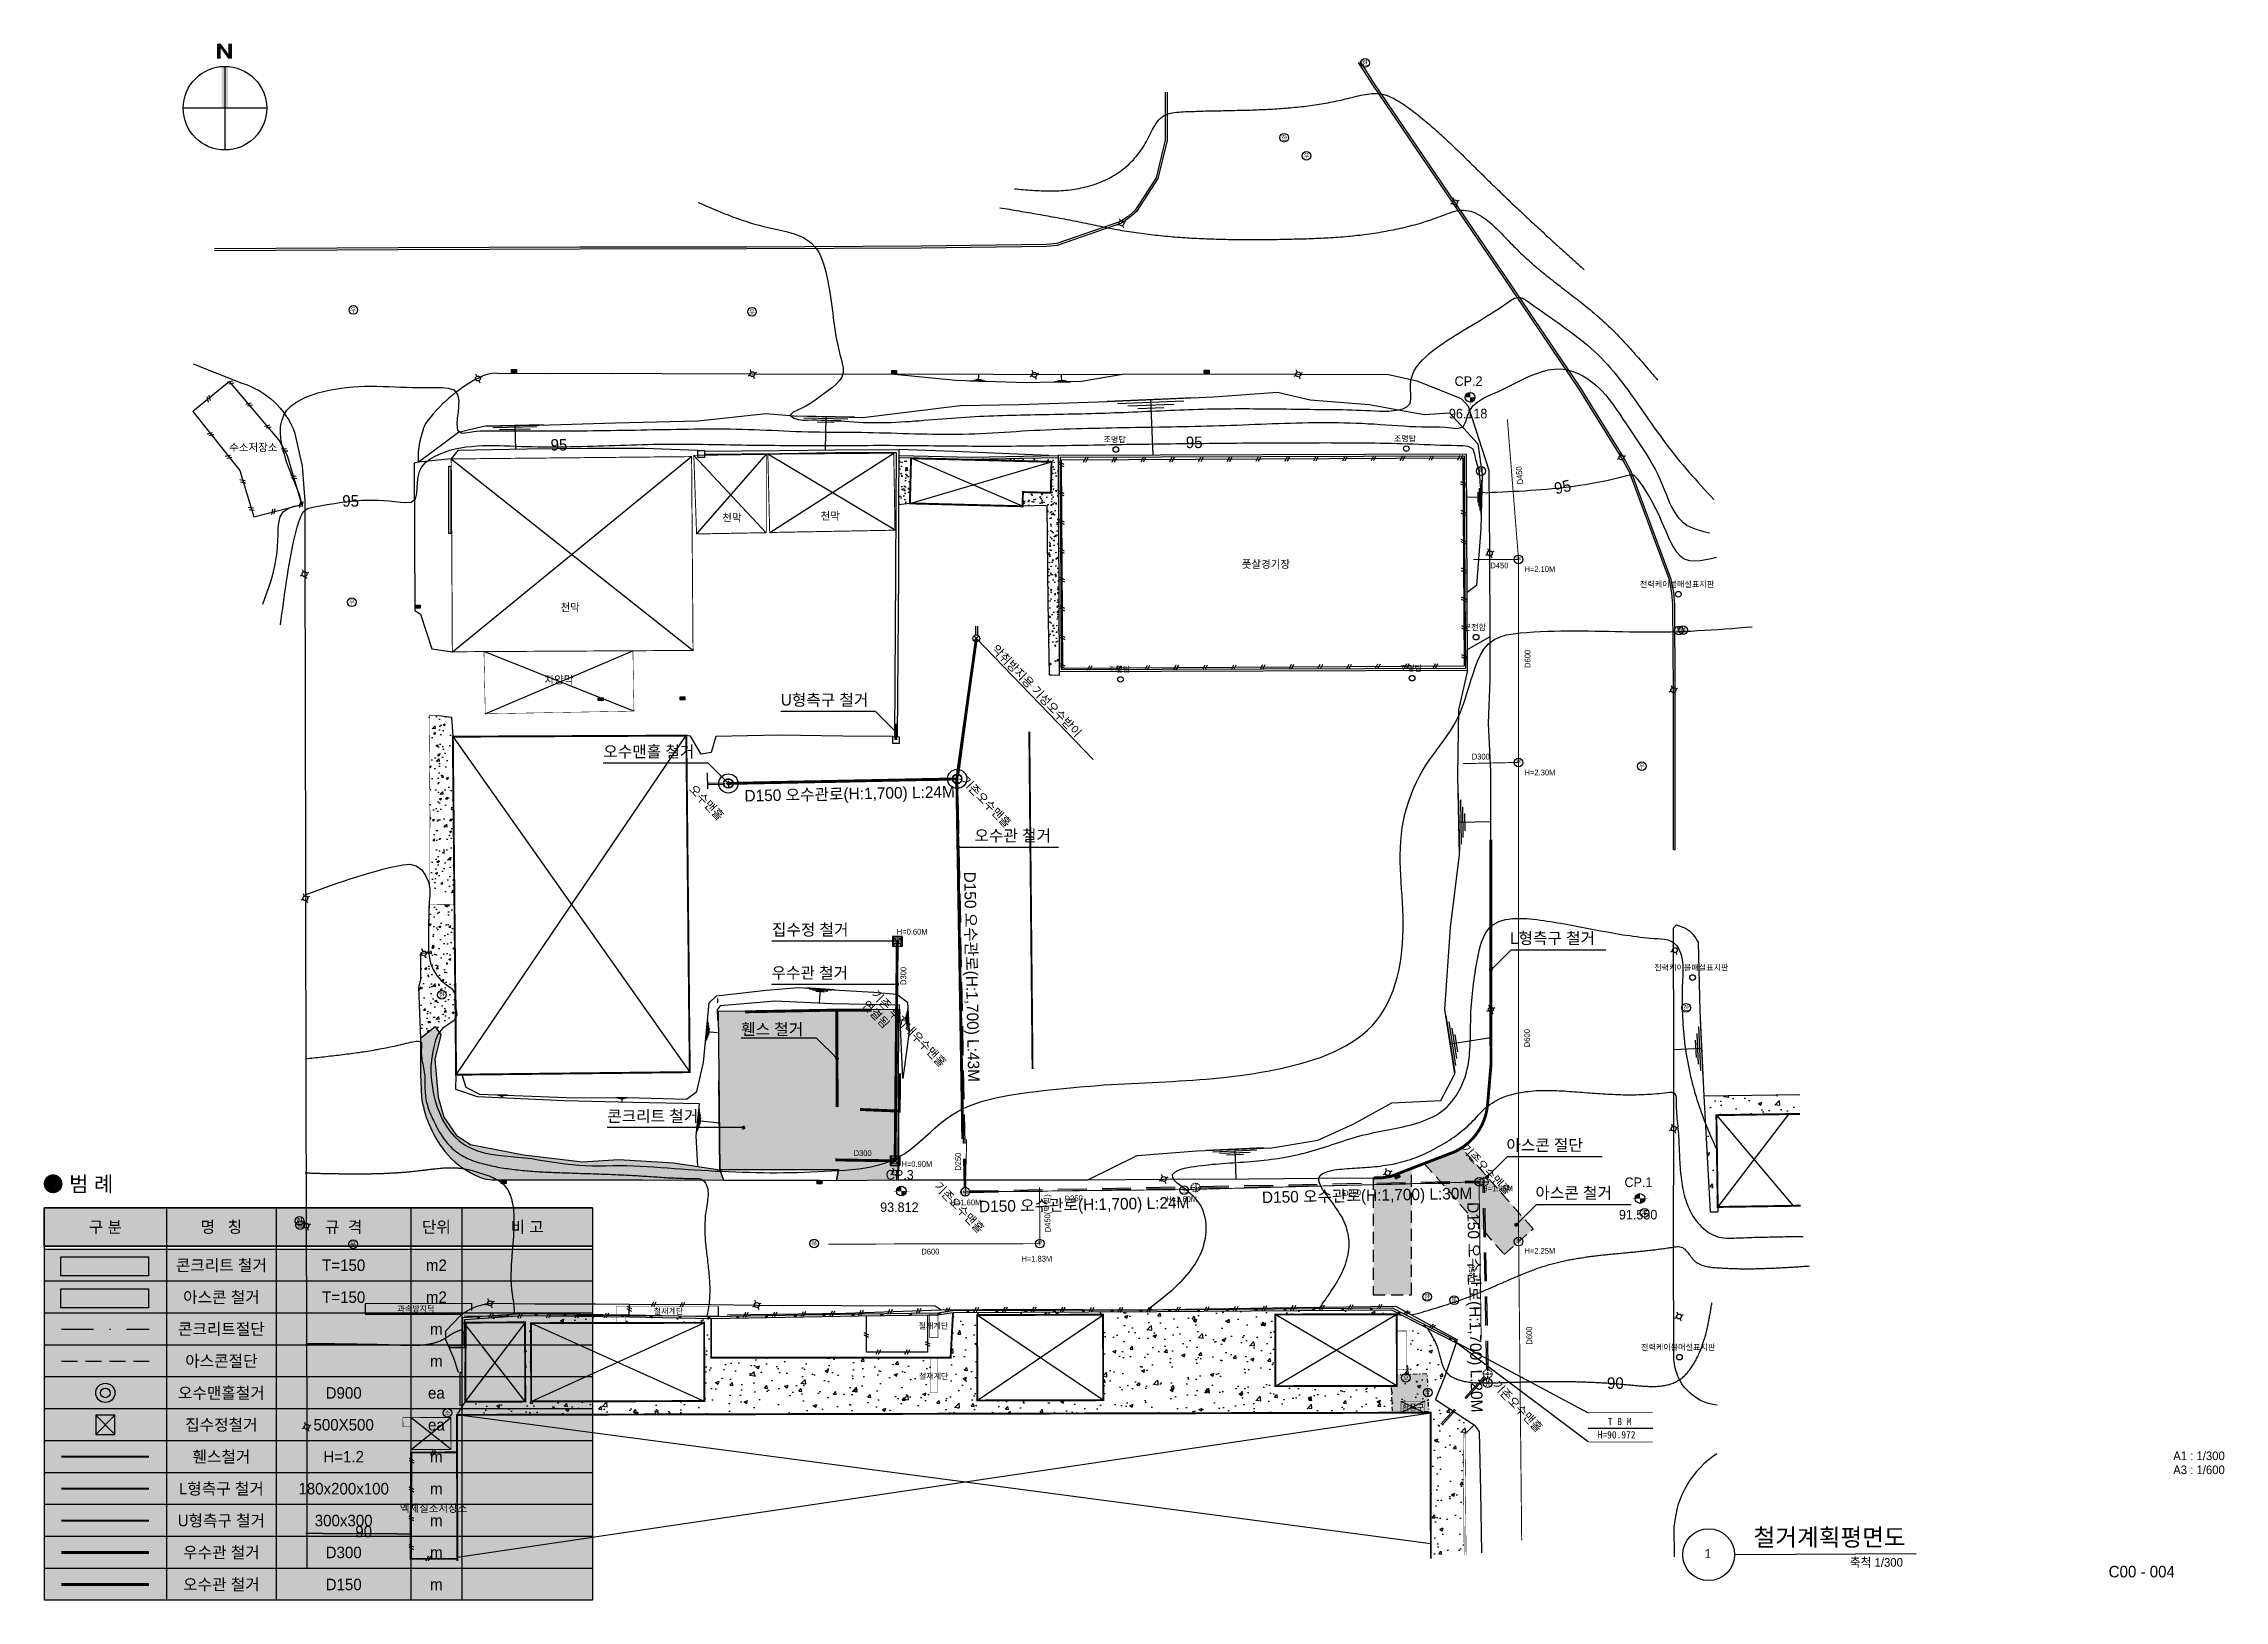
# Model space of a CAD drawing. Header units: millimetres. Extents: x 215149 to 215376, y 463026 to 463188.
import ezdxf
from ezdxf.enums import TextEntityAlignment as Align

# ---------------------------------------------------------------- set-up
doc = ezdxf.new("R2010")
doc.units = ezdxf.units.MM
doc.header["$MEASUREMENT"] = 0
for name, pattern in [('CENTER', [2, 1.25, -0.25, 0.25, -0.25]), ('DASHDOT', [1, 0.5, -0.25, 0, -0.25]), ('DASHED2', [0.375, 0.25, -0.125]), ('HIDDEN2', [0.1875, 0.125, -0.0625]), ('HIDDEN_2', [4.6, 3, -1.6]), ('PHANTOM2', [1.25, 0.625, -0.125, 0.125, -0.125, 0.125, -0.125])]:
    doc.linetypes.add(name, pattern=pattern)
for name, color, linetype in [('-$-0-범례', 7, 'Continuous'), ('-C-L형 측구 경계석 철거', 10, 'CENTER'), ('-C-U형측구 철거', 5, 'Continuous'), ('-C-아스콘 절단', 1, 'DASHED2'), ('-C-아스콘 철거', 254, 'Continuous'), ('-C-오수관철거', 4, 'PHANTOM2'), ('-C-오수맨홀 철거', 4, 'Continuous'), ('-C-우수관철거', 3, 'HIDDEN2'), ('-C-지시선', 7, 'Continuous'), ('-C-집수정철거', 3, 'Continuous'), ('-C-콘크리트 절단', 30, 'DASHDOT'), ('-C-콘크리트 철거', 253, 'Continuous'), ('-C-휀스 철거', 6, 'FENCELINE1'), ('1M(48)', 252, 'Continuous'), ('5M(86)', 252, 'Continuous'), ("CON'C(31)", 252, 'Continuous'), ('DIM', 252, 'Continuous'), ('HID', 252, 'HIDDEN2'), ('TBM(1)', 252, 'Continuous'), ('TEX', 252, 'Continuous'), ('TEXT', 252, 'Continuous'), ('WALL', 252, 'Continuous'), ('WB', 252, 'Continuous'), ('XR-SHEET$1$SHT', 252, 'Continuous'), ('가로등(32)', 252, 'Continuous'), ('건물(6)', 252, 'Continuous'), ('경계석(33)', 252, 'Continuous'), ('경사면(8)', 252, 'Continuous'), ('기타맨홀(25)', 252, 'Continuous'), ('도근점(1)', 252, 'Continuous'), ('도시가스맨홀(50)', 252, 'Continuous'), ('빗물받이(5)', 252, 'Continuous'), ('소환전(24)', 252, 'Continuous'), ('아스팔트도로(1)', 252, 'Continuous'), ('오수(34)', 252, 'Continuous'), ('오수관로', 252, 'HIDDEN_2'), ('옹벽(4)', 252, 'Continuous'), ('우수맨홀(42)', 252, 'Continuous'), ('조경석해치(8)', 252, 'Continuous'), ('조립식건물(40)', 252, 'Continuous'), ('천막(64)', 252, 'Continuous'), ('콘크리트수로(5)', 252, 'Continuous'), ('통신맨홀(4)', 252, 'Continuous'), ('한전맨홀(1)', 252, 'Continuous'), ('현황선', 252, 'Continuous'), ('휀스(70)', 252, 'Continuous')]:
    doc.layers.add(name, color=color, linetype=linetype)
doc.styles.get("Standard").update_dxf_attribs({"font": 'simplex.shx'})
doc.styles.add('돋음', font='Dotum.ttf')
doc.styles.add('돋음체', font='DotumChe.TTF')
doc.styles.add('휴먼엑스포', font='Expo M.ttf')
doc.linetypes.add('FENCELINE1', pattern='A,0.25,-0.1,[133,ltypeshp.shx,S=0.1,R=0,X=-0.1,Y=0],-0.1,1', length=1.45)
doc.dimstyles.get("Standard").update_dxf_attribs({"dimtxt": 0.18, "dimasz": 0.18, "dimexe": 0.18, "dimexo": 0.0625, "dimgap": 0.09, "dimtad": 1, "dimzin": 0, "dimdsep": 46, "dimtxsty": 'Standard', "dimcen": 0.09, "dimadec": 0, "dimazin": 0, "dimtfac": 1, "dimtdec": 4, "dimtofl": 0, "dimtmove": 0, "dimatfit": 3, "dimfxl": 1, "dimtolj": 1, "dimtzin": 0, "dimarcsym": 0})
pattern_1 = [(50, (0, 0), (3.586300913, -0.313760675), [0.375, -4.125]), (355, (0, 0), (-0.693756668, 3.760960669), [0.3, -3.3]), (100.45144446, (0.299, -0.026), (2.892544234, 3.447199955), [0.31870096, -3.50571056]), (46.1842, (0, 1), (5.336206653, -0.827596404), [0.5625, -6.1875]), (96.6356355, (0.4447, 0.931), (4.67330973, 4.870593004), [0.47805171, -5.2585688]), (351.184164, (0, 1), (4.673309725, 4.870593), [0.45, -4.950000005]), (21, (0.5, 0.75), (2.98453526, -2.013094453), [0.375, -4.125]), (326, (0.5, 0.75), (1.21657666, 3.625750225), [0.3, -3.3]), (71.45144474, (0.7487, 0.5822), (4.201111884, 1.612655764), [0.31870095, -3.50571056]), (37.5, (0, 0), (0.0607992766, 1.664469269), [0, -3.26, 0, -3.35, 0, -3.3125]), (7.5, (0, 0), (1.315347687, 1.9720585594), [0, -1.91, 0, -3.185, 0, -1.2625]), (327.5, (-1.115, 0), (2.669112181, -0.1127743587), [0, -1.25, 0, -3.9, 0, -5.175]), (317.5, (-1.615, 0), (2.915930847, 0.500524912), [0, -1.625, 0, -2.59, 0, -3.675])]

msp = doc.modelspace()

# ---------------------------------------------------------------- texts
at = {"layer": '-C-지시선', "style": '돋음'}
for s, p in [('U형측구 철거', (215225.94, 463119.48)), ('오수맨홀 철거', (215207.45, 463114.1)), ('오수관 철거', (215246.09, 463105.35)), ('집수정 철거', (215225.01, 463095.55, 94.32)), ('L형측구 철거', (215301.87, 463094.67)), ('우수관 철거', (215224.96, 463091.06)), ('휀스 철거', (215221.8, 463085.19)), ('콘크리트 철거', (215207.86, 463076.14)), ('아스콘 절단', (215301.47, 463073.12)), ('아스콘 철거', (215304.5, 463068.15))]:
    msp.add_text(s, height=1.2, dxfattribs=at).set_placement(p)
at = {"layer": '5M(86)', "style": '돋음'}
for rotation, p in [(0.0654, (215202.83, 463146.04)), (0.0654, (215268.97, 463146.3)), (12.9118, (215307.46, 463141.67)), (0.0654, (215181.14, 463140.2))]:
    msp.add_text('95', height=1.2, rotation=rotation, dxfattribs=at).set_placement(p, align=Align.CENTER)
for p in [(215312.82, 463048.34), (215182.5, 463032.88)]:
    msp.add_text('90', height=1.2, dxfattribs=at).set_placement(p, align=Align.CENTER)
at = {"layer": 'TEXT', "linetype": 'Continuous', "style": '돋음'}
for s, height, p in [('수소저장소', 0.8, (215171.01, 463145.97)), ('조명탑', 0.6, (215260.69, 463146.89)), ('조명탑', 0.6, (215290.92, 463146.98)), ('천막', 0.8, (215231.08, 463138.83)), ('천막', 0.8, (215220.84, 463138.66)), ('풋살경기장', 0.8, (215276.44, 463133.81)), ('전력케이블매설표지판', 0.6, (215319.24, 463131.82)), ('천막', 0.8, (215204, 463129.3)), ('분전함', 0.6, (215298.19, 463127.35)), ('차양막', 0.8, (215202.84, 463121.77)), ('조명탑', 0.6, (215261.17, 463122.96)), ('조명탑', 0.6, (215291.54, 463123.07)), ('전력케이블매설표지판', 0.6, (215320.73, 463091.9)), ('과속방지턱', 0.6, (215187.94, 463056.38)), ('철재계단', 0.6, (215214.24, 463056.13)), ('철재계단', 0.6, (215241.82, 463054.6)), ('전력케이블매설표지판', 0.6, (215319.36, 463052.37)), ('철재계단', 0.6, (215241.84, 463049.35)), ('환풍구', 0.6, (215291.76, 463046.12)), ('엑체질소저장소', 0.8, (215189.78, 463035.51))]:
    msp.add_text(s, height=height, dxfattribs=at).set_placement(p, align=Align.CENTER)
at = {"layer": 'XR-SHEET$1$SHT', "color": 3, "style": '돋음'}
for s, height, p in [('A1 : 1/300', 0.9, (215373.59, 463041.37)), ('A3 : 1/600', 0.9, (215373.59, 463039.91)), ('C00 - 004', 1.2, (215367.63, 463029.31))]:
    msp.add_text(s, height=height, dxfattribs=at).set_placement(p, align=Align.MIDDLE_CENTER)
msp.add_text('철거계획평면도', height=1.8, dxfattribs=at).set_placement((215343.03, 463031.44), align=Align.BOTTOM_RIGHT)
msp.add_text('1', height=0.9, dxfattribs=at).set_placement((215322.45, 463031.2), align=Align.MIDDLE)
msp.add_text('축척 1/300', height=0.9, dxfattribs=at).set_placement((215342.76, 463030.72), align=Align.TOP_RIGHT)
at = {"layer": '도근점(1)', "linetype": 'Continuous', "style": '돋음'}
for s, p in [('CP.2', (215296.08, 463152.77)), ('96.118', (215295.49, 463149.39)), ('CP.3', (215236.86, 463070.13)), ('CP.1', (215313.77, 463069.35)), ('93.812', (215236.27, 463066.75)), ('91.550', (215313.19, 463065.98))]:
    msp.add_text(s, height=1, rotation=0.0013, dxfattribs=at).set_placement(p)
at = {"layer": '오수(34)', "linetype": 'DASHED2', "ltscale": 5, "style": '돋음'}
for rotation, p in [(89.3198, (215244.69, 463071.99)), (2.1789, (215256.44, 463067.88)), (2.1789, (215285.41, 463068.46)), (91.6653, (215298.18, 463060.38))]:
    msp.add_text('D250', height=0.6, rotation=rotation, dxfattribs=at).set_placement(p, align=Align.CENTER)
for s, p in [('H=1.55M', (215300.55, 463068.91)), ('H=1.60M', (215245.2, 463067.45)), ('H=1.60M', (215267.67, 463067.79))]:
    msp.add_text(s, height=0.6, dxfattribs=at).set_placement(p, align=Align.CENTER)
at = {"layer": '우수맨홀(42)', "linetype": 'DASHED2', "ltscale": 5, "style": '돋음'}
for s, rotation, p in [('D450', 95.9955, (215303.14, 463143.49)), ('D450', 359.9225, (215300.75, 463133.78)), ('D600', 90.386, (215303.98, 463124.35)), ('D300', 359.9225, (215298.81, 463113.87)), ('D300', 89.4179, (215238.99, 463091.33)), ('D600', 90.386, (215303.93, 463084.86)), ('D450(막힘)', 91.4298, (215253.98, 463066.63)), ('D600', 90.386, (215304.16, 463053.89))]:
    msp.add_text(s, height=0.6, rotation=rotation, dxfattribs=at).set_placement(p, align=Align.CENTER)
for s, p in [('H=2.10M', (215304.96, 463133.4)), ('H=2.30M', (215304.97, 463112.22)), ('H=0.60M', (215239.61, 463095.64)), ('D300', (215234.45, 463072.59)), ('H=0.90M', (215240.09, 463071.45)), ('D600', (215241.5, 463062.33)), ('H=2.25M', (215304.96, 463062.41)), ('H=1.83M', (215252.58, 463061.59))]:
    msp.add_text(s, height=0.6, dxfattribs=at).set_placement(p, align=Align.CENTER)

# ---------------------------------------------------------------- blocks, each defined once
blk = doc.blocks.new('P')
at = {"layer": '휀스(70)', "linetype": 'Continuous'}
for points in [[(-0.25, -0.25), (0, 0.25)], [(0, -0.25), (0.25, 0.25)]]:
    blk.add_lwpolyline(points, dxfattribs=at)
blk = doc.blocks.new('I1')
at = {"layer": '옹벽(4)'}
blk.add_hatch(color=256, dxfattribs=at).paths.add_polyline_path([(-0.08, 0, 1), (0.08, 0, 1)])
blk.add_circle((0, 0), 0.0846, dxfattribs=at)
blk = doc.blocks.new('m')
at = {"layer": '기타맨홀(25)'}
blk.add_circle((0, 0), 0.78, dxfattribs=at)
at = {"layer": '기타맨홀(25)', "linetype": 'Continuous', "style": '돋음체'}
blk.add_text('M', height=1.1, dxfattribs=at).set_placement((-0.37, -0.52))
blk = doc.blocks.new('w')
at = {"layer": '우수맨홀(42)'}
blk.add_circle((0, 0), 0.75, dxfattribs=at)
at = {"layer": '우수맨홀(42)', "style": '돋음체'}
blk.add_text('우', height=0.8, dxfattribs=at).set_placement((0, 0), align=Align.MIDDLE)
blk = doc.blocks.new('o')
at = {"layer": '오수(34)'}
blk.add_circle((0, 0), 0.75, dxfattribs=at)
at = {"layer": '오수(34)', "style": '돋음체'}
blk.add_text('오', height=0.8, dxfattribs=at).set_placement((0, 0), align=Align.MIDDLE)
blk = doc.blocks.new('e-')
at = {"layer": '한전맨홀(1)'}
blk.add_circle((0, 0), 0.75, dxfattribs=at)
at = {"layer": '한전맨홀(1)', "style": '돋음체'}
blk.add_text('한', height=0.8, rotation=0.4266, dxfattribs=at).set_placement((0, 0), align=Align.MIDDLE)
blk = doc.blocks.new('t-')
at = {"layer": '통신맨홀(4)'}
blk.add_circle((0, 0), 0.75, dxfattribs=at)
at = {"layer": '통신맨홀(4)', "style": '돋음체'}
blk.add_text('통', height=0.8, dxfattribs=at).set_placement((0.01, 0.01), align=Align.MIDDLE)
blk = doc.blocks.new('F')
at = {"layer": '가로등(32)'}
for p, q in [((-0.19, 0.42), (-0.35, 0.77)), ((0.42, 0.19), (0.77, 0.35)), ((-0.42, -0.19), (-0.77, -0.35)), ((0.19, -0.42), (0.35, -0.77))]:
    blk.add_line(p, q, dxfattribs=at)
blk.add_circle((0, 0), 0.42, dxfattribs=at)
blk = doc.blocks.new('so')
at = {"layer": '소환전(24)'}
blk.add_circle((0, 0), 0.75, dxfattribs=at)
at = {"layer": '소환전(24)', "style": '돋음체'}
blk.add_text('소', height=0.8, dxfattribs=at).set_placement((0, 0), align=Align.MIDDLE)
blk = doc.blocks.new('W1')
at = {"layer": '빗물받이(5)'}
h = blk.add_hatch(dxfattribs=at)
h.set_pattern_fill('ANSI31', color=256, scale=0.02, style=0)
h.set_pattern_definition([(45, (-178.083926, -134.613974), (-0.04490128, 0.04490128), [])])
h.paths.add_polyline_path([(0.26, 0.15), (-0.24, 0.15), (-0.24, -0.15), (0.26, -0.15)])
blk.add_lwpolyline([(-0.24, 0.15), (0.26, 0.15), (0.26, -0.15), (-0.24, -0.15), (-0.24, 0.15)], dxfattribs=at)
blk = doc.blocks.new('A$Cb80858b5')
at = {"layer": 'TBM(1)', "const_width": 0.0762}
for points in [[(6.71, 3.04), (0, 3.04)], [(0, 0), (6.71, 0)]]:
    blk.add_lwpolyline(points, dxfattribs=at)
at = {"layer": 'TBM(1)'}
blk.add_lwpolyline([(0, 1.43), (6.71, 1.43)], dxfattribs=at)
blk.add_lwpolyline([(0, 1.43), (6.71, 1.43)], dxfattribs=at)
at = {"layer": 'TBM(1)', "style": '돋음체'}
for s, p in [('T B M', (2.03, 1.75)), ('H=90.972', (0.98, 0.37))]:
    blk.add_text(s, height=0.762, dxfattribs=at).set_placement(p)
blk = doc.blocks.new('A$C483728D8')
at = {"layer": '도근점(1)', "const_width": 0.02}
for points in [[(1.66, 0.82), (0, 0.82)], [(0.8, 0), (0.8, 1.63)]]:
    blk.add_lwpolyline(points, dxfattribs=at)
at = {"layer": '도근점(1)', "const_width": 0.506}
for points in [[(0.8, 1.08, 0.414214), (0.55, 0.82, 1)], [(0.8, 0.57, 0.414214), (1.06, 0.82, 1)]]:
    blk.add_lwpolyline(points, format="xyb", dxfattribs=at)
at = {"layer": '도근점(1)'}
blk.add_circle((0.8, 0.82), 0.506, dxfattribs=at)
blk = doc.blocks.new('A$C3eb1137b')
at = {"layer": 'DIM'}
for points in [[(25.75, 13.1, 0, 0.3, 0), (25.88, 13.99, 0, 0, 0), (25.82, 13.56, 0, 0, 0)], [(24.93, 7.35, 0, 0.3, 0), (25.06, 8.24, 0, 0, 0), (25, 7.81, 0, 0, 0)], [(24.14, 1.83, 0, 0.3, 0), (24.27, 2.73, 0, 0, 0), (24.2, 2.29, 0, 0, 0)]]:
    blk.add_lwpolyline(points, format="xyseb", dxfattribs=at)
at = {"layer": 'HID'}
for p, q in [((-0.45, 0.01), (0.45, -0.01)), ((0.01, 0.45), (-0.01, -0.45)), ((23.38, 0.26), (24.27, 0.23)), ((23.84, 0.69), (23.81, -0.21)), ((23.81, -42.74), (24.71, -42.77)), ((24.28, -42.3), (24.25, -43.2)), ((47.81, -42.52), (48.71, -42.54)), ((48.28, -42.08), (48.25, -42.98)), ((77.81, -42.21), (78.71, -42.23)), ((78.27, -41.77), (78.25, -42.67)), ((78.02, -62.21), (78.92, -62.23)), ((78.48, -61.77), (78.45, -62.67))]:
    blk.add_line(p, q, dxfattribs=at)
for centre in [(0, 0), (23.82, 0.24), (24.26, -42.75), (48.26, -42.53), (78.26, -42.22), (78.47, -62.22)]:
    blk.add_circle(centre, 0.45, dxfattribs=at)
at = {"layer": 'WALL'}
blk.add_line((-2.19, 1.11), (-2.17, -0.54), dxfattribs=at)
at = {"layer": 'WB'}
for p, q in [((26.23, 15.11), (25.7, 14.61)), ((26.22, 14.59), (25.71, 15.13)), ((25.96, 14.86), (38.02, 2.12))]:
    blk.add_line(p, q, dxfattribs=at)
at = {"layer": 'WB', "const_width": 0.15}
for points in [[(25.89, 16.14), (25.89, 15.22)], [(26.11, 16.16), (26.11, 15.2)], [(25.95, 14.49), (23.97, 0.67)]]:
    blk.add_lwpolyline(points, dxfattribs=at)
at = {"layer": 'WB'}
blk.add_circle((25.96, 14.86), 0.368, dxfattribs=at)
at = {"layer": '오수관로'}
for p, q in [((-2.17, 0.05), (-0.45, 0.07)), ((0.45, 0.08), (23.37, 0.31)), ((0.45, -0.07), (23.38, 0.16)), ((-2.17, -0.1), (-0.45, -0.08)), ((24.18, -42.31), (23.75, -0.21)), ((24.33, -42.31), (23.9, -0.21)), ((24.71, -42.67), (47.81, -42.44)), ((24.72, -42.82), (47.81, -42.59)), ((48.71, -42.43), (77.81, -42.13)), ((48.71, -42.58), (77.81, -42.28)), ((78.39, -61.77), (78.19, -42.67)), ((78.54, -61.77), (78.34, -42.67)), ((78.1, -62.49), (73.56, -67.41)), ((78.21, -62.59), (73.67, -67.51))]:
    blk.add_line(p, q, dxfattribs=at)
at = {"layer": 'TEX', "ltscale": 1.2, "style": '휴먼엑스포'}
for s, p in [('악취방지용 기성오수받이', (27.47, 13.65)), ('기존오수맨홀', (24.17, -0.03)), ('오수맨홀', (-4.17, -0.63)), ('기존 부지내우수맨홀', (14.61, -22.19)), ('연결됨', (13.64, -23.26)), ('기존오수맨홀', (75.86, -38.8)), ('기존오수맨홀', (20.96, -42.22)), ('기존오수맨홀', (78.91, -63.49))]:
    blk.add_text(s, height=0.9, rotation=313.4295, dxfattribs=at).set_placement(p)
at = {"layer": 'TEXT', "style": '휴먼엑스포'}
for s, rotation, p in [('D150 오수관로(H:1,700) L:24M', 0.5857, (1.67, -1.9)), ('D150 오수관로(H:1,700) L:43M', 270.5857, (24.45, -9.43)), ('D150 오수관로(H:1,700) L:30M', 0.5857, (55.15, -44.22)), ('D150 오수관로(H:1,700) L:24M', 0.5857, (25.69, -44.9)), ('D150 오수관로(H:1,700) L:20M', 270.5857, (76.51, -44.33))]:
    blk.add_text(s, height=1.2, rotation=rotation, dxfattribs=at).set_placement(p)
blk = doc.blocks.new('01420NA__01')
for p, q in [((0, -16), (0, 16)), ((16, 0), (-16, 0))]:
    blk.add_line(p, q)
blk.add_circle((0, 0), 16)
for points in [[(16, 1.2), (16, -1.2), (0, 1.2), (0, -1.2)], [(19, 3.05), (19, 1.68), (24.76, 3.05), (23.02, 1.68)], [(23.02, 1.68), (24.76, 1.61), (19, -1.27), (20.92, -1.27)], [(24.76, 3.05), (23.02, 1.68), (24.76, 1.61)], [(20.92, -1.27), (19, -2.71), (24.76, -1.27), (24.76, -2.71)], [(19, -2.71), (19, -1.27), (20.92, -1.27)]]:
    blk.add_solid(points)
blk = doc.blocks.new('A$C348b88a3')
at = {"layer": '-$-0-범례'}
blk.add_hatch(color=254, dxfattribs=at).paths.add_polyline_path([(0, 28.17), (42.82, 28.17), (42.82, 25.18), (0, 25.18)])
at = {"layer": '-$-0-범례', "true_color": 0xffffff}
blk.add_hatch(color=7, dxfattribs=at).paths.add_polyline_path([(0, -2.49), (42.82, -2.49), (42.82, 24.93), (0, 24.93)])
at = {"layer": '-C-아스콘 철거'}
h = blk.add_hatch(color=256, dxfattribs=at)
h.dxf.hatch_style = 1
h.paths.add_polyline_path([(1.31, 21.85), (8.16, 21.85), (8.16, 20.35), (1.31, 20.35)])
at = {"layer": '-C-콘크리트 철거'}
h = blk.add_hatch(color=256, dxfattribs=at)
h.dxf.hatch_style = 1
h.paths.add_polyline_path([(1.31, 24.35), (8.16, 24.35), (8.16, 22.85), (1.31, 22.85)])
at = {"layer": '-$-0-범례', "color": 254}
blk.add_line((0, 28.17), (42.82, 28.17), dxfattribs=at)
at = {"layer": '-$-0-범례', "color": 1}
for p, q in [((42.82, 28.17), (0, 28.17)), ((9.56, 28.17), (9.56, -2.49)), ((18.13, 28.17), (18.13, -2.49)), ((28.64, 28.17), (28.64, -2.49)), ((32.62, 28.17), (32.62, -2.49)), ((0, 25.18), (42.82, 25.18)), ((0, 24.93), (42.82, 24.93)), ((42.82, 22.44), (0, 22.44)), ((42.82, 19.94), (0, 19.94)), ((42.82, 17.45), (0, 17.45)), ((42.82, 14.96), (0, 14.96)), ((42.82, 12.46), (0, 12.46)), ((42.82, 9.97), (0, 9.97)), ((42.82, 7.48), (0, 7.48)), ((42.82, 4.99), (0, 4.99)), ((42.82, 2.49), (0, 2.49)), ((42.82, 0), (0, 0)), ((42.82, -2.49), (0, -2.49))]:
    blk.add_line(p, q, dxfattribs=at)
for points in [[(0, 28.17), (0, -2.49)], [(42.82, 28.17), (42.82, -2.49)]]:
    blk.add_lwpolyline(points, dxfattribs=at)
blk.add_lwpolyline([(0, 28.17), (42.82, 28.17), (42.82, 25.18), (0, 25.18)], close=True, dxfattribs=at)
at = {"layer": '-C-L형 측구 경계석 철거', "ltscale": 2, "const_width": 0.15}
blk.add_lwpolyline([(1.35, 6.23), (8.2, 6.23)], dxfattribs=at)
at = {"layer": '-C-U형측구 철거', "const_width": 0.15}
blk.add_lwpolyline([(1.35, 3.74), (8.2, 3.74)], dxfattribs=at)
at = {"layer": '-C-아스콘 절단', "ltscale": 5}
blk.add_lwpolyline([(1.35, 16.2), (8.2, 16.2)], dxfattribs=at)
at = {"layer": '-C-오수관철거', "ltscale": 2, "const_width": 0.225, "flags": 128}
blk.add_lwpolyline([(1.35, -1.25), (8.2, -1.25)], dxfattribs=at)
at = {"layer": '-C-오수맨홀 철거'}
for radius in [0.75, 0.375]:
    blk.add_circle((4.78, 13.71), radius, dxfattribs=at)
at = {"layer": '-C-우수관철거', "ltscale": 10, "const_width": 0.225}
blk.add_lwpolyline([(1.35, 1.25), (8.2, 1.25)], dxfattribs=at)
at = {"layer": '-C-집수정철거'}
blk.add_lwpolyline([(4.03, 11.97), (4.03, 10.47), (5.53, 10.47), (5.53, 11.97), (4.03, 11.97), (5.53, 10.47), (5.53, 11.97), (4.03, 10.47)], dxfattribs=at)
at = {"layer": '-C-콘크리트 절단', "ltscale": 5}
blk.add_lwpolyline([(1.35, 18.7), (8.2, 18.7)], dxfattribs=at)
at = {"layer": '-C-콘크리트 철거'}
for points in [[(1.31, 24.35), (8.16, 24.35), (8.16, 22.85), (1.31, 22.85)], [(1.31, 21.85), (8.16, 21.85), (8.16, 20.35), (1.31, 20.35)]]:
    blk.add_lwpolyline(points, close=True, dxfattribs=at)
at = {"layer": '-C-휀스 철거', "ltscale": 2, "const_width": 0.15}
blk.add_lwpolyline([(1.35, 8.73), (8.2, 8.73)], dxfattribs=at)
at = {"layer": '-$-0-범례', "color": 3, "style": '돋음'}
blk.add_text('● 범 례', height=1.2, dxfattribs=at).set_placement((-0.12, 30.02), align=Align.MIDDLE_LEFT)
at = {"layer": '-$-0-범례', "color": 5, "style": '돋음'}
for s, p in [('구 분', (4.78, 26.67)), ('명   칭', (13.84, 26.67)), ('규  격', (23.39, 26.67)), ('단위', (30.63, 26.67)), ('비 고', (37.72, 26.67))]:
    blk.add_text(s, height=0.9, dxfattribs=at).set_placement(p, align=Align.MIDDLE_CENTER)
at = {"layer": '-$-0-범례', "color": 3, "style": '돋음'}
for s, p in [('콘크리트 철거', (13.84, 23.68)), ('T=150', (23.39, 23.68)), ('m2', (30.63, 23.68)), ('아스콘 철거', (13.84, 21.19)), ('T=150', (23.39, 21.19)), ('m2', (30.63, 21.19)), ('콘크리트절단', (13.84, 18.7)), ('m', (30.63, 18.7)), ('아스콘절단', (13.84, 16.2)), ('m', (30.63, 16.2)), ('오수맨홀철거', (13.84, 13.71)), ('D900', (23.39, 13.71)), ('ea', (30.63, 13.71)), ('집수정철거', (13.84, 11.22)), ('500X500', (23.39, 11.22)), ('ea', (30.63, 11.22)), ('휀스철거', (13.84, 8.73)), ('H=1.2', (23.39, 8.73)), ('m', (30.63, 8.73)), ('L형측구 철거', (13.84, 6.23)), ('180x200x100', (23.39, 6.23)), ('m', (30.63, 6.23)), ('U형측구 철거', (13.84, 3.74)), ('300x300', (23.39, 3.74)), ('m', (30.63, 3.74)), ('우수관 철거', (13.84, 1.25)), ('D300', (23.39, 1.25)), ('m', (30.63, 1.25)), ('오수관 철거', (13.84, -1.25)), ('D150', (23.39, -1.25)), ('m', (30.63, -1.25))]:
    blk.add_text(s, height=0.9, dxfattribs=at).set_placement(p, align=Align.MIDDLE_CENTER)

# ---------------------------------------------------------------- hatches: boundary and pattern name
at = {"layer": '-C-아스콘 철거'}
h = msp.add_hatch(color=256, dxfattribs=at)
h.dxf.hatch_style = 1
h.paths.add_polyline_path([(215301.25, 463062.34), (215304.25, 463064.99), (215296.82, 463073.43), (215296.07, 463073.02), (215292.92, 463071.81)])
h = msp.add_hatch(color=256, dxfattribs=at)
h.dxf.hatch_style = 1
h.paths.add_polyline_path([(215291.61, 463071.3), (215289.41, 463070.45), (215288.44, 463070.31), (215287.61, 463070.3), (215287.61, 463058.14), (215291.61, 463058.14)])
at = {"layer": '-C-콘크리트 철거', "linetype": 'ByBlock'}
h = msp.add_hatch(color=256, dxfattribs=at)
h.dxf.hatch_style = 1
h.paths.add_polyline_path([(215219.39, 463087.62), (215219.57, 463071.14), (215231.92, 463071.19), (215231.74, 463070.02), (215238.16, 463070.11), (215238.23, 463087.83)])
h = msp.add_hatch(color=256, dxfattribs=at)
h.dxf.hatch_style = 1
h.paths.add_polyline_path([(215293.29, 463047.95), (215293.37, 463045.95), (215289.62, 463045.79), (215289.54, 463047.79), (215289.51, 463048.65), (215290.07, 463048.65), (215290.07, 463049.81), (215293.2, 463049.94)])
at = {"layer": "CON'C(31)"}
h = msp.add_hatch(dxfattribs=at)
h.set_pattern_fill('AR-CONC', color=256, scale=0.2)
h.set_pattern_definition([(50, (0, 0), (1.4345203652, -0.12550427), [0.15, -1.65]), (355, (0, 0), (-0.2775026672, 1.5043842674), [0.12, -1.32]), (100.45144446, (0.1195, -0.0105), (1.1570176935, 1.378879982), [0.127480384, -1.402284224]), (46.1842, (0, 0.4), (2.1344826613, -0.3310385616), [0.225, -2.475]), (96.6356355, (0.1779, 0.3724), (1.869323891, 1.9482372015), [0.191220684, -2.10342752]), (351.184164, (0, 0.4), (1.86932389, 1.948237201), [0.18, -1.980000002]), (21, (0.2, 0.3), (1.1938141042, -0.8052377813), [0.15, -1.65]), (326, (0.2, 0.3), (0.486630664, 1.45030009), [0.12, -1.32]), (71.45144474, (0.2995, 0.2329), (1.6804447535, 0.6450623056), [0.12748038, -1.402284224]), (37.5, (0, 0), (0.02431971063, 0.66578770766), [0, -1.304, 0, -1.34, 0, -1.325]), (7.5, (0, 0), (0.5261390749, 0.7888234238), [0, -0.764, 0, -1.274, 0, -0.505]), (327.5, (-0.446, 0), (1.06764487234, -0.04510974347), [0, -0.5, 0, -1.56, 0, -2.07]), (317.5, (-0.646, 0), (1.1663723387, 0.2002099647), [0, -0.65, 0, -1.036, 0, -1.47])])
h.paths.add_polyline_path([(215254.82, 463145.33), (215245.82, 463145.15), (215238.22, 463145.31), (215238.19, 463140.39), (215239.37, 463140.54), (215239.49, 463145.24), (215254.12, 463144.87), (215254.04, 463141.64), (215251.14, 463141.72), (215251.1, 463140.24), (215253.66, 463140.31), (215253.75, 463130.23), (215253.89, 463122.65), (215254.91, 463122.61), (215254.91, 463123.04)])
h = msp.add_hatch(dxfattribs=at)
h.set_pattern_fill('AR-CONC', color=256, scale=0.3)
h.set_pattern_definition([(50, (0, 0), (2.151780548, -0.188256405), [0.225, -2.475]), (355, (0, 0), (-0.416254001, 2.256576401), [0.18, -1.98]), (100.45144446, (0.1793, -0.0157), (1.73552654, 2.068319973), [0.191220576, -2.103426336]), (46.1842, (0, 0.6), (3.201723992, -0.496557842), [0.3375, -3.7125]), (96.6356355, (0.2668, 0.5586), (2.803985837, 2.922355802), [0.286831026, -3.15514128]), (351.184164, (0, 0.6), (2.803985835, 2.9223558), [0.27, -2.970000003]), (21, (0.3, 0.45), (1.7907211564, -1.207856672), [0.225, -2.475]), (326, (0.3, 0.45), (0.729945996, 2.175450135), [0.18, -1.98]), (71.45144474, (0.4492, 0.3493), (2.52066713, 0.967593458), [0.19122057, -2.103426336]), (37.5, (0, 0), (0.036479566, 0.9986815615), [0, -1.956, 0, -2.01, 0, -1.9875]), (7.5, (0, 0), (0.7892086123, 1.1832351356), [0, -1.146, 0, -1.911, 0, -0.7575]), (327.5, (-0.669, 0), (1.6014673085, -0.0676646152), [0, -0.75, 0, -2.34, 0, -3.105]), (317.5, (-0.969, 0), (1.749558508, 0.300314947), [0, -0.975, 0, -1.554, 0, -2.205])])
h.paths.add_polyline_path([(215191.78, 463116.25), (215191.64, 463118.27), (215190.32, 463118.47), (215189.31, 463118.47), (215189.33, 463115.97), (215189.4, 463108.15), (215189.37, 463100.47), (215189.38, 463100.45), (215189.38, 463100), (215191.93, 463100)])
h.paths.add_polyline_path([(215191.95, 463098.77), (215189.37, 463098.74), (215189.25, 463093.89), (215189.3, 463093.35), (215189.46, 463092.65), (215189.73, 463091.99), (215190.1, 463091.38), (215190.57, 463090.85), (215191.13, 463090.42), (215191.7, 463090), (215192.04, 463089.39)])
h.paths.add_polyline_path([(215191.7, 463090), (215191.13, 463090.42), (215190.57, 463090.85), (215190.1, 463091.38), (215189.73, 463091.99), (215189.46, 463092.65), (215189.3, 463093.35), (215189.25, 463093.89), (215189.24, 463093.66), (215189.02, 463093.67, -1), (215188.52, 463093.69), (215188.41, 463093.69), (215188.41, 463090.99), (215188.21, 463090.13), (215188.41, 463084.86), (215189.95, 463086.06), (215190.36, 463085.45), (215190.69, 463085.87), (215191.28, 463086.27), (215191.88, 463086.65), (215192.06, 463087.02), (215192.04, 463089.39)])
h.paths.add_polyline_path([(215191.1, 463089.36, -1), (215190.2, 463089.36, -1)], flags=16)
h.paths.add_polyline_path([(215190.19, 463088.94), (215191.12, 463088.95), (215191.11, 463089.77), (215190.18, 463089.76)], flags=24)
h = msp.add_hatch(dxfattribs=at)
h.set_pattern_fill('AR-CONC', color=256, scale=0.5)
h.set_pattern_definition(pattern_1)
h.paths.add_polyline_path([(215332.03, 463078.99), (215322.05, 463078.84), (215322.68, 463066.77), (215323.49, 463066.78), (215323.48, 463067.28), (215323.34, 463076.84), (215332.03, 463076.97)])
h = msp.add_hatch(dxfattribs=at)
h.set_pattern_fill('AR-CONC', color=256, scale=0.5)
h.set_pattern_definition(pattern_1)
h.paths.add_polyline_path([(215241.48, 463051.58), (215218.68, 463051.58), (215218.68, 463055.66), (215210.18, 463055.84), (215209.79, 463055.84), (215209.79, 463055.2), (215217.94, 463055.22), (215217.95, 463055.22), (215217.96, 463047.07), (215199.94, 463047.03), (215199.92, 463055.18), (215208.79, 463055.2), (215208.79, 463055.86), (215200.66, 463055.96), (215198.56, 463055.95), (215193.03, 463055.57), (215193.03, 463055.11), (215193.12, 463055), (215193.12, 463055.24), (215199.3, 463055.26), (215199.32, 463047.02), (215193.07, 463047.01), (215192.21, 463045.63), (215242.61, 463045.74), (215243.19, 463051.58), (215242.27, 463051.58), (215242.27, 463047.97), (215241.48, 463047.97)])
h.paths.add_polyline_path([(215240.27, 463049.14), (215243.4, 463049.14), (215243.4, 463050.17), (215240.27, 463050.17)], flags=9)
h = msp.add_hatch(dxfattribs=at)
h.set_pattern_fill('AR-CONC', color=256, scale=0.5)
h.set_pattern_definition(pattern_1)
h.paths.add_polyline_path([(215274.01, 463056.45), (215265.07, 463056.38), (215243.86, 463056.29), (215243.61, 463051.58), (215243.19, 463051.58), (215242.61, 463045.74), (215271.25, 463045.81)])
h.paths.add_polyline_path([(215259.5, 463047.16), (215246.39, 463047.13), (215246.37, 463056.03), (215259.48, 463056.06)], flags=16)
h.paths.add_polyline_path([(215295.02, 463049.55), (215295.21, 463050.1), (215295.14, 463050.2), (215295.06, 463050.3), (215295, 463050.41), (215294.94, 463050.53), (215294.88, 463050.64), (215294.84, 463050.76), (215294.79, 463050.88), (215294.75, 463051.01), (215294.71, 463051.13), (215294.67, 463051.25), (215294.64, 463051.38), (215294.61, 463051.5), (215294.57, 463051.63), (215294.54, 463051.75), (215294.51, 463051.88), (215294.48, 463052), (215294.45, 463052.12), (215294.41, 463052.25), (215294.38, 463052.37), (215294.34, 463052.5), (215294.3, 463052.62), (215294.26, 463052.74), (215294.21, 463052.86), (215294.16, 463052.98), (215294.11, 463053.1), (215294.06, 463053.22), (215294, 463053.33), (215293.95, 463053.45), (215293.89, 463053.56), (215293.83, 463053.68), (215293.76, 463053.79), (215293.7, 463053.9), (215293.64, 463054.01), (215293.57, 463054.12), (215293.51, 463054.24), (215293.44, 463054.35), (215293.37, 463054.46), (215293.3, 463054.57), (215293.24, 463054.67), (215289.53, 463056.58), (215274.01, 463056.45), (215271.25, 463045.81), (215290.5, 463045.85), (215290.5, 463047.06), (215292.98, 463047.06), (215292.98, 463045.86), (215293.58, 463045.86), (215293.61, 463030.65), (215297.08, 463031.05), (215296.97, 463043.66), (215297.17, 463043.66), (215297.86, 463044.35), (215298.11, 463044.61), (215294.08, 463047.24)])
h.paths.add_polyline_path([(215277.43, 463048.62), (215277.41, 463056.08), (215290.06, 463056.11), (215290.06, 463054.37), (215291.1, 463054.37), (215291.11, 463050.36), (215290.07, 463050.36), (215290.07, 463048.65)], flags=16)
h.paths.add_polyline_path([(215290.56, 463049.49, -1), (215291.46, 463049.49, -1)], flags=16)
h.paths.add_polyline_path([(215293.74, 463047.95, -1), (215292.84, 463047.95, -1)], flags=16)
h.paths.add_polyline_path([(215240.27, 463049.14), (215243.4, 463049.14), (215243.4, 463050.17), (215240.27, 463050.17)], flags=9)
h.paths.add_polyline_path([(215292.83, 463047.54), (215293.75, 463047.54), (215293.75, 463048.35), (215292.83, 463048.35)], flags=24)
h.paths.add_polyline_path([(215290.57, 463049.14), (215291.45, 463049.14), (215291.45, 463049.83), (215290.57, 463049.83)], flags=24)
at = {"layer": '조경석해치(8)'}
h = msp.add_hatch(dxfattribs=at)
h.set_pattern_fill('GRAVEL', color=256, scale=2)
h.set_pattern_definition([(228.012787504, (1.44, 2), (-16, -18), [0.269072, -26.638176094]), (184.969740728, (1.26, 1.8), (24, 2), [0.461736, -45.7118495225]), (132.510447078, (0.8, 1.76), (20, -22), [0.325576, -32.232065192]), (267.273689006, (0.02, 1.26), (2, 40), [0.420476, -41.627116083]), (292.833654178, (0, 0.84), (-10, 24), [0.41231, -40.818746256]), (357.273689006, (0.16, 0.46), (-40, 2), [0.420476, -41.627116083]), (37.694240467, (0.58, 0.44), (-26, -20), [0.556058, -55.049697098]), (72.255328375, (1.02, 0.78), (14, 44), [0.524976, -51.972642994]), (121.429565615, (1.18, 1.28), (-16, 26), [0.4219, -41.7681462195]), (175.23635831, (0.96, 1.64), (22, -2), [0.481664, -23.6015251576]), (222.397437798, (0.48, 1.68), (-24, -22), [0.622896, -61.6667500096]), (138.814074834, (2, 1.24), (-14, 12), [0.212602, -21.0476896255]), (171.46923439, (1.84, 1.38), (26, -4), [0.404474, -40.043022832]), (225, (1.44, 1.44), (-2e-16, -2), [0.282842, -2.545585125]), (203.198590514, (1.3, 1.68), (10, 4), [0.152316, -15.079230212]), (291.80140949, (1.16, 1.62), (-2, 6), [0.215406, -10.554923614]), (30.96375653, (1.24, 1.42), (6, 4), [0.349858, -11.31204579]), (161.56505118, (1.54, 1.6), (4, -2), [0.252982, -6.07157332]), (16.389540334, (0, 1.62), (20, 6), [0.3544, -35.085690293]), (70.346175942, (0.34, 1.72), (-8.000000000002, -22.000000000007), [0.297322, -29.434815495]), (293.198590514, (1.54, 2), (-4, 10), [0.30463, -14.926916212]), (343.610459666, (1.66, 1.72), (-20, 6), [0.3544, -35.085690293]), (339.44395478, (0, 0.38), (-10, 4), [0.34176, -16.746247491]), (294.77514057, (0.32, 0.26), (-10, 22), [0.286356, -28.3492861266]), (66.801409486, (1.56, 0), (4, 10), [0.30463, -14.926916212]), (17.354024636, (1.68, 0.28), (-26, -8), [0.335262, -33.1908472285]), (69.44395478, (0.58, 0), (-4, -10), [0.17088, -16.917127491]), (101.30993247, (1.44, 0), (-2, 8), [0.10198, -10.096059027]), (165.96375653, (1.42, 0.1), (6, -2), [0.41231, -7.833901251]), (186.009005957, (1.02, 0.2), (20, 2), [0.3821, -37.827846349]), (303.69006753, (1.24, 1.24), (-2, 4), [0.288444, -6.922658551]), (353.157226587, (1.4, 1), (34, -4), [0.503588, -49.855125248]), (60.9453959, (1.9, 0.94), (-8, -14), [0.205912, -20.385348282]), (90, (2, 1.12), (-2, 2), [0.12, -1.88]), (120.256437164, (0.98, 0.26), (8, -14), [0.277848, -27.507039979]), (48.012787504, (0.84, 0.5), (16, 18), [0.538144, -26.369104094]), (0, (1.2, 0.9), (2, 2), [0.52, -1.48]), (325.30484647, (1.72, 0.9), (20, -14), [0.316228, -31.306548602]), (254.0546041, (1.98, 0.72), (-2, -8), [0.291204, -14.2690157786]), (207.645975364, (1.9, 0.44), (-38, -20), [0.47413, -46.9389483645]), (175.42607874, (1.48, 0.22), (-26, 2), [0.501598, -49.658146816])])
h.paths.add_polyline_path([(215199.13, 463072.71), (215193.62, 463073.78), (215192.17, 463074.71), (215190.83, 463076.62), (215190.25, 463078.72), (215189.89, 463082.66), (215190.52, 463085.2), (215189.95, 463086.06), (215188.41, 463084.86), (215188.42, 463081.03), (215188.51, 463078.78, 0.065565), (215189.28, 463075.95, 0.069065), (215190.95, 463073.05, 0.113814), (215194.12, 463070.6, 0.13394), (215196.1, 463070.1), (215197.07, 463070.1), (215202.83, 463070.1), (215211.55, 463070.1), (215219.95, 463070.07), (215219.57, 463071.14), (215214.77, 463071.87), (215209.05, 463072.23), (215205.27, 463071.97)])

# ---------------------------------------------------------------- linework, layer by layer
at = {"layer": '-C-L형 측구 경계석 철거', "ltscale": 2, "const_width": 0.3, "flags": 128}
msp.add_lwpolyline([(215287.61, 463070.3), (215288.44, 463070.31), (215289.41, 463070.45), (215296.07, 463073.02, 0.271366), (215299.52, 463077.98), (215299.87, 463082.1), (215299.86, 463087.84), (215299.86, 463096.06), (215299.86, 463105.54)], format="xyb", dxfattribs=at)
at = {"layer": '-C-L형 측구 경계석 철거'}
msp.add_lwpolyline([(215245.15, 463074.35), (215245, 463074.35)], dxfattribs=at)
at = {"layer": '-C-U형측구 철거', "const_width": 0.3}
msp.add_lwpolyline([(215237.91, 463115.89), (215237.91, 463117.62)], dxfattribs=at)
at = {"layer": '-C-아스콘 절단', "color": 1, "ltscale": 5}
for points in [[(215292.92, 463071.81), (215301.25, 463062.34), (215304.25, 463064.99), (215296.82, 463073.43)], [(215287.61, 463070.3), (215287.61, 463058.14), (215291.61, 463058.14), (215291.61, 463071.3)]]:
    msp.add_lwpolyline(points, dxfattribs=at)
at = {"layer": '-C-오수관철거', "ltscale": 3, "flags": 128}
msp.add_lwpolyline([(215246.29, 463126.47, 0.3, 0.3, 0), (215244.25, 463111.85, 0.3, 0.3, 0), (215244.87, 463074.35, 0, 0, 0)], format="xyseb", dxfattribs=at)
at = {"layer": '-C-오수관철거', "ltscale": 3, "const_width": 0.3}
msp.add_lwpolyline([(215244.25, 463111.85), (215220.47, 463111.38)], dxfattribs=at)
at = {"layer": '-C-오수맨홀 철거'}
for centre, radius in [((215244.29, 463111.85), 1), ((215220.47, 463111.38), 1), ((215220.47, 463111.38), 0.5), ((215244.29, 463111.85), 0.5)]:
    msp.add_circle(centre, radius, dxfattribs=at)
at = {"layer": '-C-우수관철거', "ltscale": 10, "const_width": 0.3}
msp.add_lwpolyline([(215238.05, 463094.68), (215237.83, 463072.08), (215231.62, 463072.18)], dxfattribs=at)
at = {"layer": '-C-집수정철거', "elevation": 94.32}
msp.add_lwpolyline([(215237.56, 463094.45), (215238.56, 463094.45), (215238.56, 463095.45), (215237.56, 463095.45), (215237.56, 463094.45), (215238.56, 463095.45), (215238.56, 463094.45), (215237.56, 463095.45)], dxfattribs=at)
at = {"layer": '-C-집수정철거'}
msp.add_lwpolyline([(215237.33, 463071.58), (215238.33, 463071.58), (215238.33, 463072.58), (215237.33, 463072.58), (215237.33, 463071.58), (215238.33, 463072.58), (215238.33, 463071.58), (215237.33, 463072.58)], dxfattribs=at)
at = {"layer": '-C-콘크리트 절단', "ltscale": 0.9, "flags": 128}
msp.add_lwpolyline([(215293.29, 463047.95), (215293.37, 463045.95), (215289.62, 463045.79), (215289.54, 463047.79), (215289.51, 463048.65), (215290.07, 463048.65), (215290.07, 463049.81), (215293.2, 463049.94)], close=True, dxfattribs=at)
at = {"layer": '-C-콘크리트 철거'}
msp.add_lwpolyline([(215219.39, 463087.62), (215219.57, 463071.14), (215231.92, 463071.19), (215231.74, 463070.02), (215238.16, 463070.11), (215238.23, 463087.83)], close=True, dxfattribs=at)
at = {"layer": '-C-휀스 철거', "ltscale": 2.5, "const_width": 0.3}
for points in [[(215222.2, 463087.6), (215231.75, 463087.78), (215235.39, 463087.78)], [(215231.8, 463077.7), (215231.75, 463087.78)]]:
    msp.add_lwpolyline(points, dxfattribs=at)
at = {"layer": '-C-휀스 철거', "ltscale": 2.5}
msp.add_lwpolyline([(215234.18, 463077.43, 0.3, 0.3, 0), (215238.26, 463077.26, 0.3, 0.3, 0), (215238.31, 463081.18, 0, 0, 0)], format="xyseb", dxfattribs=at)
at = {"layer": '1M(48)'}
for points, elevation in [([(215250.25, 463173.31), (215250.48, 463173.29), (215250.48, 463173.29), (215250.71, 463173.27), (215250.71, 463173.27), (215250.94, 463173.24), (215250.94, 463173.24), (215251.18, 463173.22), (215251.18, 463173.22), (215251.41, 463173.2), (215251.41, 463173.2), (215251.64, 463173.18), (215251.64, 463173.18), (215251.87, 463173.17), (215251.87, 463173.17), (215252.11, 463173.15), (215252.11, 463173.15), (215252.34, 463173.13), (215252.34, 463173.13), (215252.57, 463173.12), (215252.57, 463173.12), (215252.8, 463173.11), (215252.8, 463173.11), (215253.03, 463173.09), (215253.03, 463173.09), (215253.27, 463173.09), (215253.27, 463173.09), (215253.5, 463173.08), (215253.5, 463173.08), (215253.73, 463173.08), (215253.73, 463173.08), (215253.97, 463173.07), (215253.97, 463173.07), (215254.2, 463173.07), (215254.2, 463173.07), (215254.43, 463173.08), (215254.43, 463173.08), (215254.66, 463173.08), (215254.66, 463173.08), (215254.9, 463173.09), (215254.9, 463173.09), (215255.13, 463173.11), (215255.13, 463173.11), (215255.36, 463173.12), (215255.36, 463173.12), (215255.59, 463173.14), (215255.59, 463173.14), (215255.83, 463173.17), (215255.83, 463173.17), (215256.06, 463173.2), (215256.06, 463173.2), (215256.29, 463173.23), (215256.29, 463173.23), (215256.52, 463173.26), (215256.52, 463173.26), (215256.75, 463173.3), (215256.75, 463173.3), (215256.98, 463173.34), (215256.98, 463173.34), (215257.2, 463173.39), (215257.2, 463173.39), (215257.43, 463173.44), (215257.43, 463173.44), (215257.66, 463173.49), (215257.66, 463173.49), (215257.88, 463173.55), (215257.88, 463173.55), (215258.11, 463173.61), (215258.11, 463173.61), (215258.33, 463173.68), (215258.33, 463173.68), (215258.55, 463173.75), (215258.55, 463173.75), (215258.77, 463173.83), (215258.77, 463173.83), (215258.99, 463173.91), (215258.99, 463173.91), (215259.21, 463173.99), (215259.21, 463173.99), (215259.42, 463174.08), (215259.42, 463174.08), (215259.64, 463174.17), (215259.64, 463174.17), (215259.85, 463174.27), (215259.85, 463174.27), (215260.06, 463174.38), (215260.06, 463174.38), (215260.26, 463174.48), (215260.26, 463174.48), (215260.47, 463174.6), (215260.47, 463174.6), (215260.67, 463174.71), (215260.67, 463174.71), (215260.87, 463174.84), (215260.87, 463174.84), (215261.06, 463174.96), (215261.06, 463174.96), (215261.25, 463175.1), (215261.25, 463175.1), (215261.44, 463175.24), (215261.44, 463175.24), (215261.62, 463175.38), (215261.62, 463175.38), (215261.8, 463175.53), (215261.8, 463175.53), (215261.98, 463175.68), (215261.98, 463175.68), (215262.15, 463175.84), (215262.15, 463175.84), (215262.32, 463176), (215262.32, 463176), (215262.48, 463176.16), (215262.48, 463176.16), (215262.64, 463176.33), (215262.64, 463176.33), (215262.8, 463176.51), (215262.8, 463176.51), (215262.95, 463176.68), (215262.95, 463176.68), (215263.09, 463176.86), (215263.09, 463176.86), (215263.23, 463177.05), (215263.23, 463177.05), (215263.37, 463177.24), (215263.37, 463177.24), (215263.51, 463177.43), (215263.51, 463177.43), (215263.64, 463177.62), (215263.64, 463177.62), (215263.76, 463177.82), (215263.76, 463177.82), (215263.88, 463178.02), (215263.88, 463178.02), (215264, 463178.22), (215264, 463178.22), (215264.11, 463178.42), (215264.11, 463178.42), (215264.22, 463178.63), (215264.22, 463178.63), (215264.32, 463178.84), (215264.32, 463178.84), (215264.43, 463179.04), (215264.43, 463179.04), (215264.53, 463179.25), (215264.53, 463179.25), (215264.64, 463179.46), (215264.64, 463179.46), (215264.75, 463179.66), (215264.75, 463179.66), (215264.87, 463179.87), (215264.87, 463179.87), (215264.99, 463180.06), (215264.99, 463180.06), (215265.12, 463180.25), (215265.12, 463180.25), (215265.27, 463180.44), (215265.27, 463180.44), (215265.43, 463180.61), (215265.43, 463180.61), (215265.6, 463180.76), (215265.6, 463180.76), (215265.79, 463180.89), (215265.79, 463180.89), (215266, 463181), (215266, 463181), (215266.22, 463181.09), (215266.22, 463181.09), (215266.44, 463181.15), (215266.44, 463181.15), (215266.67, 463181.2), (215266.67, 463181.2), (215266.9, 463181.24), (215266.9, 463181.24), (215267.13, 463181.27), (215267.13, 463181.27), (215267.36, 463181.29), (215267.36, 463181.29), (215267.59, 463181.31), (215267.59, 463181.31), (215267.82, 463181.32), (215267.82, 463181.32), (215268.06, 463181.33), (215268.06, 463181.33), (215268.29, 463181.34), (215268.29, 463181.34), (215268.52, 463181.35), (215268.52, 463181.35), (215268.75, 463181.36), (215268.75, 463181.36), (215268.99, 463181.36), (215268.99, 463181.36), (215269.22, 463181.37), (215269.22, 463181.37), (215269.45, 463181.38), (215269.45, 463181.38), (215269.68, 463181.38), (215269.68, 463181.38), (215269.92, 463181.39), (215269.92, 463181.39), (215270.15, 463181.4), (215270.15, 463181.4), (215270.38, 463181.4), (215270.38, 463181.4), (215270.62, 463181.41), (215270.62, 463181.41), (215270.85, 463181.41), (215270.85, 463181.41), (215271.08, 463181.42), (215271.08, 463181.42), (215271.31, 463181.42), (215271.31, 463181.42), (215271.55, 463181.43), (215271.55, 463181.43), (215271.78, 463181.43), (215271.78, 463181.43), (215272.01, 463181.44), (215272.01, 463181.44), (215272.25, 463181.44), (215272.25, 463181.44), (215272.48, 463181.45), (215272.48, 463181.45), (215272.71, 463181.45), (215272.71, 463181.45), (215272.94, 463181.46), (215272.94, 463181.46), (215273.18, 463181.46), (215273.18, 463181.46), (215273.41, 463181.47), (215273.41, 463181.47), (215273.64, 463181.47), (215273.64, 463181.47), (215273.87, 463181.48), (215273.87, 463181.48), (215274.11, 463181.48), (215274.11, 463181.48), (215274.34, 463181.49), (215274.34, 463181.49), (215274.57, 463181.5), (215274.57, 463181.5), (215274.81, 463181.5), (215274.81, 463181.5), (215275.04, 463181.51), (215275.04, 463181.51), (215275.27, 463181.52), (215275.27, 463181.52), (215275.5, 463181.53), (215275.5, 463181.53), (215275.74, 463181.54), (215275.74, 463181.54), (215275.97, 463181.55), (215275.97, 463181.55), (215276.2, 463181.56), (215276.2, 463181.56), (215276.43, 463181.57), (215276.43, 463181.57), (215276.67, 463181.58), (215276.67, 463181.58), (215276.9, 463181.59), (215276.9, 463181.59), (215277.13, 463181.6), (215277.13, 463181.6), (215277.36, 463181.62), (215277.36, 463181.62), (215277.6, 463181.63), (215277.6, 463181.63), (215277.83, 463181.65), (215277.83, 463181.65), (215278.06, 463181.66), (215278.06, 463181.66), (215278.29, 463181.68), (215278.29, 463181.68), (215278.53, 463181.7), (215278.53, 463181.7), (215278.76, 463181.72), (215278.76, 463181.72), (215278.99, 463181.74), (215278.99, 463181.74), (215279.22, 463181.76), (215279.22, 463181.76), (215279.45, 463181.78), (215279.45, 463181.78), (215279.69, 463181.8), (215279.69, 463181.8), (215279.92, 463181.83), (215279.92, 463181.83), (215280.15, 463181.85), (215280.15, 463181.85), (215280.38, 463181.88), (215280.38, 463181.88), (215280.61, 463181.91), (215280.61, 463181.91), (215280.84, 463181.94), (215280.84, 463181.94), (215281.07, 463181.97), (215281.07, 463181.97), (215281.3, 463182), (215281.3, 463182), (215281.53, 463182.03), (215281.53, 463182.03), (215281.76, 463182.07), (215281.76, 463182.07), (215281.99, 463182.1), (215281.99, 463182.1), (215282.22, 463182.14), (215282.22, 463182.14), (215282.45, 463182.18), (215282.45, 463182.18), (215282.68, 463182.22), (215282.68, 463182.22), (215282.91, 463182.26), (215282.91, 463182.26), (215283.14, 463182.31), (215283.14, 463182.31), (215283.37, 463182.35), (215283.37, 463182.35), (215283.6, 463182.4), (215283.6, 463182.4), (215283.83, 463182.44), (215283.83, 463182.44), (215284.05, 463182.49), (215284.05, 463182.49), (215284.28, 463182.54), (215284.28, 463182.54), (215284.51, 463182.6), (215284.51, 463182.6), (215284.73, 463182.65), (215284.73, 463182.65), (215284.96, 463182.71), (215284.96, 463182.71), (215285.19, 463182.76), (215285.19, 463182.76), (215285.41, 463182.82), (215285.41, 463182.82), (215285.64, 463182.88), (215285.64, 463182.88), (215285.86, 463182.93), (215285.86, 463182.93), (215286.09, 463182.99), (215286.09, 463182.99), (215286.32, 463183.04), (215286.32, 463183.04), (215286.54, 463183.09), (215286.54, 463183.09), (215286.77, 463183.13), (215286.77, 463183.13), (215287, 463183.16), (215287, 463183.16), (215287.23, 463183.19), (215287.23, 463183.19), (215287.47, 463183.21), (215287.47, 463183.21), (215287.7, 463183.22), (215287.7, 463183.22), (215287.93, 463183.22), (215287.93, 463183.22), (215288.16, 463183.2), (215288.16, 463183.2), (215288.39, 463183.17), (215288.39, 463183.17), (215288.62, 463183.13), (215288.62, 463183.13), (215288.85, 463183.07), (215288.85, 463183.07), (215289.07, 463183), (215289.07, 463183), (215289.29, 463182.91), (215289.29, 463182.91), (215289.5, 463182.82), (215289.5, 463182.82), (215289.71, 463182.72), (215289.71, 463182.72), (215289.92, 463182.61), (215289.92, 463182.61), (215290.12, 463182.5), (215290.12, 463182.5), (215290.32, 463182.38), (215290.32, 463182.38), (215290.52, 463182.25), (215290.52, 463182.25), (215290.71, 463182.13), (215290.71, 463182.13), (215290.9, 463181.99), (215290.9, 463181.99), (215291.09, 463181.86), (215291.09, 463181.86), (215291.28, 463181.72), (215291.28, 463181.72), (215291.47, 463181.58), (215291.47, 463181.58), (215291.65, 463181.44), (215291.65, 463181.44), (215291.84, 463181.3), (215291.84, 463181.3), (215292.02, 463181.16), (215292.02, 463181.16), (215292.21, 463181.02), (215292.21, 463181.02), (215292.39, 463180.87), (215292.39, 463180.87), (215292.57, 463180.73), (215292.57, 463180.73), (215292.75, 463180.58), (215292.75, 463180.58), (215292.93, 463180.43), (215292.93, 463180.43), (215293.11, 463180.28), (215293.11, 463180.28), (215293.29, 463180.13), (215293.29, 463180.13), (215293.47, 463179.98), (215293.47, 463179.98), (215293.64, 463179.83), (215293.64, 463179.83), (215293.82, 463179.68), (215293.82, 463179.68), (215293.99, 463179.53), (215293.99, 463179.53), (215294.17, 463179.37), (215294.17, 463179.37), (215294.34, 463179.22), (215294.34, 463179.22), (215294.52, 463179.06), (215294.52, 463179.06), (215294.69, 463178.9), (215294.69, 463178.9), (215294.86, 463178.75), (215294.86, 463178.75), (215295.03, 463178.59), (215295.03, 463178.59), (215295.2, 463178.43), (215295.2, 463178.43), (215295.37, 463178.27), (215295.37, 463178.27), (215295.54, 463178.11), (215295.54, 463178.11), (215295.71, 463177.95), (215295.71, 463177.95), (215295.88, 463177.79), (215295.88, 463177.79), (215296.05, 463177.63), (215296.05, 463177.63), (215296.22, 463177.47), (215296.22, 463177.47), (215296.39, 463177.31), (215296.39, 463177.31), (215296.55, 463177.15), (215296.55, 463177.15), (215296.72, 463176.99), (215296.72, 463176.99), (215296.89, 463176.82), (215296.89, 463176.82), (215297.05, 463176.66), (215297.05, 463176.66), (215297.22, 463176.5), (215297.22, 463176.5), (215297.38, 463176.33), (215297.38, 463176.33), (215297.55, 463176.17), (215297.55, 463176.17), (215297.72, 463176.01), (215297.72, 463176.01), (215297.88, 463175.84), (215297.88, 463175.84), (215298.05, 463175.68), (215298.05, 463175.68), (215298.21, 463175.52), (215298.21, 463175.52), (215298.38, 463175.35), (215298.38, 463175.35), (215298.54, 463175.19), (215298.54, 463175.19), (215298.71, 463175.02), (215298.71, 463175.02), (215298.87, 463174.86), (215298.87, 463174.86), (215299.04, 463174.7), (215299.04, 463174.7), (215299.2, 463174.53), (215299.2, 463174.53), (215299.37, 463174.37), (215299.37, 463174.37), (215299.54, 463174.21), (215299.54, 463174.21), (215299.7, 463174.04), (215299.7, 463174.04), (215299.87, 463173.88), (215299.87, 463173.88), (215300.04, 463173.72), (215300.04, 463173.72), (215300.2, 463173.56), (215300.2, 463173.56), (215300.37, 463173.39), (215300.37, 463173.39), (215300.54, 463173.23), (215300.54, 463173.23), (215300.71, 463173.07), (215300.71, 463173.07), (215300.87, 463172.91), (215300.87, 463172.91), (215301.04, 463172.75), (215301.04, 463172.75), (215301.21, 463172.59), (215301.21, 463172.59), (215301.38, 463172.43), (215301.38, 463172.43), (215301.55, 463172.26), (215301.55, 463172.26), (215301.72, 463172.1), (215301.72, 463172.1), (215301.88, 463171.94), (215301.88, 463171.94), (215302.05, 463171.78), (215302.05, 463171.78), (215302.22, 463171.62), (215302.22, 463171.62), (215302.39, 463171.46), (215302.39, 463171.46), (215302.56, 463171.3), (215302.56, 463171.3), (215302.73, 463171.14), (215302.73, 463171.14), (215302.9, 463170.99), (215302.9, 463170.99), (215303.07, 463170.83), (215303.07, 463170.83), (215303.24, 463170.67), (215303.24, 463170.67), (215303.41, 463170.51), (215303.41, 463170.51), (215303.58, 463170.35), (215303.58, 463170.35), (215303.75, 463170.19), (215303.75, 463170.19), (215303.92, 463170.03), (215303.92, 463170.03), (215304.09, 463169.87), (215304.09, 463169.87), (215304.26, 463169.72), (215304.26, 463169.72), (215304.43, 463169.56), (215304.43, 463169.56), (215304.6, 463169.4), (215304.6, 463169.4), (215304.78, 463169.24), (215304.78, 463169.24), (215304.95, 463169.08), (215304.95, 463169.08), (215305.12, 463168.93), (215305.12, 463168.93), (215305.29, 463168.77), (215305.29, 463168.77), (215305.46, 463168.61), (215305.46, 463168.61), (215305.63, 463168.45), (215305.63, 463168.45), (215305.8, 463168.29), (215305.8, 463168.29), (215305.97, 463168.14), (215305.97, 463168.14), (215306.15, 463167.98), (215306.15, 463167.98), (215306.32, 463167.82), (215306.32, 463167.82), (215306.49, 463167.67), (215306.49, 463167.67), (215306.66, 463167.51), (215306.66, 463167.51), (215306.83, 463167.35), (215306.83, 463167.35), (215307.01, 463167.19), (215307.01, 463167.19), (215307.18, 463167.04), (215307.18, 463167.04), (215307.35, 463166.88), (215307.35, 463166.88), (215307.52, 463166.72), (215307.52, 463166.72), (215307.69, 463166.57), (215307.69, 463166.57), (215307.87, 463166.41), (215307.87, 463166.41), (215308.04, 463166.25), (215308.04, 463166.25), (215308.21, 463166.1), (215308.21, 463166.1), (215308.38, 463165.94), (215308.38, 463165.94), (215308.56, 463165.78), (215308.56, 463165.78), (215308.73, 463165.63), (215308.73, 463165.63), (215308.9, 463165.47), (215308.9, 463165.47), (215309.07, 463165.31), (215309.07, 463165.31), (215309.25, 463165.16), (215309.25, 463165.16), (215309.42, 463165), (215309.42, 463165), (215309.59, 463164.85)], 99), ([(215217.31, 463171.88), (215217.76, 463171.69), (215217.76, 463171.69), (215218.2, 463171.49), (215218.2, 463171.49), (215218.65, 463171.3), (215218.65, 463171.3), (215219.09, 463171.11), (215219.09, 463171.11), (215219.54, 463170.93), (215219.54, 463170.93), (215219.99, 463170.74), (215219.99, 463170.74), (215220.44, 463170.57), (215220.44, 463170.57), (215220.89, 463170.39), (215220.89, 463170.39), (215221.35, 463170.23), (215221.35, 463170.23), (215221.81, 463170.07), (215221.81, 463170.07), (215222.27, 463169.91), (215222.27, 463169.91), (215222.73, 463169.77), (215222.73, 463169.77), (215223.19, 463169.63), (215223.19, 463169.63), (215223.66, 463169.5), (215223.66, 463169.5), (215224.13, 463169.38), (215224.13, 463169.38), (215224.6, 463169.27), (215224.6, 463169.27), (215225.08, 463169.17), (215225.08, 463169.17), (215225.55, 463169.06), (215225.55, 463169.06), (215226.02, 463168.96), (215226.02, 463168.96), (215226.49, 463168.84), (215226.49, 463168.84), (215226.96, 463168.71), (215226.96, 463168.71), (215227.42, 463168.56), (215227.42, 463168.56), (215227.87, 463168.39), (215227.87, 463168.39), (215228.31, 463168.18), (215228.31, 463168.18), (215228.73, 463167.93), (215228.73, 463167.93), (215229.11, 463167.64), (215229.11, 463167.64), (215229.45, 463167.3), (215229.45, 463167.3), (215229.74, 463166.91), (215229.74, 463166.91), (215229.98, 463166.48), (215229.98, 463166.48), (215230.18, 463166.04), (215230.18, 463166.04), (215230.34, 463165.59), (215230.34, 463165.59), (215230.48, 463165.12), (215230.48, 463165.12), (215230.61, 463164.65), (215230.61, 463164.65), (215230.72, 463164.18), (215230.72, 463164.18), (215230.82, 463163.71), (215230.82, 463163.71), (215230.91, 463163.23), (215230.91, 463163.23), (215230.99, 463162.75), (215230.99, 463162.75), (215231.07, 463162.28), (215231.07, 463162.28), (215231.14, 463161.8), (215231.14, 463161.8), (215231.2, 463161.32), (215231.2, 463161.32), (215231.27, 463160.83), (215231.27, 463160.83), (215231.33, 463160.35), (215231.33, 463160.35), (215231.39, 463159.87), (215231.39, 463159.87), (215231.45, 463159.39), (215231.45, 463159.39), (215231.52, 463158.91), (215231.52, 463158.91), (215231.59, 463158.43), (215231.59, 463158.43), (215231.67, 463157.95), (215231.67, 463157.95), (215231.76, 463157.48), (215231.76, 463157.48), (215231.85, 463157), (215231.85, 463157), (215231.96, 463156.53), (215231.96, 463156.53), (215232.07, 463156.06), (215232.07, 463156.06), (215232.2, 463155.59), (215232.2, 463155.59), (215232.32, 463155.12), (215232.32, 463155.12), (215232.41, 463154.64), (215232.41, 463154.64), (215232.41, 463154.16), (215232.41, 463154.16), (215232.28, 463153.7), (215232.28, 463153.7), (215232.02, 463153.29), (215232.02, 463153.29), (215231.68, 463152.94), (215231.68, 463152.94), (215231.31, 463152.62), (215231.31, 463152.62), (215230.93, 463152.33), (215230.93, 463152.33), (215230.54, 463152.05), (215230.54, 463152.05), (215230.15, 463151.76), (215230.15, 463151.76), (215229.76, 463151.46), (215229.76, 463151.46), (215229.37, 463151.18), (215229.37, 463151.18), (215228.96, 463150.91), (215228.96, 463150.91), (215228.54, 463150.67), (215228.54, 463150.67), (215228.11, 463150.45), (215228.11, 463150.45), (215227.67, 463150.26), (215227.67, 463150.26), (215227.23, 463150.05), (215227.23, 463150.05), (215226.92, 463149.72), (215226.92, 463149.72), (215227.28, 463149.42), (215227.28, 463149.42), (215227.74, 463149.26), (215227.74, 463149.26), (215228.22, 463149.2), (215228.22, 463149.2), (215228.7, 463149.21), (215228.7, 463149.21), (215229.19, 463149.23), (215229.19, 463149.23), (215229.67, 463149.23), (215229.67, 463149.23), (215230.16, 463149.22), (215230.16, 463149.22), (215230.64, 463149.2), (215230.64, 463149.2), (215231.12, 463149.18), (215231.12, 463149.18), (215231.61, 463149.15), (215231.61, 463149.15), (215232.09, 463149.12), (215232.09, 463149.12), (215232.58, 463149.09), (215232.58, 463149.09), (215233.06, 463149.05), (215233.06, 463149.05), (215233.54, 463149.02), (215233.54, 463149.02), (215234.03, 463149), (215234.03, 463149), (215234.51, 463148.98), (215234.51, 463148.98), (215235, 463148.96), (215235, 463148.96), (215235.48, 463148.95), (215235.48, 463148.95), (215235.97, 463148.95), (215235.97, 463148.95), (215236.45, 463148.96), (215236.45, 463148.96), (215236.93, 463148.97), (215236.93, 463148.97), (215237.42, 463148.98), (215237.42, 463148.98), (215237.9, 463149), (215237.9, 463149), (215238.39, 463149.03), (215238.39, 463149.03), (215238.87, 463149.05), (215238.87, 463149.05), (215239.36, 463149.08), (215239.36, 463149.08), (215239.84, 463149.12), (215239.84, 463149.12), (215240.32, 463149.15), (215240.32, 463149.15), (215240.81, 463149.19), (215240.81, 463149.19), (215241.29, 463149.23), (215241.29, 463149.23), (215241.77, 463149.27), (215241.77, 463149.27), (215242.25, 463149.31), (215242.25, 463149.31), (215242.74, 463149.35), (215242.74, 463149.35), (215243.22, 463149.39), (215243.22, 463149.39), (215243.7, 463149.43), (215243.7, 463149.43), (215244.19, 463149.46), (215244.19, 463149.46), (215244.67, 463149.5), (215244.67, 463149.5), (215245.15, 463149.53), (215245.15, 463149.53), (215245.64, 463149.56), (215245.64, 463149.56), (215246.12, 463149.58), (215246.12, 463149.58), (215246.61, 463149.61), (215246.61, 463149.61), (215247.09, 463149.63), (215247.09, 463149.63), (215247.58, 463149.65), (215247.58, 463149.65), (215248.06, 463149.67), (215248.06, 463149.67), (215248.54, 463149.68), (215248.54, 463149.68), (215249.03, 463149.7), (215249.03, 463149.7), (215249.51, 463149.71), (215249.51, 463149.71), (215250, 463149.72), (215250, 463149.72), (215250.48, 463149.74), (215250.48, 463149.74), (215250.97, 463149.75), (215250.97, 463149.75), (215251.45, 463149.76), (215251.45, 463149.76), (215251.94, 463149.77), (215251.94, 463149.77), (215252.42, 463149.78), (215252.42, 463149.78), (215252.91, 463149.79), (215252.91, 463149.79), (215253.39, 463149.8), (215253.39, 463149.8), (215253.87, 463149.81), (215253.87, 463149.81), (215254.36, 463149.82), (215254.36, 463149.82), (215254.84, 463149.83), (215254.84, 463149.83), (215255.33, 463149.84), (215255.33, 463149.84), (215255.81, 463149.85), (215255.81, 463149.85), (215256.3, 463149.86), (215256.3, 463149.86), (215256.78, 463149.87), (215256.78, 463149.87), (215257.27, 463149.88), (215257.27, 463149.88), (215257.75, 463149.89), (215257.75, 463149.89), (215258.24, 463149.91), (215258.24, 463149.91), (215258.72, 463149.92), (215258.72, 463149.92), (215259.2, 463149.94), (215259.2, 463149.94), (215259.69, 463149.95), (215259.69, 463149.95), (215260.17, 463149.97), (215260.17, 463149.97), (215260.66, 463149.99), (215260.66, 463149.99), (215261.14, 463150), (215261.14, 463150), (215261.63, 463150.02), (215261.63, 463150.02), (215262.11, 463150.04), (215262.11, 463150.04), (215262.6, 463150.06), (215262.6, 463150.06), (215263.08, 463150.08), (215263.08, 463150.08), (215263.56, 463150.11), (215263.56, 463150.11), (215264.05, 463150.13), (215264.05, 463150.13), (215264.53, 463150.15), (215264.53, 463150.15), (215265.02, 463150.17), (215265.02, 463150.17), (215265.5, 463150.19), (215265.5, 463150.19), (215265.99, 463150.21), (215265.99, 463150.21), (215266.47, 463150.23), (215266.47, 463150.23), (215266.95, 463150.25), (215266.95, 463150.25), (215267.44, 463150.27), (215267.44, 463150.27), (215267.92, 463150.29), (215267.92, 463150.29), (215268.41, 463150.31), (215268.41, 463150.31), (215268.89, 463150.32), (215268.89, 463150.32), (215269.38, 463150.34), (215269.38, 463150.34), (215269.86, 463150.35), (215269.86, 463150.35), (215270.34, 463150.37), (215270.34, 463150.37), (215270.83, 463150.38), (215270.83, 463150.38), (215271.31, 463150.39), (215271.31, 463150.39), (215271.8, 463150.39), (215271.8, 463150.39), (215272.28, 463150.4), (215272.28, 463150.4), (215272.77, 463150.4), (215272.77, 463150.4), (215273.25, 463150.41), (215273.25, 463150.41), (215273.74, 463150.41), (215273.74, 463150.41), (215274.22, 463150.41), (215274.22, 463150.41), (215274.71, 463150.41), (215274.71, 463150.41), (215275.19, 463150.4), (215275.19, 463150.4), (215275.68, 463150.4), (215275.68, 463150.4), (215276.16, 463150.4), (215276.16, 463150.4), (215276.65, 463150.39), (215276.65, 463150.39), (215277.13, 463150.39), (215277.13, 463150.39), (215277.62, 463150.38), (215277.62, 463150.38), (215278.1, 463150.37), (215278.1, 463150.37), (215278.58, 463150.37), (215278.58, 463150.37), (215279.07, 463150.36), (215279.07, 463150.36), (215279.55, 463150.35), (215279.55, 463150.35), (215280.04, 463150.35), (215280.04, 463150.35), (215280.52, 463150.34), (215280.52, 463150.34), (215281.01, 463150.34), (215281.01, 463150.34), (215281.49, 463150.33), (215281.49, 463150.33), (215281.98, 463150.33), (215281.98, 463150.33), (215282.46, 463150.32), (215282.46, 463150.32), (215282.95, 463150.32), (215282.95, 463150.32), (215283.43, 463150.31), (215283.43, 463150.31), (215283.92, 463150.31), (215283.92, 463150.31), (215284.4, 463150.3), (215284.4, 463150.3), (215284.89, 463150.29), (215284.89, 463150.29), (215285.37, 463150.28), (215285.37, 463150.28), (215285.85, 463150.26), (215285.85, 463150.26), (215286.34, 463150.24), (215286.34, 463150.24), (215286.82, 463150.22), (215286.82, 463150.22), (215287.31, 463150.2), (215287.31, 463150.2), (215287.79, 463150.17), (215287.79, 463150.17), (215288.28, 463150.15), (215288.28, 463150.15), (215288.76, 463150.14), (215288.76, 463150.14), (215289.24, 463150.16), (215289.24, 463150.16), (215289.73, 463150.2), (215289.73, 463150.2), (215290.21, 463150.28), (215290.21, 463150.28), (215290.68, 463150.39), (215290.68, 463150.39), (215291.12, 463150.59), (215291.12, 463150.59), (215291.44, 463150.95), (215291.44, 463150.95), (215291.54, 463151.42), (215291.54, 463151.42), (215291.54, 463151.9), (215291.54, 463151.9), (215291.5, 463152.39), (215291.5, 463152.39), (215291.49, 463152.87), (215291.49, 463152.87), (215291.53, 463153.35), (215291.53, 463153.35), (215291.65, 463153.82), (215291.65, 463153.82), (215291.84, 463154.27), (215291.84, 463154.27), (215292.09, 463154.68), (215292.09, 463154.68), (215292.38, 463155.07), (215292.38, 463155.07), (215292.7, 463155.44), (215292.7, 463155.44), (215293.04, 463155.78), (215293.04, 463155.78), (215293.4, 463156.1), (215293.4, 463156.1), (215293.78, 463156.41), (215293.78, 463156.41), (215294.16, 463156.7), (215294.16, 463156.7), (215294.56, 463156.98), (215294.56, 463156.98), (215294.96, 463157.26), (215294.96, 463157.26), (215295.36, 463157.53), (215295.36, 463157.53), (215295.77, 463157.79), (215295.77, 463157.79), (215296.17, 463158.05), (215296.17, 463158.05), (215296.59, 463158.31), (215296.59, 463158.31), (215297, 463158.56), (215297, 463158.56), (215297.42, 463158.81), (215297.42, 463158.81), (215297.83, 463159.06), (215297.83, 463159.06), (215298.25, 463159.31), (215298.25, 463159.31), (215298.66, 463159.56), (215298.66, 463159.56), (215299.08, 463159.81), (215299.08, 463159.81), (215299.49, 463160.06), (215299.49, 463160.06), (215299.9, 463160.32), (215299.9, 463160.32), (215300.31, 463160.58), (215300.31, 463160.58), (215300.72, 463160.84), (215300.72, 463160.84), (215301.12, 463161.11), (215301.12, 463161.11), (215301.52, 463161.39), (215301.52, 463161.39), (215301.92, 463161.67), (215301.92, 463161.67), (215302.33, 463161.92), (215302.33, 463161.92), (215302.8, 463162.03), (215302.8, 463162.03), (215303.25, 463161.88), (215303.25, 463161.88), (215303.66, 463161.61), (215303.66, 463161.61), (215304.05, 463161.33), (215304.05, 463161.33), (215304.45, 463161.05), (215304.45, 463161.05), (215304.84, 463160.76), (215304.84, 463160.76), (215305.24, 463160.48), (215305.24, 463160.48), (215305.63, 463160.21), (215305.63, 463160.21), (215306.03, 463159.93), (215306.03, 463159.93), (215306.43, 463159.65), (215306.43, 463159.65), (215306.82, 463159.37), (215306.82, 463159.37), (215307.22, 463159.09), (215307.22, 463159.09), (215307.61, 463158.8), (215307.61, 463158.8), (215308, 463158.52), (215308, 463158.52), (215308.39, 463158.23), (215308.39, 463158.23), (215308.78, 463157.93), (215308.78, 463157.93), (215309.16, 463157.64), (215309.16, 463157.64), (215309.54, 463157.33), (215309.54, 463157.33), (215309.91, 463157.02), (215309.91, 463157.02), (215310.27, 463156.7), (215310.27, 463156.7), (215310.63, 463156.38), (215310.63, 463156.38), (215310.98, 463156.04), (215310.98, 463156.04), (215311.33, 463155.7), (215311.33, 463155.7), (215311.66, 463155.35), (215311.66, 463155.35), (215311.99, 463154.99), (215311.99, 463154.99), (215312.31, 463154.63), (215312.31, 463154.63), (215312.62, 463154.26), (215312.62, 463154.26), (215312.93, 463153.89), (215312.93, 463153.89), (215313.23, 463153.51), (215313.23, 463153.51), (215313.53, 463153.12), (215313.53, 463153.12), (215313.82, 463152.74), (215313.82, 463152.74), (215314.11, 463152.35), (215314.11, 463152.35), (215314.4, 463151.96), (215314.4, 463151.96), (215314.68, 463151.56), (215314.68, 463151.56), (215314.96, 463151.17), (215314.96, 463151.17), (215315.24, 463150.77), (215315.24, 463150.77), (215315.52, 463150.37), (215315.52, 463150.37), (215315.8, 463149.98), (215315.8, 463149.98), (215316.07, 463149.58), (215316.07, 463149.58), (215316.35, 463149.18), (215316.35, 463149.18), (215316.63, 463148.78), (215316.63, 463148.78), (215316.9, 463148.39), (215316.9, 463148.39), (215317.18, 463147.99), (215317.18, 463147.99), (215317.47, 463147.6), (215317.47, 463147.6), (215317.75, 463147.2), (215317.75, 463147.2), (215318.04, 463146.81), (215318.04, 463146.81), (215318.33, 463146.43), (215318.33, 463146.43), (215318.63, 463146.04), (215318.63, 463146.04), (215318.93, 463145.66), (215318.93, 463145.66), (215319.23, 463145.28), (215319.23, 463145.28), (215319.54, 463144.91), (215319.54, 463144.91), (215319.85, 463144.54), (215319.85, 463144.54), (215320.16, 463144.17), (215320.16, 463144.17), (215320.48, 463143.8), (215320.48, 463143.8), (215320.8, 463143.44), (215320.8, 463143.44), (215321.12, 463143.08), (215321.12, 463143.08), (215321.45, 463142.72), (215321.45, 463142.72), (215321.77, 463142.36), (215321.77, 463142.36), (215322.1, 463142), (215322.1, 463142), (215322.43, 463141.64), (215322.43, 463141.64), (215322.75, 463141.28), (215322.75, 463141.28), (215323.08, 463140.93)], 97), ([(215248.73, 463171.32), (215248.98, 463171.28), (215248.98, 463171.28), (215249.23, 463171.24), (215249.23, 463171.24), (215249.48, 463171.2), (215249.48, 463171.2), (215249.73, 463171.16), (215249.73, 463171.16), (215249.98, 463171.11), (215249.98, 463171.11), (215250.23, 463171.07), (215250.23, 463171.07), (215250.48, 463171.03), (215250.48, 463171.03), (215250.73, 463170.99), (215250.73, 463170.99), (215250.98, 463170.95), (215250.98, 463170.95), (215251.23, 463170.91), (215251.23, 463170.91), (215251.48, 463170.86), (215251.48, 463170.86), (215251.73, 463170.82), (215251.73, 463170.82), (215251.98, 463170.78), (215251.98, 463170.78), (215252.23, 463170.74), (215252.23, 463170.74), (215252.48, 463170.69), (215252.48, 463170.69), (215252.73, 463170.65), (215252.73, 463170.65), (215252.98, 463170.61), (215252.98, 463170.61), (215253.23, 463170.56), (215253.23, 463170.56), (215253.48, 463170.52), (215253.48, 463170.52), (215253.73, 463170.48), (215253.73, 463170.48), (215253.98, 463170.43), (215253.98, 463170.43), (215254.23, 463170.39), (215254.23, 463170.39), (215254.48, 463170.34), (215254.48, 463170.34), (215254.72, 463170.3), (215254.72, 463170.3), (215254.97, 463170.25), (215254.97, 463170.25), (215255.22, 463170.2), (215255.22, 463170.2), (215255.47, 463170.16), (215255.47, 463170.16), (215255.72, 463170.11), (215255.72, 463170.11), (215255.97, 463170.06), (215255.97, 463170.06), (215256.22, 463170.01), (215256.22, 463170.01), (215256.47, 463169.96), (215256.47, 463169.96), (215256.72, 463169.92), (215256.72, 463169.92), (215256.96, 463169.87), (215256.96, 463169.87), (215257.21, 463169.82), (215257.21, 463169.82), (215257.46, 463169.77), (215257.46, 463169.77), (215257.71, 463169.71), (215257.71, 463169.71), (215257.96, 463169.66), (215257.96, 463169.66), (215258.21, 463169.61), (215258.21, 463169.61), (215258.45, 463169.56), (215258.45, 463169.56), (215258.7, 463169.51), (215258.7, 463169.51), (215258.95, 463169.45), (215258.95, 463169.45), (215259.2, 463169.4), (215259.2, 463169.4), (215259.45, 463169.35), (215259.45, 463169.35), (215259.69, 463169.3), (215259.69, 463169.3), (215259.94, 463169.25), (215259.94, 463169.25), (215260.19, 463169.2), (215260.19, 463169.2), (215260.44, 463169.15), (215260.44, 463169.15), (215260.69, 463169.11), (215260.69, 463169.11), (215260.94, 463169.06), (215260.94, 463169.06), (215261.19, 463169.02), (215261.19, 463169.02), (215261.44, 463168.97), (215261.44, 463168.97), (215261.69, 463168.93), (215261.69, 463168.93), (215261.94, 463168.89), (215261.94, 463168.89), (215262.19, 463168.85), (215262.19, 463168.85), (215262.44, 463168.81), (215262.44, 463168.81), (215262.69, 463168.77), (215262.69, 463168.77), (215262.94, 463168.74), (215262.94, 463168.74), (215263.19, 463168.7), (215263.19, 463168.7), (215263.44, 463168.67), (215263.44, 463168.67), (215263.69, 463168.63), (215263.69, 463168.63), (215263.94, 463168.6), (215263.94, 463168.6), (215264.2, 463168.57), (215264.2, 463168.57), (215264.45, 463168.54), (215264.45, 463168.54), (215264.7, 463168.51), (215264.7, 463168.51), (215264.95, 463168.48), (215264.95, 463168.48), (215265.2, 463168.46), (215265.2, 463168.46), (215265.45, 463168.43), (215265.45, 463168.43), (215265.71, 463168.4), (215265.71, 463168.4), (215265.96, 463168.38), (215265.96, 463168.38), (215266.21, 463168.36), (215266.21, 463168.36), (215266.46, 463168.33), (215266.46, 463168.33), (215266.72, 463168.31), (215266.72, 463168.31), (215266.97, 463168.29), (215266.97, 463168.29), (215267.22, 463168.27), (215267.22, 463168.27), (215267.47, 463168.25), (215267.47, 463168.25), (215267.73, 463168.24), (215267.73, 463168.24), (215267.98, 463168.22), (215267.98, 463168.22), (215268.23, 463168.2), (215268.23, 463168.2), (215268.49, 463168.19), (215268.49, 463168.19), (215268.74, 463168.17), (215268.74, 463168.17), (215268.99, 463168.16), (215268.99, 463168.16), (215269.24, 463168.14), (215269.24, 463168.14), (215269.5, 463168.13), (215269.5, 463168.13), (215269.75, 463168.12), (215269.75, 463168.12), (215270, 463168.11), (215270, 463168.11), (215270.26, 463168.1), (215270.26, 463168.1), (215270.51, 463168.09), (215270.51, 463168.09), (215270.76, 463168.08), (215270.76, 463168.08), (215271.02, 463168.07), (215271.02, 463168.07), (215271.27, 463168.06), (215271.27, 463168.06), (215271.52, 463168.06), (215271.52, 463168.06), (215271.78, 463168.05), (215271.78, 463168.05), (215272.03, 463168.04), (215272.03, 463168.04), (215272.28, 463168.04), (215272.28, 463168.04), (215272.54, 463168.03), (215272.54, 463168.03), (215272.79, 463168.03), (215272.79, 463168.03), (215273.04, 463168.02), (215273.04, 463168.02), (215273.3, 463168.02), (215273.3, 463168.02), (215273.55, 463168.02), (215273.55, 463168.02), (215273.8, 463168.02), (215273.8, 463168.02), (215274.06, 463168.01), (215274.06, 463168.01), (215274.31, 463168.01), (215274.31, 463168.01), (215274.56, 463168.01), (215274.56, 463168.01), (215274.82, 463168.01), (215274.82, 463168.01), (215275.07, 463168.01), (215275.07, 463168.01), (215275.32, 463168.01), (215275.32, 463168.01), (215275.58, 463168.01), (215275.58, 463168.01), (215275.83, 463168.01), (215275.83, 463168.01), (215276.08, 463168.02), (215276.08, 463168.02), (215276.34, 463168.02), (215276.34, 463168.02), (215276.59, 463168.02), (215276.59, 463168.02), (215276.85, 463168.02), (215276.85, 463168.02), (215277.1, 463168.03), (215277.1, 463168.03), (215277.35, 463168.03), (215277.35, 463168.03), (215277.61, 463168.03), (215277.61, 463168.03), (215277.86, 463168.04), (215277.86, 463168.04), (215278.11, 463168.04), (215278.11, 463168.04), (215278.37, 463168.05), (215278.37, 463168.05), (215278.62, 463168.05), (215278.62, 463168.05), (215278.87, 463168.05), (215278.87, 463168.05), (215279.13, 463168.06), (215279.13, 463168.06), (215279.38, 463168.07), (215279.38, 463168.07), (215279.63, 463168.07), (215279.63, 463168.07), (215279.89, 463168.08), (215279.89, 463168.08), (215280.14, 463168.09), (215280.14, 463168.09), (215280.39, 463168.09), (215280.39, 463168.09), (215280.65, 463168.1), (215280.65, 463168.1), (215280.9, 463168.11), (215280.9, 463168.11), (215281.15, 463168.12), (215281.15, 463168.12), (215281.41, 463168.13), (215281.41, 463168.13), (215281.66, 463168.14), (215281.66, 463168.14), (215281.91, 463168.15), (215281.91, 463168.15), (215282.16, 463168.16), (215282.16, 463168.16), (215282.42, 463168.18), (215282.42, 463168.18), (215282.67, 463168.19), (215282.67, 463168.19), (215282.92, 463168.2), (215282.92, 463168.2), (215283.18, 463168.22), (215283.18, 463168.22), (215283.43, 463168.24), (215283.43, 463168.24), (215283.68, 463168.25), (215283.68, 463168.25), (215283.94, 463168.27), (215283.94, 463168.27), (215284.19, 463168.29), (215284.19, 463168.29), (215284.44, 463168.31), (215284.44, 463168.31), (215284.69, 463168.33), (215284.69, 463168.33), (215284.95, 463168.35), (215284.95, 463168.35), (215285.2, 463168.38), (215285.2, 463168.38), (215285.45, 463168.4), (215285.45, 463168.4), (215285.7, 463168.43), (215285.7, 463168.43), (215285.95, 463168.46), (215285.95, 463168.46), (215286.21, 463168.48), (215286.21, 463168.48), (215286.46, 463168.51), (215286.46, 463168.51), (215286.71, 463168.55), (215286.71, 463168.55), (215286.96, 463168.58), (215286.96, 463168.58), (215287.21, 463168.61), (215287.21, 463168.61), (215287.46, 463168.65), (215287.46, 463168.65), (215287.71, 463168.68), (215287.71, 463168.68), (215287.96, 463168.72), (215287.96, 463168.72), (215288.21, 463168.76), (215288.21, 463168.76), (215288.46, 463168.8), (215288.46, 463168.8), (215288.71, 463168.85), (215288.71, 463168.85), (215288.96, 463168.89), (215288.96, 463168.89), (215289.21, 463168.94), (215289.21, 463168.94), (215289.46, 463168.99), (215289.46, 463168.99), (215289.71, 463169.04), (215289.71, 463169.04), (215289.96, 463169.09), (215289.96, 463169.09), (215290.21, 463169.14), (215290.21, 463169.14), (215290.45, 463169.2), (215290.45, 463169.2), (215290.7, 463169.25), (215290.7, 463169.25), (215290.95, 463169.31), (215290.95, 463169.31), (215291.19, 463169.37), (215291.19, 463169.37), (215291.44, 463169.43), (215291.44, 463169.43), (215291.68, 463169.5), (215291.68, 463169.5), (215291.93, 463169.56), (215291.93, 463169.56), (215292.17, 463169.63), (215292.17, 463169.63), (215292.42, 463169.7), (215292.42, 463169.7), (215292.66, 463169.77), (215292.66, 463169.77), (215292.9, 463169.85), (215292.9, 463169.85), (215293.14, 463169.92), (215293.14, 463169.92), (215293.38, 463170), (215293.38, 463170), (215293.62, 463170.08), (215293.62, 463170.08), (215293.86, 463170.16), (215293.86, 463170.16), (215294.1, 463170.25), (215294.1, 463170.25), (215294.34, 463170.33), (215294.34, 463170.33), (215294.58, 463170.42), (215294.58, 463170.42), (215294.82, 463170.51), (215294.82, 463170.51), (215295.05, 463170.6), (215295.05, 463170.6), (215295.29, 463170.69), (215295.29, 463170.69), (215295.53, 463170.77), (215295.53, 463170.77), (215295.77, 463170.85), (215295.77, 463170.85), (215296.01, 463170.93), (215296.01, 463170.93), (215296.26, 463170.99), (215296.26, 463170.99), (215296.51, 463171.04), (215296.51, 463171.04), (215296.76, 463171.06), (215296.76, 463171.06), (215297.01, 463171.07), (215297.01, 463171.07), (215297.26, 463171.05), (215297.26, 463171.05), (215297.52, 463171.01), (215297.52, 463171.01), (215297.76, 463170.96), (215297.76, 463170.96), (215298, 463170.88), (215298, 463170.88), (215298.24, 463170.78), (215298.24, 463170.78), (215298.47, 463170.67), (215298.47, 463170.67), (215298.69, 463170.55), (215298.69, 463170.55), (215298.91, 463170.42), (215298.91, 463170.42), (215299.12, 463170.28), (215299.12, 463170.28), (215299.32, 463170.13), (215299.32, 463170.13), (215299.52, 463169.98), (215299.52, 463169.98), (215299.72, 463169.82), (215299.72, 463169.82), (215299.91, 463169.65), (215299.91, 463169.65), (215300.1, 463169.48), (215300.1, 463169.48), (215300.28, 463169.31), (215300.28, 463169.31), (215300.47, 463169.13), (215300.47, 463169.13), (215300.65, 463168.96), (215300.65, 463168.96), (215300.83, 463168.78), (215300.83, 463168.78), (215301, 463168.6), (215301, 463168.6), (215301.18, 463168.41), (215301.18, 463168.41), (215301.36, 463168.23), (215301.36, 463168.23), (215301.53, 463168.05), (215301.53, 463168.05), (215301.71, 463167.87), (215301.71, 463167.87), (215301.88, 463167.68), (215301.88, 463167.68), (215302.06, 463167.5), (215302.06, 463167.5), (215302.23, 463167.32), (215302.23, 463167.32), (215302.41, 463167.14), (215302.41, 463167.14), (215302.59, 463166.96), (215302.59, 463166.96), (215302.77, 463166.78), (215302.77, 463166.78), (215302.96, 463166.61), (215302.96, 463166.61), (215303.14, 463166.43), (215303.14, 463166.43), (215303.32, 463166.26), (215303.32, 463166.26), (215303.51, 463166.09), (215303.51, 463166.09), (215303.7, 463165.92), (215303.7, 463165.92), (215303.89, 463165.75), (215303.89, 463165.75), (215304.08, 463165.58), (215304.08, 463165.58), (215304.27, 463165.41), (215304.27, 463165.41), (215304.46, 463165.25), (215304.46, 463165.25), (215304.65, 463165.08), (215304.65, 463165.08), (215304.85, 463164.92), (215304.85, 463164.92), (215305.04, 463164.76), (215305.04, 463164.76), (215305.24, 463164.6), (215305.24, 463164.6), (215305.43, 463164.44), (215305.43, 463164.44), (215305.63, 463164.28), (215305.63, 463164.28), (215305.83, 463164.12), (215305.83, 463164.12), (215306.03, 463163.96), (215306.03, 463163.96), (215306.23, 463163.81), (215306.23, 463163.81), (215306.43, 463163.65), (215306.43, 463163.65), (215306.63, 463163.49), (215306.63, 463163.49), (215306.83, 463163.34), (215306.83, 463163.34), (215307.03, 463163.18), (215307.03, 463163.18), (215307.23, 463163.03), (215307.23, 463163.03), (215307.43, 463162.87), (215307.43, 463162.87), (215307.63, 463162.72), (215307.63, 463162.72), (215307.83, 463162.57), (215307.83, 463162.57), (215308.03, 463162.41), (215308.03, 463162.41), (215308.23, 463162.26), (215308.23, 463162.26), (215308.43, 463162.1), (215308.43, 463162.1), (215308.63, 463161.95), (215308.63, 463161.95), (215308.83, 463161.79), (215308.83, 463161.79), (215309.03, 463161.64), (215309.03, 463161.64), (215309.23, 463161.48), (215309.23, 463161.48), (215309.43, 463161.32), (215309.43, 463161.32), (215309.63, 463161.16), (215309.63, 463161.16), (215309.83, 463161.01), (215309.83, 463161.01), (215310.02, 463160.85), (215310.02, 463160.85), (215310.22, 463160.68), (215310.22, 463160.68), (215310.41, 463160.52), (215310.41, 463160.52), (215310.61, 463160.36), (215310.61, 463160.36), (215310.8, 463160.19), (215310.8, 463160.19), (215310.99, 463160.03), (215310.99, 463160.03), (215311.18, 463159.86), (215311.18, 463159.86), (215311.37, 463159.69), (215311.37, 463159.69), (215311.56, 463159.52), (215311.56, 463159.52), (215311.75, 463159.35), (215311.75, 463159.35), (215311.93, 463159.18), (215311.93, 463159.18), (215312.11, 463159), (215312.11, 463159), (215312.3, 463158.82), (215312.3, 463158.82), (215312.48, 463158.65), (215312.48, 463158.65), (215312.66, 463158.47), (215312.66, 463158.47), (215312.83, 463158.29), (215312.83, 463158.29), (215313.01, 463158.11), (215313.01, 463158.11), (215313.19, 463157.93), (215313.19, 463157.93), (215313.36, 463157.74), (215313.36, 463157.74), (215313.54, 463157.56), (215313.54, 463157.56), (215313.71, 463157.37), (215313.71, 463157.37), (215313.88, 463157.19), (215313.88, 463157.19), (215314.06, 463157), (215314.06, 463157), (215314.23, 463156.82), (215314.23, 463156.82), (215314.4, 463156.63), (215314.4, 463156.63), (215314.57, 463156.44), (215314.57, 463156.44), (215314.74, 463156.25), (215314.74, 463156.25), (215314.9, 463156.06), (215314.9, 463156.06), (215315.07, 463155.87), (215315.07, 463155.87), (215315.24, 463155.68), (215315.24, 463155.68), (215315.41, 463155.49), (215315.41, 463155.49), (215315.57, 463155.3), (215315.57, 463155.3), (215315.74, 463155.11), (215315.74, 463155.11), (215315.9, 463154.92), (215315.9, 463154.92), (215316.07, 463154.72), (215316.07, 463154.72), (215316.23, 463154.53), (215316.23, 463154.53), (215316.4, 463154.34), (215316.4, 463154.34), (215316.56, 463154.15), (215316.56, 463154.15), (215316.73, 463153.95), (215316.73, 463153.95), (215316.89, 463153.76), (215316.89, 463153.76), (215317.06, 463153.57), (215317.06, 463153.57), (215317.22, 463153.37)], 98), ([(215172.01, 463130.06), (215172.22, 463130.64), (215172.22, 463130.64), (215172.43, 463131.22), (215172.43, 463131.22), (215172.63, 463131.81), (215172.63, 463131.81), (215172.82, 463132.4), (215172.82, 463132.4), (215172.99, 463133), (215172.99, 463133), (215173.15, 463133.6), (215173.15, 463133.6), (215173.28, 463134.21), (215173.28, 463134.21), (215173.39, 463134.82), (215173.39, 463134.82), (215173.48, 463135.43), (215173.48, 463135.43), (215173.54, 463136.05), (215173.54, 463136.05), (215173.57, 463136.67), (215173.57, 463136.67), (215173.58, 463137.29), (215173.58, 463137.29), (215173.59, 463137.91), (215173.59, 463137.91), (215173.65, 463138.53), (215173.65, 463138.53), (215173.8, 463139.13), (215173.8, 463139.13), (215174.13, 463139.66), (215174.13, 463139.66), (215174.64, 463140.01), (215174.64, 463140.01), (215175.21, 463140.24), (215175.21, 463140.24), (215175.83, 463140.32), (215175.83, 463140.32), (215175.99, 463140.82), (215175.99, 463140.82), (215175.83, 463141.42), (215175.83, 463141.42), (215175.61, 463142), (215175.61, 463142), (215175.37, 463142.57), (215175.37, 463142.57), (215175.13, 463143.14), (215175.13, 463143.14), (215174.9, 463143.72), (215174.9, 463143.72), (215174.68, 463144.3), (215174.68, 463144.3), (215174.47, 463144.88), (215174.47, 463144.88), (215174.28, 463145.48), (215174.28, 463145.48), (215174.11, 463146.07), (215174.11, 463146.07), (215173.98, 463146.68), (215173.98, 463146.68), (215173.88, 463147.29), (215173.88, 463147.29), (215173.83, 463147.91), (215173.83, 463147.91), (215173.85, 463148.53), (215173.85, 463148.53), (215173.96, 463149.14), (215173.96, 463149.14), (215174.17, 463149.72), (215174.17, 463149.72), (215174.51, 463150.24), (215174.51, 463150.24), (215174.94, 463150.69), (215174.94, 463150.69), (215175.44, 463151.06), (215175.44, 463151.06), (215175.98, 463151.37), (215175.98, 463151.37), (215176.54, 463151.63), (215176.54, 463151.63), (215177.12, 463151.85), (215177.12, 463151.85), (215177.72, 463152.04), (215177.72, 463152.04), (215178.32, 463152.19), (215178.32, 463152.19), (215178.92, 463152.33), (215178.92, 463152.33), (215179.53, 463152.44), (215179.53, 463152.44), (215180.15, 463152.54), (215180.15, 463152.54), (215180.76, 463152.61), (215180.76, 463152.61), (215181.38, 463152.67), (215181.38, 463152.67), (215182, 463152.71), (215182, 463152.71), (215182.62, 463152.73), (215182.62, 463152.73), (215183.24, 463152.74), (215183.24, 463152.74), (215183.86, 463152.74), (215183.86, 463152.74), (215184.49, 463152.72), (215184.49, 463152.72), (215185.11, 463152.7), (215185.11, 463152.7), (215185.73, 463152.68), (215185.73, 463152.68), (215186.35, 463152.65), (215186.35, 463152.65), (215186.97, 463152.63), (215186.97, 463152.63), (215187.59, 463152.61), (215187.59, 463152.61), (215188.21, 463152.6), (215188.21, 463152.6), (215188.83, 463152.59), (215188.83, 463152.59), (215189.45, 463152.59), (215189.45, 463152.59), (215190.07, 463152.6), (215190.07, 463152.6), (215190.69, 463152.6), (215190.69, 463152.6), (215191.31, 463152.55), (215191.31, 463152.55), (215191.9, 463152.35), (215191.9, 463152.35), (215192.28, 463151.88), (215192.28, 463151.88), (215192.4, 463151.27), (215192.4, 463151.27), (215192.38, 463150.65), (215192.38, 463150.65), (215192.32, 463150.03), (215192.32, 463150.03), (215192.24, 463149.42), (215192.24, 463149.42), (215192.2, 463148.8), (215192.2, 463148.8), (215192.28, 463148.18), (215192.28, 463148.18), (215192.73, 463147.84), (215192.73, 463147.84), (215193.35, 463147.91), (215193.35, 463147.91), (215193.96, 463148.02), (215193.96, 463148.02), (215194.58, 463148.08), (215194.58, 463148.08), (215195.2, 463148.1), (215195.2, 463148.1), (215195.82, 463148.1), (215195.82, 463148.1), (215196.44, 463148.1), (215196.44, 463148.1), (215197.06, 463148.1), (215197.06, 463148.1), (215197.68, 463148.1), (215197.68, 463148.1), (215198.3, 463148.1), (215198.3, 463148.1), (215198.93, 463148.09), (215198.93, 463148.09), (215199.55, 463148.09), (215199.55, 463148.09), (215200.17, 463148.09), (215200.17, 463148.09), (215200.79, 463148.09), (215200.79, 463148.09), (215201.41, 463148.09), (215201.41, 463148.09), (215202.03, 463148.09), (215202.03, 463148.09), (215202.65, 463148.1), (215202.65, 463148.1), (215203.27, 463148.1), (215203.27, 463148.1), (215203.89, 463148.1), (215203.89, 463148.1), (215204.52, 463148.1), (215204.52, 463148.1), (215205.14, 463148.11), (215205.14, 463148.11), (215205.76, 463148.11), (215205.76, 463148.11), (215206.38, 463148.12), (215206.38, 463148.12), (215207, 463148.12), (215207, 463148.12), (215207.62, 463148.13), (215207.62, 463148.13), (215208.24, 463148.14), (215208.24, 463148.14), (215208.86, 463148.15), (215208.86, 463148.15), (215209.48, 463148.16), (215209.48, 463148.16), (215210.1, 463148.17), (215210.1, 463148.17), (215210.72, 463148.18), (215210.72, 463148.18), (215211.35, 463148.19), (215211.35, 463148.19), (215211.97, 463148.21), (215211.97, 463148.21), (215212.59, 463148.22), (215212.59, 463148.22), (215213.21, 463148.23), (215213.21, 463148.23), (215213.83, 463148.24), (215213.83, 463148.24), (215214.45, 463148.25), (215214.45, 463148.25), (215215.07, 463148.26), (215215.07, 463148.26), (215215.69, 463148.27), (215215.69, 463148.27), (215216.31, 463148.28), (215216.31, 463148.28), (215216.93, 463148.29), (215216.93, 463148.29), (215217.56, 463148.29), (215217.56, 463148.29), (215218.18, 463148.3), (215218.18, 463148.3), (215218.8, 463148.3), (215218.8, 463148.3), (215219.42, 463148.3), (215219.42, 463148.3), (215220.04, 463148.29), (215220.04, 463148.29), (215220.66, 463148.29), (215220.66, 463148.29), (215221.28, 463148.28), (215221.28, 463148.28), (215221.9, 463148.26), (215221.9, 463148.26), (215222.52, 463148.25), (215222.52, 463148.25), (215223.14, 463148.23), (215223.14, 463148.23), (215223.76, 463148.21), (215223.76, 463148.21), (215224.39, 463148.18), (215224.39, 463148.18), (215225.01, 463148.15), (215225.01, 463148.15), (215225.63, 463148.12), (215225.63, 463148.12), (215226.25, 463148.09), (215226.25, 463148.09), (215226.87, 463148.06), (215226.87, 463148.06), (215227.49, 463148.04), (215227.49, 463148.04), (215228.11, 463148.02), (215228.11, 463148.02), (215228.73, 463148), (215228.73, 463148), (215229.35, 463147.99), (215229.35, 463147.99), (215229.97, 463147.98), (215229.97, 463147.98), (215230.59, 463147.97), (215230.59, 463147.97), (215231.21, 463147.97), (215231.21, 463147.97), (215231.83, 463147.96), (215231.83, 463147.96), (215232.45, 463147.96), (215232.45, 463147.96), (215233.08, 463147.95), (215233.08, 463147.95), (215233.7, 463147.95), (215233.7, 463147.95), (215234.32, 463147.94), (215234.32, 463147.94), (215234.94, 463147.93), (215234.94, 463147.93), (215235.56, 463147.92), (215235.56, 463147.92), (215236.18, 463147.9), (215236.18, 463147.9), (215236.8, 463147.89), (215236.8, 463147.89), (215237.42, 463147.87), (215237.42, 463147.87), (215238.04, 463147.85), (215238.04, 463147.85), (215238.66, 463147.83), (215238.66, 463147.83), (215239.28, 463147.81), (215239.28, 463147.81), (215239.9, 463147.8), (215239.9, 463147.8), (215240.53, 463147.78), (215240.53, 463147.78), (215241.15, 463147.77), (215241.15, 463147.77), (215241.77, 463147.76), (215241.77, 463147.76), (215242.39, 463147.75), (215242.39, 463147.75), (215243.01, 463147.74), (215243.01, 463147.74), (215243.63, 463147.74), (215243.63, 463147.74), (215244.25, 463147.75), (215244.25, 463147.75), (215244.87, 463147.76), (215244.87, 463147.76), (215245.49, 463147.77), (215245.49, 463147.77), (215246.11, 463147.8), (215246.11, 463147.8), (215246.73, 463147.82), (215246.73, 463147.82), (215247.35, 463147.85), (215247.35, 463147.85), (215247.97, 463147.89), (215247.97, 463147.89), (215248.59, 463147.93), (215248.59, 463147.93), (215249.21, 463147.96), (215249.21, 463147.96), (215249.83, 463148), (215249.83, 463148), (215250.45, 463148.04), (215250.45, 463148.04), (215251.07, 463148.08), (215251.07, 463148.08), (215251.69, 463148.12), (215251.69, 463148.12), (215252.31, 463148.15), (215252.31, 463148.15), (215252.93, 463148.18), (215252.93, 463148.18), (215253.55, 463148.21), (215253.55, 463148.21), (215254.18, 463148.24), (215254.18, 463148.24), (215254.8, 463148.26), (215254.8, 463148.26), (215255.42, 463148.29), (215255.42, 463148.29), (215256.04, 463148.31), (215256.04, 463148.31), (215256.66, 463148.33), (215256.66, 463148.33), (215257.28, 463148.35), (215257.28, 463148.35), (215257.9, 463148.36), (215257.9, 463148.36), (215258.52, 463148.38), (215258.52, 463148.38), (215259.14, 463148.39), (215259.14, 463148.39), (215259.76, 463148.41), (215259.76, 463148.41), (215260.38, 463148.42), (215260.38, 463148.42), (215261, 463148.43), (215261, 463148.43), (215261.62, 463148.44), (215261.62, 463148.44), (215262.25, 463148.45), (215262.25, 463148.45), (215262.87, 463148.46), (215262.87, 463148.46), (215263.49, 463148.47), (215263.49, 463148.47), (215264.11, 463148.48), (215264.11, 463148.48), (215264.73, 463148.49), (215264.73, 463148.49), (215265.35, 463148.5), (215265.35, 463148.5), (215265.97, 463148.51), (215265.97, 463148.51), (215266.59, 463148.52), (215266.59, 463148.52), (215267.21, 463148.53), (215267.21, 463148.53), (215267.83, 463148.54), (215267.83, 463148.54), (215268.46, 463148.56), (215268.46, 463148.56), (215269.08, 463148.57), (215269.08, 463148.57), (215269.7, 463148.58), (215269.7, 463148.58), (215270.32, 463148.6), (215270.32, 463148.6), (215270.94, 463148.62), (215270.94, 463148.62), (215271.56, 463148.64), (215271.56, 463148.64), (215272.18, 463148.66), (215272.18, 463148.66), (215272.8, 463148.68), (215272.8, 463148.68), (215273.42, 463148.7), (215273.42, 463148.7), (215274.04, 463148.73), (215274.04, 463148.73), (215274.66, 463148.75), (215274.66, 463148.75), (215275.28, 463148.78), (215275.28, 463148.78), (215275.9, 463148.8), (215275.9, 463148.8), (215276.52, 463148.82), (215276.52, 463148.82), (215277.14, 463148.85), (215277.14, 463148.85), (215277.77, 463148.87), (215277.77, 463148.87), (215278.39, 463148.89), (215278.39, 463148.89), (215279.01, 463148.91), (215279.01, 463148.91), (215279.63, 463148.92), (215279.63, 463148.92), (215280.25, 463148.94), (215280.25, 463148.94), (215280.87, 463148.95), (215280.87, 463148.95), (215281.49, 463148.96), (215281.49, 463148.96), (215282.11, 463148.96), (215282.11, 463148.96), (215282.73, 463148.96), (215282.73, 463148.96), (215283.35, 463148.96), (215283.35, 463148.96), (215283.97, 463148.95), (215283.97, 463148.95), (215284.6, 463148.94), (215284.6, 463148.94), (215285.22, 463148.92), (215285.22, 463148.92), (215285.84, 463148.9), (215285.84, 463148.9), (215286.46, 463148.88), (215286.46, 463148.88), (215287.08, 463148.84), (215287.08, 463148.84), (215287.7, 463148.81), (215287.7, 463148.81), (215288.32, 463148.77), (215288.32, 463148.77), (215288.94, 463148.72), (215288.94, 463148.72), (215289.56, 463148.68), (215289.56, 463148.68), (215290.18, 463148.64), (215290.18, 463148.64), (215290.8, 463148.6), (215290.8, 463148.6), (215291.42, 463148.56), (215291.42, 463148.56), (215292.04, 463148.54), (215292.04, 463148.54), (215292.66, 463148.52), (215292.66, 463148.52), (215293.28, 463148.52), (215293.28, 463148.52), (215293.9, 463148.52), (215293.9, 463148.52), (215294.52, 463148.51), (215294.52, 463148.51), (215295.14, 463148.48), (215295.14, 463148.48), (215295.76, 463148.41), (215295.76, 463148.41), (215296.37, 463148.35), (215296.37, 463148.35), (215296.96, 463148.51), (215296.96, 463148.51), (215297.26, 463149.05), (215297.26, 463149.05), (215297.43, 463149.64), (215297.43, 463149.64), (215297.66, 463150.22), (215297.66, 463150.22), (215298.02, 463150.72), (215298.02, 463150.72), (215298.49, 463151.13), (215298.49, 463151.13), (215299.02, 463151.45), (215299.02, 463151.45), (215299.58, 463151.73), (215299.58, 463151.73), (215300.15, 463151.97), (215300.15, 463151.97), (215300.71, 463152.23), (215300.71, 463152.23), (215301.27, 463152.5), (215301.27, 463152.5), (215301.83, 463152.77), (215301.83, 463152.77), (215302.38, 463153.05), (215302.38, 463153.05), (215302.94, 463153.33), (215302.94, 463153.33), (215303.5, 463153.6), (215303.5, 463153.6), (215304.07, 463153.85), (215304.07, 463153.85), (215304.64, 463154.08), (215304.64, 463154.08), (215305.23, 463154.28), (215305.23, 463154.28), (215305.83, 463154.43), (215305.83, 463154.43), (215306.45, 463154.52), (215306.45, 463154.52), (215307.07, 463154.54), (215307.07, 463154.54), (215307.69, 463154.47), (215307.69, 463154.47), (215308.29, 463154.32), (215308.29, 463154.32), (215308.87, 463154.1), (215308.87, 463154.1), (215309.43, 463153.82), (215309.43, 463153.82), (215309.95, 463153.5), (215309.95, 463153.5), (215310.45, 463153.13), (215310.45, 463153.13), (215310.93, 463152.73), (215310.93, 463152.73), (215311.37, 463152.29), (215311.37, 463152.29), (215311.79, 463151.83), (215311.79, 463151.83), (215312.18, 463151.35), (215312.18, 463151.35), (215312.56, 463150.86), (215312.56, 463150.86), (215312.92, 463150.35), (215312.92, 463150.35), (215313.27, 463149.84), (215313.27, 463149.84), (215313.61, 463149.32), (215313.61, 463149.32), (215313.95, 463148.81), (215313.95, 463148.81), (215314.3, 463148.29), (215314.3, 463148.29), (215314.65, 463147.77), (215314.65, 463147.77), (215314.99, 463147.26), (215314.99, 463147.26), (215315.34, 463146.74), (215315.34, 463146.74), (215315.68, 463146.23), (215315.68, 463146.23), (215316.02, 463145.7), (215316.02, 463145.7), (215316.34, 463145.17), (215316.34, 463145.17), (215316.66, 463144.64), (215316.66, 463144.64), (215316.96, 463144.09), (215316.96, 463144.09), (215317.24, 463143.54), (215317.24, 463143.54), (215317.5, 463142.98), (215317.5, 463142.98), (215317.74, 463142.4), (215317.74, 463142.4), (215317.97, 463141.83), (215317.97, 463141.83), (215318.2, 463141.25), (215318.2, 463141.25), (215318.44, 463140.68), (215318.44, 463140.68), (215318.71, 463140.12), (215318.71, 463140.12), (215319.01, 463139.58), (215319.01, 463139.58), (215319.37, 463139.07), (215319.37, 463139.07), (215319.8, 463138.62), (215319.8, 463138.62), (215320.3, 463138.25), (215320.3, 463138.25), (215320.85, 463137.98), (215320.85, 463137.98), (215321.44, 463137.77), (215321.44, 463137.77), (215322.04, 463137.61), (215322.04, 463137.61), (215322.64, 463137.47)], 96), ([(215176.39, 463099.78), (215177.06, 463100.03), (215177.06, 463100.03), (215177.73, 463100.27), (215177.73, 463100.27), (215178.4, 463100.51), (215178.4, 463100.51), (215179.07, 463100.75), (215179.07, 463100.75), (215179.74, 463100.98), (215179.74, 463100.98), (215180.41, 463101.21), (215180.41, 463101.21), (215181.09, 463101.43), (215181.09, 463101.43), (215181.77, 463101.65), (215181.77, 463101.65), (215182.45, 463101.86), (215182.45, 463101.86), (215183.13, 463102.06), (215183.13, 463102.06), (215183.81, 463102.25), (215183.81, 463102.25), (215184.5, 463102.44), (215184.5, 463102.44), (215185.19, 463102.61), (215185.19, 463102.61), (215185.88, 463102.77), (215185.88, 463102.77), (215186.58, 463102.92), (215186.58, 463102.92), (215187.29, 463102.98), (215187.29, 463102.98), (215187.98, 463102.81), (215187.98, 463102.81), (215188.54, 463102.38), (215188.54, 463102.38), (215188.95, 463101.8), (215188.95, 463101.8), (215189.23, 463101.15), (215189.23, 463101.15), (215189.38, 463100.45), (215189.38, 463100.45), (215189.38, 463099.74), (215189.38, 463099.74), (215189.33, 463099.03), (215189.33, 463099.03), (215189.29, 463098.32), (215189.29, 463098.32), (215189.27, 463097.61), (215189.27, 463097.61), (215189.26, 463096.9), (215189.26, 463096.9), (215189.25, 463096.19), (215189.25, 463096.19), (215189.24, 463095.48), (215189.24, 463095.48), (215189.23, 463094.76), (215189.23, 463094.76), (215189.23, 463094.05), (215189.23, 463094.05), (215189.3, 463093.35), (215189.3, 463093.35), (215189.46, 463092.65), (215189.46, 463092.65), (215189.73, 463091.99), (215189.73, 463091.99), (215190.1, 463091.38), (215190.1, 463091.38), (215190.57, 463090.85), (215190.57, 463090.85), (215191.13, 463090.42), (215191.13, 463090.42), (215191.7, 463090), (215191.7, 463090), (215192.04, 463089.39), (215192.04, 463089.39), (215192.08, 463088.68), (215192.08, 463088.68), (215192.09, 463087.97), (215192.09, 463087.97), (215192.18, 463087.26), (215192.18, 463087.26), (215191.88, 463086.65), (215191.88, 463086.65), (215191.28, 463086.27), (215191.28, 463086.27), (215190.69, 463085.87), (215190.69, 463085.87), (215190.25, 463085.32), (215190.25, 463085.32), (215189.99, 463084.66), (215189.99, 463084.66), (215189.81, 463083.97), (215189.81, 463083.97), (215189.66, 463083.27), (215189.66, 463083.27), (215189.55, 463082.57), (215189.55, 463082.57), (215189.5, 463081.86), (215189.5, 463081.86), (215189.5, 463081.15), (215189.5, 463081.15), (215189.55, 463080.44), (215189.55, 463080.44), (215189.65, 463079.73), (215189.65, 463079.73), (215189.78, 463079.03), (215189.78, 463079.03), (215189.95, 463078.34), (215189.95, 463078.34), (215190.16, 463077.66), (215190.16, 463077.66), (215190.41, 463077), (215190.41, 463077), (215190.72, 463076.35), (215190.72, 463076.35), (215191.07, 463075.74), (215191.07, 463075.74), (215191.48, 463075.16), (215191.48, 463075.16), (215191.95, 463074.62), (215191.95, 463074.62), (215192.48, 463074.14), (215192.48, 463074.14), (215193.06, 463073.73), (215193.06, 463073.73), (215193.68, 463073.39), (215193.68, 463073.39), (215194.34, 463073.13), (215194.34, 463073.13), (215195.03, 463072.93), (215195.03, 463072.93), (215195.72, 463072.78), (215195.72, 463072.78), (215196.43, 463072.68), (215196.43, 463072.68), (215197.13, 463072.6), (215197.13, 463072.6), (215197.84, 463072.54), (215197.84, 463072.54), (215198.55, 463072.47), (215198.55, 463072.47), (215199.26, 463072.4), (215199.26, 463072.4), (215199.96, 463072.31), (215199.96, 463072.31), (215200.67, 463072.2), (215200.67, 463072.2), (215201.37, 463072.09), (215201.37, 463072.09), (215202.07, 463071.98), (215202.07, 463071.98), (215202.78, 463071.87), (215202.78, 463071.87), (215203.48, 463071.77), (215203.48, 463071.77), (215204.19, 463071.69), (215204.19, 463071.69), (215204.9, 463071.62), (215204.9, 463071.62), (215205.61, 463071.58), (215205.61, 463071.58), (215206.32, 463071.56), (215206.32, 463071.56), (215207.03, 463071.56), (215207.03, 463071.56), (215207.74, 463071.57), (215207.74, 463071.57), (215208.45, 463071.59), (215208.45, 463071.59), (215209.17, 463071.59), (215209.17, 463071.59), (215209.88, 463071.59), (215209.88, 463071.59), (215210.59, 463071.57), (215210.59, 463071.57), (215211.3, 463071.54), (215211.3, 463071.54), (215212.01, 463071.5), (215212.01, 463071.5), (215212.72, 463071.45), (215212.72, 463071.45), (215213.43, 463071.4), (215213.43, 463071.4), (215214.14, 463071.35), (215214.14, 463071.35), (215214.85, 463071.3), (215214.85, 463071.3), (215215.56, 463071.24), (215215.56, 463071.24), (215216.27, 463071.19), (215216.27, 463071.19), (215216.98, 463071.15), (215216.98, 463071.15), (215217.69, 463071.1), (215217.69, 463071.1), (215218.4, 463071.06), (215218.4, 463071.06), (215219.11, 463071.02), (215219.11, 463071.02), (215219.82, 463070.99), (215219.82, 463070.99), (215220.53, 463070.96), (215220.53, 463070.96), (215221.24, 463070.93), (215221.24, 463070.93), (215221.95, 463070.91), (215221.95, 463070.91), (215222.67, 463070.89), (215222.67, 463070.89), (215223.38, 463070.87), (215223.38, 463070.87), (215224.09, 463070.86), (215224.09, 463070.86), (215224.8, 463070.85), (215224.8, 463070.85), (215225.51, 463070.85), (215225.51, 463070.85), (215226.22, 463070.86), (215226.22, 463070.86), (215226.94, 463070.87), (215226.94, 463070.87), (215227.65, 463070.88), (215227.65, 463070.88), (215228.36, 463070.9), (215228.36, 463070.9), (215229.07, 463070.93), (215229.07, 463070.93), (215229.78, 463070.96), (215229.78, 463070.96), (215230.49, 463070.99), (215230.49, 463070.99), (215231.2, 463071.03), (215231.2, 463071.03), (215231.91, 463071.07), (215231.91, 463071.07), (215232.62, 463071.12), (215232.62, 463071.12), (215233.33, 463071.18), (215233.33, 463071.18), (215234.04, 463071.25), (215234.04, 463071.25), (215234.74, 463071.35), (215234.74, 463071.35), (215235.44, 463071.48), (215235.44, 463071.48), (215236.14, 463071.65), (215236.14, 463071.65), (215236.82, 463071.86), (215236.82, 463071.86), (215237.48, 463072.12), (215237.48, 463072.12), (215238.12, 463072.42), (215238.12, 463072.42), (215238.73, 463072.79), (215238.73, 463072.79), (215239.32, 463073.19), (215239.32, 463073.19), (215239.88, 463073.63), (215239.88, 463073.63), (215240.42, 463074.09), (215240.42, 463074.09), (215240.95, 463074.57), (215240.95, 463074.57), (215241.47, 463075.05), (215241.47, 463075.05), (215242, 463075.52), (215242, 463075.52), (215242.54, 463075.99), (215242.54, 463075.99), (215243.1, 463076.42), (215243.1, 463076.42), (215243.69, 463076.83), (215243.69, 463076.83), (215244.3, 463077.19), (215244.3, 463077.19), (215244.93, 463077.52), (215244.93, 463077.52), (215245.58, 463077.81), (215245.58, 463077.81), (215246.25, 463078.06), (215246.25, 463078.06), (215246.93, 463078.28), (215246.93, 463078.28), (215247.61, 463078.47), (215247.61, 463078.47), (215248.3, 463078.64), (215248.3, 463078.64), (215249, 463078.79), (215249, 463078.79), (215249.7, 463078.92), (215249.7, 463078.92), (215250.4, 463079.03), (215250.4, 463079.03), (215251.11, 463079.13), (215251.11, 463079.13), (215251.81, 463079.22), (215251.81, 463079.22), (215252.52, 463079.31), (215252.52, 463079.31), (215253.23, 463079.39), (215253.23, 463079.39), (215253.93, 463079.47), (215253.93, 463079.47), (215254.64, 463079.54), (215254.64, 463079.54), (215255.35, 463079.62), (215255.35, 463079.62), (215256.06, 463079.69), (215256.06, 463079.69), (215256.76, 463079.75), (215256.76, 463079.75), (215257.47, 463079.81), (215257.47, 463079.81), (215258.18, 463079.87), (215258.18, 463079.87), (215258.89, 463079.93), (215258.89, 463079.93), (215259.6, 463079.98), (215259.6, 463079.98), (215260.31, 463080.02), (215260.31, 463080.02), (215261.02, 463080.06), (215261.02, 463080.06), (215261.73, 463080.1), (215261.73, 463080.1), (215262.44, 463080.14), (215262.44, 463080.14), (215263.16, 463080.18), (215263.16, 463080.18), (215263.87, 463080.21), (215263.87, 463080.21), (215264.58, 463080.25), (215264.58, 463080.25), (215265.29, 463080.28), (215265.29, 463080.28), (215266, 463080.32), (215266, 463080.32), (215266.71, 463080.36), (215266.71, 463080.36), (215267.42, 463080.4), (215267.42, 463080.4), (215268.13, 463080.44), (215268.13, 463080.44), (215268.84, 463080.49), (215268.84, 463080.49), (215269.55, 463080.54), (215269.55, 463080.54), (215270.26, 463080.6), (215270.26, 463080.6), (215270.97, 463080.66), (215270.97, 463080.66), (215271.68, 463080.73), (215271.68, 463080.73), (215272.38, 463080.81), (215272.38, 463080.81), (215273.09, 463080.89), (215273.09, 463080.89), (215273.8, 463080.98), (215273.8, 463080.98), (215274.5, 463081.08), (215274.5, 463081.08), (215275.2, 463081.19), (215275.2, 463081.19), (215275.91, 463081.3), (215275.91, 463081.3), (215276.61, 463081.43), (215276.61, 463081.43), (215277.31, 463081.56), (215277.31, 463081.56), (215278, 463081.71), (215278, 463081.71), (215278.7, 463081.86), (215278.7, 463081.86), (215279.39, 463082.03), (215279.39, 463082.03), (215280.08, 463082.21), (215280.08, 463082.21), (215280.76, 463082.41), (215280.76, 463082.41), (215281.44, 463082.62), (215281.44, 463082.62), (215282.11, 463082.86), (215282.11, 463082.86), (215282.78, 463083.11), (215282.78, 463083.11), (215283.43, 463083.39), (215283.43, 463083.39), (215284.07, 463083.7), (215284.07, 463083.7), (215284.7, 463084.03), (215284.7, 463084.03), (215285.32, 463084.39), (215285.32, 463084.39), (215285.91, 463084.79), (215285.91, 463084.79), (215286.47, 463085.21), (215286.47, 463085.21), (215287.01, 463085.68), (215287.01, 463085.68), (215287.52, 463086.18), (215287.52, 463086.18), (215287.98, 463086.72), (215287.98, 463086.72), (215288.4, 463087.3), (215288.4, 463087.3), (215288.78, 463087.9), (215288.78, 463087.9), (215289.12, 463088.53), (215289.12, 463088.53), (215289.41, 463089.17), (215289.41, 463089.17), (215289.68, 463089.83), (215289.68, 463089.83), (215289.9, 463090.51), (215289.9, 463090.51), (215290.1, 463091.19), (215290.1, 463091.19), (215290.27, 463091.88), (215290.27, 463091.88), (215290.4, 463092.58), (215290.4, 463092.58), (215290.52, 463093.28), (215290.52, 463093.28), (215290.6, 463093.99), (215290.6, 463093.99), (215290.67, 463094.7), (215290.67, 463094.7), (215290.71, 463095.41), (215290.71, 463095.41), (215290.73, 463096.12), (215290.73, 463096.12), (215290.73, 463096.83), (215290.73, 463096.83), (215290.72, 463097.54), (215290.72, 463097.54), (215290.69, 463098.26), (215290.69, 463098.26), (215290.66, 463098.97), (215290.66, 463098.97), (215290.61, 463099.68), (215290.61, 463099.68), (215290.57, 463100.39), (215290.57, 463100.39), (215290.52, 463101.1), (215290.52, 463101.1), (215290.48, 463101.81), (215290.48, 463101.81), (215290.45, 463102.52), (215290.45, 463102.52), (215290.43, 463103.23), (215290.43, 463103.23), (215290.43, 463103.94), (215290.43, 463103.94), (215290.44, 463104.65), (215290.44, 463104.65), (215290.48, 463105.36), (215290.48, 463105.36), (215290.54, 463106.07), (215290.54, 463106.07), (215290.63, 463106.78), (215290.63, 463106.78), (215290.76, 463107.48), (215290.76, 463107.48), (215290.91, 463108.17), (215290.91, 463108.17), (215291.1, 463108.86), (215291.1, 463108.86), (215291.31, 463109.54), (215291.31, 463109.54), (215291.55, 463110.21), (215291.55, 463110.21), (215291.82, 463110.87), (215291.82, 463110.87), (215292.12, 463111.51), (215292.12, 463111.51), (215292.44, 463112.15), (215292.44, 463112.15), (215292.79, 463112.77), (215292.79, 463112.77), (215293.16, 463113.37), (215293.16, 463113.37), (215293.56, 463113.96), (215293.56, 463113.96), (215293.98, 463114.54), (215293.98, 463114.54), (215294.4, 463115.11), (215294.4, 463115.11), (215294.82, 463115.69), (215294.82, 463115.69), (215295.24, 463116.26), (215295.24, 463116.26), (215295.64, 463116.85), (215295.64, 463116.85), (215296.01, 463117.45), (215296.01, 463117.45), (215296.36, 463118.08), (215296.36, 463118.08), (215296.65, 463118.72), (215296.65, 463118.72), (215296.92, 463119.39), (215296.92, 463119.39), (215297.15, 463120.06), (215297.15, 463120.06), (215297.37, 463120.74), (215297.37, 463120.74), (215297.58, 463121.42), (215297.58, 463121.42), (215297.79, 463122.1), (215297.79, 463122.1), (215298, 463122.78), (215298, 463122.78), (215298.23, 463123.45), (215298.23, 463123.45), (215298.48, 463124.11), (215298.48, 463124.11), (215298.78, 463124.76), (215298.78, 463124.76), (215299.14, 463125.37), (215299.14, 463125.37), (215299.6, 463125.92), (215299.6, 463125.92), (215300.16, 463126.34), (215300.16, 463126.34), (215300.81, 463126.64), (215300.81, 463126.64), (215301.49, 463126.84), (215301.49, 463126.84), (215302.19, 463126.97), (215302.19, 463126.97), (215302.9, 463127.05), (215302.9, 463127.05), (215303.61, 463127.11), (215303.61, 463127.11), (215304.32, 463127.16), (215304.32, 463127.16), (215305.03, 463127.2), (215305.03, 463127.2), (215305.74, 463127.23), (215305.74, 463127.23), (215306.45, 463127.25), (215306.45, 463127.25), (215307.16, 463127.26), (215307.16, 463127.26), (215307.87, 463127.27), (215307.87, 463127.27), (215308.58, 463127.27), (215308.58, 463127.27), (215309.3, 463127.27), (215309.3, 463127.27), (215310.01, 463127.26), (215310.01, 463127.26), (215310.72, 463127.25), (215310.72, 463127.25), (215311.43, 463127.24), (215311.43, 463127.24), (215312.14, 463127.22), (215312.14, 463127.22), (215312.85, 463127.21), (215312.85, 463127.21), (215313.57, 463127.19), (215313.57, 463127.19), (215314.28, 463127.18), (215314.28, 463127.18), (215314.99, 463127.16), (215314.99, 463127.16), (215315.7, 463127.16), (215315.7, 463127.16), (215316.41, 463127.15), (215316.41, 463127.15), (215317.12, 463127.15), (215317.12, 463127.15), (215317.84, 463127.16), (215317.84, 463127.16), (215318.55, 463127.17), (215318.55, 463127.17), (215319.26, 463127.19), (215319.26, 463127.19), (215319.97, 463127.22), (215319.97, 463127.22), (215320.68, 463127.25), (215320.68, 463127.25), (215321.39, 463127.29), (215321.39, 463127.29), (215322.1, 463127.33), (215322.1, 463127.33), (215322.81, 463127.37), (215322.81, 463127.37), (215323.52, 463127.42), (215323.52, 463127.42), (215324.23, 463127.47), (215324.23, 463127.47), (215324.94, 463127.53), (215324.94, 463127.53), (215325.65, 463127.58), (215325.65, 463127.58), (215326.36, 463127.64), (215326.36, 463127.64), (215327.07, 463127.7)], 94), ([(215264.1, 463056.58), (215264.39, 463056.8), (215264.39, 463056.8), (215264.68, 463057.03), (215264.68, 463057.03), (215264.97, 463057.25), (215264.97, 463057.25), (215265.25, 463057.47), (215265.25, 463057.47), (215265.54, 463057.7), (215265.54, 463057.7), (215265.82, 463057.92), (215265.82, 463057.92), (215266.1, 463058.16), (215266.1, 463058.16), (215266.38, 463058.39), (215266.38, 463058.39), (215266.66, 463058.63), (215266.66, 463058.63), (215266.93, 463058.87), (215266.93, 463058.87), (215267.19, 463059.12), (215267.19, 463059.12), (215267.45, 463059.37), (215267.45, 463059.37), (215267.71, 463059.63), (215267.71, 463059.63), (215267.96, 463059.89), (215267.96, 463059.89), (215268.2, 463060.17), (215268.2, 463060.17), (215268.43, 463060.45), (215268.43, 463060.45), (215268.66, 463060.73), (215268.66, 463060.73), (215268.87, 463061.03), (215268.87, 463061.03), (215269.07, 463061.33), (215269.07, 463061.33), (215269.26, 463061.64), (215269.26, 463061.64), (215269.43, 463061.96), (215269.43, 463061.96), (215269.59, 463062.29), (215269.59, 463062.29), (215269.73, 463062.62), (215269.73, 463062.62), (215269.86, 463062.96), (215269.86, 463062.96), (215269.97, 463063.31), (215269.97, 463063.31), (215270.06, 463063.66), (215270.06, 463063.66), (215270.13, 463064.02), (215270.13, 463064.02), (215270.19, 463064.38), (215270.19, 463064.38), (215270.22, 463064.74), (215270.22, 463064.74), (215270.23, 463065.1), (215270.23, 463065.1), (215270.22, 463065.47), (215270.22, 463065.47), (215270.18, 463065.83), (215270.18, 463065.83), (215270.11, 463066.19), (215270.11, 463066.19), (215270.02, 463066.54), (215270.02, 463066.54), (215269.9, 463066.88), (215269.9, 463066.88), (215269.76, 463067.21), (215269.76, 463067.21), (215269.58, 463067.53), (215269.58, 463067.53), (215269.37, 463067.83), (215269.37, 463067.83), (215269.14, 463068.11), (215269.14, 463068.11), (215268.89, 463068.38), (215268.89, 463068.38), (215268.63, 463068.62), (215268.63, 463068.62), (215268.35, 463068.86), (215268.35, 463068.86), (215268.07, 463069.09), (215268.07, 463069.09), (215267.78, 463069.31), (215267.78, 463069.31), (215267.49, 463069.54), (215267.49, 463069.54), (215267.21, 463069.77), (215267.21, 463069.77), (215266.95, 463070.01), (215266.95, 463070.01), (215266.73, 463070.3), (215266.73, 463070.3), (215266.7, 463070.65), (215266.7, 463070.65), (215266.94, 463070.92), (215266.94, 463070.92), (215267.26, 463071.09), (215267.26, 463071.09), (215267.61, 463071.21), (215267.61, 463071.21), (215267.96, 463071.31), (215267.96, 463071.31), (215268.31, 463071.39), (215268.31, 463071.39), (215268.67, 463071.45), (215268.67, 463071.45), (215269.03, 463071.51), (215269.03, 463071.51), (215269.39, 463071.56), (215269.39, 463071.56), (215269.75, 463071.6), (215269.75, 463071.6), (215270.11, 463071.64), (215270.11, 463071.64), (215270.47, 463071.68), (215270.47, 463071.68), (215270.83, 463071.72), (215270.83, 463071.72), (215271.2, 463071.75), (215271.2, 463071.75), (215271.56, 463071.78), (215271.56, 463071.78), (215271.92, 463071.81), (215271.92, 463071.81), (215272.28, 463071.83), (215272.28, 463071.83), (215272.65, 463071.86), (215272.65, 463071.86), (215273.01, 463071.89), (215273.01, 463071.89), (215273.37, 463071.91), (215273.37, 463071.91), (215273.74, 463071.94), (215273.74, 463071.94), (215274.1, 463071.96), (215274.1, 463071.96), (215274.46, 463071.99), (215274.46, 463071.99), (215274.82, 463072.02), (215274.82, 463072.02), (215275.19, 463072.05), (215275.19, 463072.05), (215275.55, 463072.08), (215275.55, 463072.08), (215275.91, 463072.12), (215275.91, 463072.12), (215276.27, 463072.15), (215276.27, 463072.15), (215276.63, 463072.2), (215276.63, 463072.2), (215276.99, 463072.24), (215276.99, 463072.24), (215277.35, 463072.29), (215277.35, 463072.29), (215277.71, 463072.34), (215277.71, 463072.34), (215278.07, 463072.4), (215278.07, 463072.4), (215278.43, 463072.46), (215278.43, 463072.46), (215278.79, 463072.52), (215278.79, 463072.52), (215279.15, 463072.59), (215279.15, 463072.59), (215279.5, 463072.67), (215279.5, 463072.67), (215279.86, 463072.75), (215279.86, 463072.75), (215280.21, 463072.84), (215280.21, 463072.84), (215280.56, 463072.93), (215280.56, 463072.93), (215280.91, 463073.02), (215280.91, 463073.02), (215281.26, 463073.12), (215281.26, 463073.12), (215281.61, 463073.22), (215281.61, 463073.22), (215281.96, 463073.33), (215281.96, 463073.33), (215282.31, 463073.44), (215282.31, 463073.44), (215282.65, 463073.55), (215282.65, 463073.55), (215283, 463073.66), (215283, 463073.66), (215283.34, 463073.78), (215283.34, 463073.78), (215283.69, 463073.89), (215283.69, 463073.89), (215284.03, 463074), (215284.03, 463074), (215284.38, 463074.11), (215284.38, 463074.11), (215284.73, 463074.22), (215284.73, 463074.22), (215285.07, 463074.33), (215285.07, 463074.33), (215285.42, 463074.44), (215285.42, 463074.44), (215285.77, 463074.54), (215285.77, 463074.54), (215286.12, 463074.64), (215286.12, 463074.64), (215286.47, 463074.74), (215286.47, 463074.74), (215286.82, 463074.83), (215286.82, 463074.83), (215287.18, 463074.91), (215287.18, 463074.91), (215287.53, 463074.99), (215287.53, 463074.99), (215287.89, 463075.07), (215287.89, 463075.07), (215288.24, 463075.14), (215288.24, 463075.14), (215288.6, 463075.21), (215288.6, 463075.21), (215288.96, 463075.28), (215288.96, 463075.28), (215289.31, 463075.35), (215289.31, 463075.35), (215289.67, 463075.42), (215289.67, 463075.42), (215290.03, 463075.49), (215290.03, 463075.49), (215290.38, 463075.56), (215290.38, 463075.56), (215290.74, 463075.64), (215290.74, 463075.64), (215291.09, 463075.72), (215291.09, 463075.72), (215291.45, 463075.81), (215291.45, 463075.81), (215291.8, 463075.9), (215291.8, 463075.9), (215292.15, 463076), (215292.15, 463076), (215292.49, 463076.11), (215292.49, 463076.11), (215292.84, 463076.24), (215292.84, 463076.24), (215293.17, 463076.37), (215293.17, 463076.37), (215293.51, 463076.51), (215293.51, 463076.51), (215293.83, 463076.67), (215293.83, 463076.67), (215294.15, 463076.85), (215294.15, 463076.85), (215294.46, 463077.04), (215294.46, 463077.04), (215294.76, 463077.25), (215294.76, 463077.25), (215295.04, 463077.48), (215295.04, 463077.48), (215295.31, 463077.72), (215295.31, 463077.72), (215295.56, 463077.98), (215295.56, 463077.98), (215295.8, 463078.26), (215295.8, 463078.26), (215296.02, 463078.55), (215296.02, 463078.55), (215296.23, 463078.85), (215296.23, 463078.85), (215296.42, 463079.15), (215296.42, 463079.15), (215296.6, 463079.47), (215296.6, 463079.47), (215296.76, 463079.8), (215296.76, 463079.8), (215296.91, 463080.13), (215296.91, 463080.13), (215297.05, 463080.47), (215297.05, 463080.47), (215297.17, 463080.81), (215297.17, 463080.81), (215297.28, 463081.16), (215297.28, 463081.16), (215297.37, 463081.51), (215297.37, 463081.51), (215297.45, 463081.86), (215297.45, 463081.86), (215297.52, 463082.22), (215297.52, 463082.22), (215297.57, 463082.58), (215297.57, 463082.58), (215297.62, 463082.94), (215297.62, 463082.94), (215297.65, 463083.3), (215297.65, 463083.3), (215297.68, 463083.66), (215297.68, 463083.66), (215297.7, 463084.03), (215297.7, 463084.03), (215297.72, 463084.39), (215297.72, 463084.39), (215297.73, 463084.75), (215297.73, 463084.75), (215297.74, 463085.12), (215297.74, 463085.12), (215297.74, 463085.48), (215297.74, 463085.48), (215297.75, 463085.84), (215297.75, 463085.84), (215297.75, 463086.21), (215297.75, 463086.21), (215297.76, 463086.57), (215297.76, 463086.57), (215297.76, 463086.94), (215297.76, 463086.94), (215297.77, 463087.3), (215297.77, 463087.3), (215297.79, 463087.66), (215297.79, 463087.66), (215297.81, 463088.02), (215297.81, 463088.02), (215297.83, 463088.39), (215297.83, 463088.39), (215297.86, 463088.75), (215297.86, 463088.75), (215297.9, 463089.11), (215297.9, 463089.11), (215297.93, 463089.47), (215297.93, 463089.47), (215297.97, 463089.84), (215297.97, 463089.84), (215298.01, 463090.2), (215298.01, 463090.2), (215298.06, 463090.56), (215298.06, 463090.56), (215298.11, 463090.92), (215298.11, 463090.92), (215298.16, 463091.28), (215298.16, 463091.28), (215298.22, 463091.64), (215298.22, 463091.64), (215298.27, 463092), (215298.27, 463092), (215298.33, 463092.35), (215298.33, 463092.35), (215298.39, 463092.71), (215298.39, 463092.71), (215298.45, 463093.07), (215298.45, 463093.07), (215298.52, 463093.43), (215298.52, 463093.43), (215298.6, 463093.78), (215298.6, 463093.78), (215298.68, 463094.14), (215298.68, 463094.14), (215298.78, 463094.49), (215298.78, 463094.49), (215298.89, 463094.84), (215298.89, 463094.84), (215299.01, 463095.18), (215299.01, 463095.18), (215299.16, 463095.51), (215299.16, 463095.51), (215299.34, 463095.83), (215299.34, 463095.83), (215299.54, 463096.13), (215299.54, 463096.13), (215299.78, 463096.4), (215299.78, 463096.4), (215300.06, 463096.64), (215300.06, 463096.64), (215300.36, 463096.83), (215300.36, 463096.83), (215300.69, 463096.99), (215300.69, 463096.99), (215301.03, 463097.11), (215301.03, 463097.11), (215301.39, 463097.2), (215301.39, 463097.2), (215301.74, 463097.26), (215301.74, 463097.26), (215302.11, 463097.3), (215302.11, 463097.3), (215302.47, 463097.32), (215302.47, 463097.32), (215302.83, 463097.33), (215302.83, 463097.33), (215303.2, 463097.32), (215303.2, 463097.32), (215303.56, 463097.3), (215303.56, 463097.3), (215303.92, 463097.27), (215303.92, 463097.27), (215304.28, 463097.24), (215304.28, 463097.24), (215304.65, 463097.2), (215304.65, 463097.2), (215305.01, 463097.15), (215305.01, 463097.15), (215305.37, 463097.1), (215305.37, 463097.1), (215305.73, 463097.05), (215305.73, 463097.05), (215306.09, 463097), (215306.09, 463097), (215306.45, 463096.94), (215306.45, 463096.94), (215306.8, 463096.88), (215306.8, 463096.88), (215307.16, 463096.82), (215307.16, 463096.82), (215307.52, 463096.76), (215307.52, 463096.76), (215307.88, 463096.69), (215307.88, 463096.69), (215308.24, 463096.63), (215308.24, 463096.63), (215308.59, 463096.56), (215308.59, 463096.56), (215308.95, 463096.5), (215308.95, 463096.5), (215309.31, 463096.43), (215309.31, 463096.43), (215309.67, 463096.36), (215309.67, 463096.36), (215310.02, 463096.29), (215310.02, 463096.29), (215310.38, 463096.22), (215310.38, 463096.22), (215310.74, 463096.15), (215310.74, 463096.15), (215311.09, 463096.08), (215311.09, 463096.08), (215311.45, 463096.01), (215311.45, 463096.01), (215311.81, 463095.95), (215311.81, 463095.95), (215312.17, 463095.88), (215312.17, 463095.88), (215312.52, 463095.81), (215312.52, 463095.81), (215312.88, 463095.75), (215312.88, 463095.75), (215313.24, 463095.69), (215313.24, 463095.69), (215313.6, 463095.63), (215313.6, 463095.63), (215313.96, 463095.58), (215313.96, 463095.58), (215314.32, 463095.53), (215314.32, 463095.53), (215314.68, 463095.48), (215314.68, 463095.48), (215315.04, 463095.43), (215315.04, 463095.43), (215315.4, 463095.39), (215315.4, 463095.39), (215315.76, 463095.35), (215315.76, 463095.35), (215316.12, 463095.31), (215316.12, 463095.31), (215316.49, 463095.28), (215316.49, 463095.28), (215316.85, 463095.25), (215316.85, 463095.25), (215317.21, 463095.23), (215317.21, 463095.23), (215317.57, 463095.21), (215317.57, 463095.21), (215317.94, 463095.17), (215317.94, 463095.17), (215318.29, 463095.1), (215318.29, 463095.1), (215318.63, 463094.97), (215318.63, 463094.97), (215318.93, 463094.76), (215318.93, 463094.76), (215319.17, 463094.49), (215319.17, 463094.49), (215319.38, 463094.19), (215319.38, 463094.19), (215319.54, 463093.87), (215319.54, 463093.87), (215319.66, 463093.53), (215319.66, 463093.53), (215319.75, 463093.17), (215319.75, 463093.17), (215319.81, 463092.81), (215319.81, 463092.81), (215319.83, 463092.45), (215319.83, 463092.45), (215319.84, 463092.09), (215319.84, 463092.09), (215319.84, 463091.73), (215319.84, 463091.73), (215319.83, 463091.36), (215319.83, 463091.36), (215319.82, 463091), (215319.82, 463091), (215319.8, 463090.64), (215319.8, 463090.64), (215319.79, 463090.27), (215319.79, 463090.27), (215319.78, 463089.91), (215319.78, 463089.91), (215319.78, 463089.54), (215319.78, 463089.54), (215319.77, 463089.18), (215319.77, 463089.18), (215319.77, 463088.82), (215319.77, 463088.82), (215319.77, 463088.45), (215319.77, 463088.45), (215319.78, 463088.09), (215319.78, 463088.09), (215319.79, 463087.73), (215319.79, 463087.73), (215319.8, 463087.36), (215319.8, 463087.36), (215319.81, 463087), (215319.81, 463087), (215319.83, 463086.64), (215319.83, 463086.64), (215319.86, 463086.27), (215319.86, 463086.27), (215319.88, 463085.91), (215319.88, 463085.91), (215319.91, 463085.55), (215319.91, 463085.55), (215319.95, 463085.19), (215319.95, 463085.19), (215319.98, 463084.83), (215319.98, 463084.83), (215320.03, 463084.46), (215320.03, 463084.46), (215320.07, 463084.1), (215320.07, 463084.1), (215320.12, 463083.74), (215320.12, 463083.74), (215320.17, 463083.38), (215320.17, 463083.38), (215320.23, 463083.02), (215320.23, 463083.02), (215320.29, 463082.67), (215320.29, 463082.67), (215320.36, 463082.31), (215320.36, 463082.31), (215320.43, 463081.95), (215320.43, 463081.95), (215320.5, 463081.59), (215320.5, 463081.59), (215320.57, 463081.24), (215320.57, 463081.24), (215320.65, 463080.88), (215320.65, 463080.88), (215320.74, 463080.53), (215320.74, 463080.53), (215320.83, 463080.18), (215320.83, 463080.18), (215320.92, 463079.83), (215320.92, 463079.83), (215321.01, 463079.48), (215321.01, 463079.48), (215321.11, 463079.13), (215321.11, 463079.13), (215321.22, 463078.78), (215321.22, 463078.78), (215321.32, 463078.43), (215321.32, 463078.43), (215321.43, 463078.08), (215321.43, 463078.08), (215321.55, 463077.74), (215321.55, 463077.74), (215321.67, 463077.4), (215321.67, 463077.4), (215321.79, 463077.05), (215321.79, 463077.05), (215321.92, 463076.71), (215321.92, 463076.71), (215322.05, 463076.37), (215322.05, 463076.37), (215322.18, 463076.03), (215322.18, 463076.03), (215322.32, 463075.7), (215322.32, 463075.7), (215322.46, 463075.36), (215322.46, 463075.36), (215322.6, 463075.03), (215322.6, 463075.03), (215322.74, 463074.69), (215322.74, 463074.69), (215322.88, 463074.36), (215322.88, 463074.36), (215323.03, 463074.02), (215323.03, 463074.02), (215323.17, 463073.69), (215323.17, 463073.69), (215323.32, 463073.36)], 93), ([(215176.44, 463082.71), (215176.66, 463082.73), (215176.66, 463082.73), (215176.87, 463082.76), (215176.87, 463082.76), (215177.09, 463082.78), (215177.09, 463082.78), (215177.31, 463082.8), (215177.31, 463082.8), (215177.52, 463082.83), (215177.52, 463082.83), (215177.74, 463082.85), (215177.74, 463082.85), (215177.95, 463082.87), (215177.95, 463082.87), (215178.17, 463082.9), (215178.17, 463082.9), (215178.38, 463082.92), (215178.38, 463082.92), (215178.6, 463082.95), (215178.6, 463082.95), (215178.81, 463082.97), (215178.81, 463082.97), (215179.03, 463083), (215179.03, 463083), (215179.24, 463083.02), (215179.24, 463083.02), (215179.46, 463083.05), (215179.46, 463083.05), (215179.68, 463083.07), (215179.68, 463083.07), (215179.89, 463083.1), (215179.89, 463083.1), (215180.11, 463083.12), (215180.11, 463083.12), (215180.32, 463083.15), (215180.32, 463083.15), (215180.54, 463083.18), (215180.54, 463083.18), (215180.75, 463083.21), (215180.75, 463083.21), (215180.97, 463083.23), (215180.97, 463083.23), (215181.18, 463083.26), (215181.18, 463083.26), (215181.4, 463083.29), (215181.4, 463083.29), (215181.61, 463083.32), (215181.61, 463083.32), (215181.83, 463083.35), (215181.83, 463083.35), (215182.04, 463083.38), (215182.04, 463083.38), (215182.26, 463083.42), (215182.26, 463083.42), (215182.47, 463083.45), (215182.47, 463083.45), (215182.68, 463083.48), (215182.68, 463083.48), (215182.9, 463083.51), (215182.9, 463083.51), (215183.11, 463083.55), (215183.11, 463083.55), (215183.33, 463083.58), (215183.33, 463083.58), (215183.54, 463083.62), (215183.54, 463083.62), (215183.75, 463083.66), (215183.75, 463083.66), (215183.97, 463083.69), (215183.97, 463083.69), (215184.18, 463083.73), (215184.18, 463083.73), (215184.39, 463083.77), (215184.39, 463083.77), (215184.61, 463083.81), (215184.61, 463083.81), (215184.82, 463083.85), (215184.82, 463083.85), (215185.03, 463083.9), (215185.03, 463083.9), (215185.25, 463083.94), (215185.25, 463083.94), (215185.46, 463083.98), (215185.46, 463083.98), (215185.67, 463084.03), (215185.67, 463084.03), (215185.88, 463084.07), (215185.88, 463084.07), (215186.09, 463084.12), (215186.09, 463084.12), (215186.3, 463084.17), (215186.3, 463084.17), (215186.52, 463084.22), (215186.52, 463084.22), (215186.73, 463084.27), (215186.73, 463084.27), (215186.94, 463084.33), (215186.94, 463084.33), (215187.15, 463084.38), (215187.15, 463084.38), (215187.36, 463084.43), (215187.36, 463084.43), (215187.57, 463084.47), (215187.57, 463084.47), (215187.78, 463084.51), (215187.78, 463084.51), (215188, 463084.54), (215188, 463084.54), (215188.21, 463084.55), (215188.21, 463084.55), (215188.42, 463084.51), (215188.42, 463084.51), (215188.52, 463084.33), (215188.52, 463084.33), (215188.53, 463084.11), (215188.53, 463084.11), (215188.52, 463083.9), (215188.52, 463083.9), (215188.5, 463083.68), (215188.5, 463083.68), (215188.5, 463083.46), (215188.5, 463083.46), (215188.5, 463083.25), (215188.5, 463083.25), (215188.51, 463083.03), (215188.51, 463083.03), (215188.54, 463082.81), (215188.54, 463082.81), (215188.57, 463082.6), (215188.57, 463082.6), (215188.6, 463082.39), (215188.6, 463082.39), (215188.65, 463082.17), (215188.65, 463082.17), (215188.69, 463081.96), (215188.69, 463081.96), (215188.73, 463081.75), (215188.73, 463081.75), (215188.77, 463081.53), (215188.77, 463081.53), (215188.81, 463081.32), (215188.81, 463081.32), (215188.83, 463081.11), (215188.83, 463081.11), (215188.85, 463080.89), (215188.85, 463080.89), (215188.86, 463080.67), (215188.86, 463080.67), (215188.87, 463080.46), (215188.87, 463080.46), (215188.87, 463080.24), (215188.87, 463080.24), (215188.87, 463080.02), (215188.87, 463080.02), (215188.88, 463079.81), (215188.88, 463079.81), (215188.88, 463079.59), (215188.88, 463079.59), (215188.89, 463079.37), (215188.89, 463079.37), (215188.9, 463079.16), (215188.9, 463079.16), (215188.92, 463078.94), (215188.92, 463078.94), (215188.94, 463078.72), (215188.94, 463078.72), (215188.98, 463078.51), (215188.98, 463078.51), (215189.02, 463078.3), (215189.02, 463078.3), (215189.07, 463078.09), (215189.07, 463078.09), (215189.13, 463077.88), (215189.13, 463077.88), (215189.19, 463077.67), (215189.19, 463077.67), (215189.26, 463077.46), (215189.26, 463077.46), (215189.33, 463077.26), (215189.33, 463077.26), (215189.41, 463077.06), (215189.41, 463077.06), (215189.49, 463076.86), (215189.49, 463076.86), (215189.58, 463076.66), (215189.58, 463076.66), (215189.67, 463076.46), (215189.67, 463076.46), (215189.76, 463076.27), (215189.76, 463076.27), (215189.86, 463076.07), (215189.86, 463076.07), (215189.96, 463075.88), (215189.96, 463075.88), (215190.06, 463075.68), (215190.06, 463075.68), (215190.16, 463075.49), (215190.16, 463075.49), (215190.26, 463075.3), (215190.26, 463075.3), (215190.37, 463075.12), (215190.37, 463075.12), (215190.48, 463074.93), (215190.48, 463074.93), (215190.6, 463074.75), (215190.6, 463074.75), (215190.72, 463074.57), (215190.72, 463074.57), (215190.84, 463074.39), (215190.84, 463074.39), (215190.97, 463074.21), (215190.97, 463074.21), (215191.11, 463074.04), (215191.11, 463074.04), (215191.24, 463073.88), (215191.24, 463073.88), (215191.39, 463073.71), (215191.39, 463073.71), (215191.54, 463073.56), (215191.54, 463073.56), (215191.69, 463073.41), (215191.69, 463073.41), (215191.85, 463073.26), (215191.85, 463073.26), (215192.02, 463073.12), (215192.02, 463073.12), (215192.19, 463072.99), (215192.19, 463072.99), (215192.37, 463072.87), (215192.37, 463072.87), (215192.55, 463072.75), (215192.55, 463072.75), (215192.74, 463072.64), (215192.74, 463072.64), (215192.93, 463072.53), (215192.93, 463072.53), (215193.12, 463072.43), (215193.12, 463072.43), (215193.32, 463072.34), (215193.32, 463072.34), (215193.52, 463072.25), (215193.52, 463072.25), (215193.72, 463072.17), (215193.72, 463072.17), (215193.92, 463072.09), (215193.92, 463072.09), (215194.12, 463072.02), (215194.12, 463072.02), (215194.33, 463071.95), (215194.33, 463071.95), (215194.54, 463071.89), (215194.54, 463071.89), (215194.75, 463071.83), (215194.75, 463071.83), (215194.95, 463071.77), (215194.95, 463071.77), (215195.16, 463071.72), (215195.16, 463071.72), (215195.38, 463071.66), (215195.38, 463071.66), (215195.59, 463071.62), (215195.59, 463071.62), (215195.8, 463071.57), (215195.8, 463071.57), (215196.01, 463071.53), (215196.01, 463071.53), (215196.22, 463071.48), (215196.22, 463071.48), (215196.44, 463071.44), (215196.44, 463071.44), (215196.65, 463071.4), (215196.65, 463071.4), (215196.86, 463071.37), (215196.86, 463071.37), (215197.08, 463071.33), (215197.08, 463071.33), (215197.29, 463071.3), (215197.29, 463071.3), (215197.51, 463071.27), (215197.51, 463071.27), (215197.72, 463071.24), (215197.72, 463071.24), (215197.94, 463071.21), (215197.94, 463071.21), (215198.15, 463071.18), (215198.15, 463071.18), (215198.37, 463071.15), (215198.37, 463071.15), (215198.58, 463071.13), (215198.58, 463071.13), (215198.8, 463071.11), (215198.8, 463071.11), (215199.01, 463071.08), (215199.01, 463071.08), (215199.23, 463071.06), (215199.23, 463071.06), (215199.44, 463071.05), (215199.44, 463071.05), (215199.66, 463071.03), (215199.66, 463071.03), (215199.88, 463071.01), (215199.88, 463071.01), (215200.09, 463070.99), (215200.09, 463070.99), (215200.31, 463070.98), (215200.31, 463070.98), (215200.53, 463070.97), (215200.53, 463070.97), (215200.74, 463070.95), (215200.74, 463070.95), (215200.96, 463070.94), (215200.96, 463070.94), (215201.18, 463070.93), (215201.18, 463070.93), (215201.39, 463070.92), (215201.39, 463070.92), (215201.61, 463070.91), (215201.61, 463070.91), (215201.83, 463070.9), (215201.83, 463070.9), (215202.04, 463070.89), (215202.04, 463070.89), (215202.26, 463070.88), (215202.26, 463070.88), (215202.48, 463070.87), (215202.48, 463070.87), (215202.69, 463070.86), (215202.69, 463070.86), (215202.91, 463070.86), (215202.91, 463070.86), (215203.13, 463070.85), (215203.13, 463070.85), (215203.34, 463070.84), (215203.34, 463070.84), (215203.56, 463070.83), (215203.56, 463070.83), (215203.78, 463070.82), (215203.78, 463070.82), (215203.99, 463070.82), (215203.99, 463070.82), (215204.21, 463070.81), (215204.21, 463070.81), (215204.43, 463070.8), (215204.43, 463070.8), (215204.64, 463070.8), (215204.64, 463070.8), (215204.86, 463070.79), (215204.86, 463070.79), (215205.08, 463070.78), (215205.08, 463070.78), (215205.29, 463070.77), (215205.29, 463070.77), (215205.51, 463070.77), (215205.51, 463070.77), (215205.73, 463070.76), (215205.73, 463070.76), (215205.94, 463070.75), (215205.94, 463070.75), (215206.16, 463070.75), (215206.16, 463070.75), (215206.38, 463070.74), (215206.38, 463070.74), (215206.59, 463070.73), (215206.59, 463070.73), (215206.81, 463070.72), (215206.81, 463070.72), (215207.03, 463070.72), (215207.03, 463070.72), (215207.24, 463070.71), (215207.24, 463070.71), (215207.46, 463070.7), (215207.46, 463070.7), (215207.68, 463070.69), (215207.68, 463070.69), (215207.89, 463070.68), (215207.89, 463070.68), (215208.11, 463070.68), (215208.11, 463070.68), (215208.33, 463070.67), (215208.33, 463070.67), (215208.54, 463070.66), (215208.54, 463070.66), (215208.76, 463070.65), (215208.76, 463070.65), (215208.98, 463070.64), (215208.98, 463070.64), (215209.19, 463070.63), (215209.19, 463070.63), (215209.41, 463070.62), (215209.41, 463070.62), (215209.63, 463070.61), (215209.63, 463070.61), (215209.84, 463070.6), (215209.84, 463070.6), (215210.06, 463070.59), (215210.06, 463070.59), (215210.28, 463070.58), (215210.28, 463070.58), (215210.49, 463070.57), (215210.49, 463070.57), (215210.71, 463070.55), (215210.71, 463070.55), (215210.93, 463070.54), (215210.93, 463070.54), (215211.14, 463070.53), (215211.14, 463070.53), (215211.36, 463070.52), (215211.36, 463070.52), (215211.58, 463070.5), (215211.58, 463070.5), (215211.79, 463070.49), (215211.79, 463070.49), (215212.01, 463070.48), (215212.01, 463070.48), (215212.23, 463070.46), (215212.23, 463070.46), (215212.44, 463070.45), (215212.44, 463070.45), (215212.66, 463070.43), (215212.66, 463070.43), (215212.87, 463070.42), (215212.87, 463070.42), (215213.09, 463070.4), (215213.09, 463070.4), (215213.31, 463070.39), (215213.31, 463070.39), (215213.52, 463070.37), (215213.52, 463070.37), (215213.74, 463070.36), (215213.74, 463070.36), (215213.96, 463070.34), (215213.96, 463070.34), (215214.17, 463070.33), (215214.17, 463070.33), (215214.39, 463070.32), (215214.39, 463070.32), (215214.61, 463070.31), (215214.61, 463070.31), (215214.82, 463070.3), (215214.82, 463070.3), (215215.04, 463070.29), (215215.04, 463070.29), (215215.26, 463070.28), (215215.26, 463070.28), (215215.47, 463070.27), (215215.47, 463070.27), (215215.69, 463070.27), (215215.69, 463070.27), (215215.91, 463070.26), (215215.91, 463070.26), (215216.12, 463070.26), (215216.12, 463070.26), (215216.34, 463070.26), (215216.34, 463070.26), (215216.56, 463070.26), (215216.56, 463070.26), (215216.77, 463070.26), (215216.77, 463070.26), (215216.99, 463070.26), (215216.99, 463070.26), (215217.21, 463070.26), (215217.21, 463070.26), (215217.42, 463070.24), (215217.42, 463070.24), (215217.63, 463070.19), (215217.63, 463070.19), (215217.82, 463070.08), (215217.82, 463070.08), (215217.97, 463069.92), (215217.97, 463069.92), (215218.1, 463069.75), (215218.1, 463069.75), (215218.2, 463069.55), (215218.2, 463069.55), (215218.27, 463069.35), (215218.27, 463069.35), (215218.32, 463069.14), (215218.32, 463069.14), (215218.34, 463068.92), (215218.34, 463068.92), (215218.35, 463068.71), (215218.35, 463068.71), (215218.35, 463068.49), (215218.35, 463068.49), (215218.33, 463068.27), (215218.33, 463068.27), (215218.31, 463068.06), (215218.31, 463068.06), (215218.28, 463067.84), (215218.28, 463067.84), (215218.25, 463067.63), (215218.25, 463067.63), (215218.21, 463067.41), (215218.21, 463067.41), (215218.18, 463067.2), (215218.18, 463067.2), (215218.14, 463066.99), (215218.14, 463066.99), (215218.12, 463066.77), (215218.12, 463066.77), (215218.09, 463066.56), (215218.09, 463066.56), (215218.07, 463066.34), (215218.07, 463066.34), (215218.05, 463066.12), (215218.05, 463066.12), (215218.04, 463065.91), (215218.04, 463065.91), (215218.03, 463065.69), (215218.03, 463065.69), (215218.02, 463065.47), (215218.02, 463065.47), (215218.02, 463065.26), (215218.02, 463065.26), (215218.02, 463065.04), (215218.02, 463065.04), (215218.02, 463064.82), (215218.02, 463064.82), (215218.03, 463064.61), (215218.03, 463064.61), (215218.03, 463064.39), (215218.03, 463064.39), (215218.05, 463064.17), (215218.05, 463064.17), (215218.06, 463063.96), (215218.06, 463063.96), (215218.07, 463063.74), (215218.07, 463063.74), (215218.09, 463063.52), (215218.09, 463063.52), (215218.11, 463063.31), (215218.11, 463063.31), (215218.13, 463063.09), (215218.13, 463063.09), (215218.15, 463062.88), (215218.15, 463062.88), (215218.18, 463062.66), (215218.18, 463062.66), (215218.2, 463062.45), (215218.2, 463062.45), (215218.23, 463062.23), (215218.23, 463062.23), (215218.25, 463062.02), (215218.25, 463062.02), (215218.28, 463061.8), (215218.28, 463061.8), (215218.3, 463061.58), (215218.3, 463061.58), (215218.33, 463061.37), (215218.33, 463061.37), (215218.35, 463061.15), (215218.35, 463061.15), (215218.38, 463060.94), (215218.38, 463060.94), (215218.4, 463060.72), (215218.4, 463060.72), (215218.42, 463060.51), (215218.42, 463060.51), (215218.45, 463060.29), (215218.45, 463060.29), (215218.47, 463060.08), (215218.47, 463060.08), (215218.48, 463059.86), (215218.48, 463059.86), (215218.5, 463059.64), (215218.5, 463059.64), (215218.51, 463059.43), (215218.51, 463059.43), (215218.52, 463059.21), (215218.52, 463059.21), (215218.53, 463058.99), (215218.53, 463058.99), (215218.53, 463058.78), (215218.53, 463058.78), (215218.53, 463058.56), (215218.53, 463058.56), (215218.53, 463058.34), (215218.53, 463058.34), (215218.52, 463058.13), (215218.52, 463058.13), (215218.51, 463057.91), (215218.51, 463057.91), (215218.5, 463057.69), (215218.5, 463057.69), (215218.48, 463057.48), (215218.48, 463057.48), (215218.46, 463057.26), (215218.46, 463057.26), (215218.43, 463057.05), (215218.43, 463057.05), (215218.39, 463056.83), (215218.39, 463056.83), (215218.36, 463056.62), (215218.36, 463056.62), (215218.32, 463056.41), (215218.32, 463056.41), (215218.28, 463056.19), (215218.28, 463056.19), (215218.24, 463055.98)], 93), ([(215281.98, 463056.71), (215282.14, 463056.93), (215282.14, 463056.93), (215282.29, 463057.15), (215282.29, 463057.15), (215282.45, 463057.37), (215282.45, 463057.37), (215282.6, 463057.59), (215282.6, 463057.59), (215282.76, 463057.81), (215282.76, 463057.81), (215282.91, 463058.03), (215282.91, 463058.03), (215283.06, 463058.25), (215283.06, 463058.25), (215283.21, 463058.47), (215283.21, 463058.47), (215283.35, 463058.69), (215283.35, 463058.69), (215283.5, 463058.92), (215283.5, 463058.92), (215283.64, 463059.15), (215283.64, 463059.15), (215283.78, 463059.38), (215283.78, 463059.38), (215283.91, 463059.61), (215283.91, 463059.61), (215284.04, 463059.84), (215284.04, 463059.84), (215284.17, 463060.08), (215284.17, 463060.08), (215284.29, 463060.32), (215284.29, 463060.32), (215284.4, 463060.56), (215284.4, 463060.56), (215284.51, 463060.81), (215284.51, 463060.81), (215284.61, 463061.05), (215284.61, 463061.05), (215284.71, 463061.3), (215284.71, 463061.3), (215284.79, 463061.56), (215284.79, 463061.56), (215284.87, 463061.81), (215284.87, 463061.81), (215284.93, 463062.07), (215284.93, 463062.07), (215284.99, 463062.34), (215284.99, 463062.34), (215285.03, 463062.6), (215285.03, 463062.6), (215285.07, 463062.86), (215285.07, 463062.86), (215285.09, 463063.13), (215285.09, 463063.13), (215285.1, 463063.4), (215285.1, 463063.4), (215285.09, 463063.67), (215285.09, 463063.67), (215285.07, 463063.93), (215285.07, 463063.93), (215285.04, 463064.2), (215285.04, 463064.2), (215285, 463064.46), (215285, 463064.46), (215284.94, 463064.73), (215284.94, 463064.73), (215284.87, 463064.98), (215284.87, 463064.98), (215284.79, 463065.24), (215284.79, 463065.24), (215284.7, 463065.49), (215284.7, 463065.49), (215284.59, 463065.74), (215284.59, 463065.74), (215284.48, 463065.98), (215284.48, 463065.98), (215284.36, 463066.22), (215284.36, 463066.22), (215284.22, 463066.45), (215284.22, 463066.45), (215284.08, 463066.68), (215284.08, 463066.68), (215283.94, 463066.9), (215283.94, 463066.9), (215283.79, 463067.12), (215283.79, 463067.12), (215283.63, 463067.34), (215283.63, 463067.34), (215283.48, 463067.56), (215283.48, 463067.56), (215283.32, 463067.78), (215283.32, 463067.78), (215283.16, 463067.99), (215283.16, 463067.99), (215283, 463068.2), (215283, 463068.2), (215282.84, 463068.42), (215282.84, 463068.42), (215282.68, 463068.64), (215282.68, 463068.64), (215282.53, 463068.86), (215282.53, 463068.86), (215282.38, 463069.08), (215282.38, 463069.08), (215282.24, 463069.31), (215282.24, 463069.31), (215282.11, 463069.54), (215282.11, 463069.54), (215282.01, 463069.79), (215282.01, 463069.79), (215281.94, 463070.05), (215281.94, 463070.05), (215281.96, 463070.31), (215281.96, 463070.31), (215282.08, 463070.55), (215282.08, 463070.55), (215282.28, 463070.73), (215282.28, 463070.73), (215282.52, 463070.85), (215282.52, 463070.85), (215282.77, 463070.95), (215282.77, 463070.95), (215283.02, 463071.02), (215283.02, 463071.02), (215283.28, 463071.08), (215283.28, 463071.08), (215283.55, 463071.13), (215283.55, 463071.13), (215283.81, 463071.17), (215283.81, 463071.17), (215284.08, 463071.2), (215284.08, 463071.2), (215284.34, 463071.23), (215284.34, 463071.23), (215284.61, 463071.26), (215284.61, 463071.26), (215284.88, 463071.28), (215284.88, 463071.28), (215285.14, 463071.3), (215285.14, 463071.3), (215285.41, 463071.32), (215285.41, 463071.32), (215285.68, 463071.33), (215285.68, 463071.33), (215285.95, 463071.35), (215285.95, 463071.35), (215286.21, 463071.37), (215286.21, 463071.37), (215286.48, 463071.38), (215286.48, 463071.38), (215286.75, 463071.4), (215286.75, 463071.4), (215287.01, 463071.42), (215287.01, 463071.42), (215287.28, 463071.44), (215287.28, 463071.44), (215287.55, 463071.46), (215287.55, 463071.46), (215287.81, 463071.48), (215287.81, 463071.48), (215288.08, 463071.51), (215288.08, 463071.51), (215288.35, 463071.54), (215288.35, 463071.54), (215288.61, 463071.58), (215288.61, 463071.58), (215288.88, 463071.62), (215288.88, 463071.62), (215289.14, 463071.66), (215289.14, 463071.66), (215289.41, 463071.7), (215289.41, 463071.7), (215289.67, 463071.75), (215289.67, 463071.75), (215289.93, 463071.81), (215289.93, 463071.81), (215290.19, 463071.87), (215290.19, 463071.87), (215290.45, 463071.93), (215290.45, 463071.93), (215290.71, 463072), (215290.71, 463072), (215290.97, 463072.07), (215290.97, 463072.07), (215291.23, 463072.15), (215291.23, 463072.15), (215291.48, 463072.23), (215291.48, 463072.23), (215291.73, 463072.32), (215291.73, 463072.32), (215291.98, 463072.41), (215291.98, 463072.41), (215292.23, 463072.51), (215292.23, 463072.51), (215292.48, 463072.61), (215292.48, 463072.61), (215292.73, 463072.71), (215292.73, 463072.71), (215292.97, 463072.82), (215292.97, 463072.82), (215293.22, 463072.94), (215293.22, 463072.94), (215293.46, 463073.05), (215293.46, 463073.05), (215293.69, 463073.17), (215293.69, 463073.17), (215293.93, 463073.3), (215293.93, 463073.3), (215294.17, 463073.43), (215294.17, 463073.43), (215294.4, 463073.56), (215294.4, 463073.56), (215294.63, 463073.69), (215294.63, 463073.69), (215294.86, 463073.83), (215294.86, 463073.83), (215295.09, 463073.97), (215295.09, 463073.97), (215295.32, 463074.11), (215295.32, 463074.11), (215295.54, 463074.25), (215295.54, 463074.25), (215295.77, 463074.4), (215295.77, 463074.4), (215295.99, 463074.55), (215295.99, 463074.55), (215296.21, 463074.7), (215296.21, 463074.7), (215296.43, 463074.86), (215296.43, 463074.86), (215296.64, 463075.02), (215296.64, 463075.02), (215296.85, 463075.19), (215296.85, 463075.19), (215297.06, 463075.36), (215297.06, 463075.36), (215297.26, 463075.53), (215297.26, 463075.53), (215297.46, 463075.71), (215297.46, 463075.71), (215297.65, 463075.9), (215297.65, 463075.9), (215297.84, 463076.09), (215297.84, 463076.09), (215298.03, 463076.28), (215298.03, 463076.28), (215298.21, 463076.47), (215298.21, 463076.47), (215298.39, 463076.67), (215298.39, 463076.67), (215298.58, 463076.86), (215298.58, 463076.86), (215298.76, 463077.06), (215298.76, 463077.06), (215298.95, 463077.25), (215298.95, 463077.25), (215299.14, 463077.44), (215299.14, 463077.44), (215299.34, 463077.62), (215299.34, 463077.62), (215299.54, 463077.79), (215299.54, 463077.79), (215299.76, 463077.95), (215299.76, 463077.95), (215299.98, 463078.1), (215299.98, 463078.1), (215300.2, 463078.24), (215300.2, 463078.24), (215300.44, 463078.38), (215300.44, 463078.38), (215300.67, 463078.5), (215300.67, 463078.5), (215300.92, 463078.61), (215300.92, 463078.61), (215301.16, 463078.72), (215301.16, 463078.72), (215301.41, 463078.81), (215301.41, 463078.81), (215301.67, 463078.9), (215301.67, 463078.9), (215301.92, 463078.97), (215301.92, 463078.97), (215302.18, 463079.04), (215302.18, 463079.04), (215302.44, 463079.11), (215302.44, 463079.11), (215302.71, 463079.16), (215302.71, 463079.16), (215302.97, 463079.21), (215302.97, 463079.21), (215303.23, 463079.25), (215303.23, 463079.25), (215303.5, 463079.29), (215303.5, 463079.29), (215303.76, 463079.32), (215303.76, 463079.32), (215304.03, 463079.35), (215304.03, 463079.35), (215304.3, 463079.37), (215304.3, 463079.37), (215304.56, 463079.39), (215304.56, 463079.39), (215304.83, 463079.4), (215304.83, 463079.4), (215305.1, 463079.41), (215305.1, 463079.41), (215305.37, 463079.41), (215305.37, 463079.41), (215305.63, 463079.42), (215305.63, 463079.42), (215305.9, 463079.41), (215305.9, 463079.41), (215306.17, 463079.41), (215306.17, 463079.41), (215306.44, 463079.4), (215306.44, 463079.4), (215306.71, 463079.39), (215306.71, 463079.39), (215306.97, 463079.38), (215306.97, 463079.38), (215307.24, 463079.37), (215307.24, 463079.37), (215307.51, 463079.36), (215307.51, 463079.36), (215307.77, 463079.34), (215307.77, 463079.34), (215308.04, 463079.32), (215308.04, 463079.32), (215308.31, 463079.3), (215308.31, 463079.3), (215308.58, 463079.28), (215308.58, 463079.28), (215308.84, 463079.26), (215308.84, 463079.26), (215309.11, 463079.24), (215309.11, 463079.24), (215309.38, 463079.22), (215309.38, 463079.22), (215309.64, 463079.2), (215309.64, 463079.2), (215309.91, 463079.18), (215309.91, 463079.18), (215310.18, 463079.16), (215310.18, 463079.16), (215310.44, 463079.14), (215310.44, 463079.14), (215310.71, 463079.12), (215310.71, 463079.12), (215310.98, 463079.1), (215310.98, 463079.1), (215311.25, 463079.08), (215311.25, 463079.08), (215311.51, 463079.07), (215311.51, 463079.07), (215311.78, 463079.05), (215311.78, 463079.05), (215312.05, 463079.03), (215312.05, 463079.03), (215312.31, 463079.02), (215312.31, 463079.02), (215312.58, 463079.01), (215312.58, 463079.01), (215312.85, 463079), (215312.85, 463079), (215313.12, 463078.99), (215313.12, 463078.99), (215313.38, 463078.98), (215313.38, 463078.98), (215313.65, 463078.97), (215313.65, 463078.97), (215313.92, 463078.97), (215313.92, 463078.97), (215314.19, 463078.97), (215314.19, 463078.97), (215314.46, 463078.97), (215314.46, 463078.97), (215314.72, 463078.97), (215314.72, 463078.97), (215314.99, 463078.97), (215314.99, 463078.97), (215315.26, 463078.98), (215315.26, 463078.98), (215315.53, 463078.99), (215315.53, 463078.99), (215315.79, 463079), (215315.79, 463079), (215316.06, 463079.01), (215316.06, 463079.01), (215316.33, 463079.02), (215316.33, 463079.02), (215316.6, 463079.04), (215316.6, 463079.04), (215316.86, 463079.06), (215316.86, 463079.06), (215317.13, 463079.08), (215317.13, 463079.08), (215317.4, 463079.1), (215317.4, 463079.1), (215317.66, 463079.13), (215317.66, 463079.13), (215317.93, 463079.16), (215317.93, 463079.16), (215318.2, 463079.19), (215318.2, 463079.19), (215318.46, 463079.22), (215318.46, 463079.22), (215318.73, 463079.22), (215318.73, 463079.22), (215318.97, 463079.12), (215318.97, 463079.12), (215319.1, 463078.89), (215319.1, 463078.89), (215319.15, 463078.63), (215319.15, 463078.63), (215319.16, 463078.36), (215319.16, 463078.36), (215319.16, 463078.09), (215319.16, 463078.09), (215319.16, 463077.83), (215319.16, 463077.83), (215319.16, 463077.56), (215319.16, 463077.56), (215319.18, 463077.29), (215319.18, 463077.29), (215319.19, 463077.02), (215319.19, 463077.02), (215319.21, 463076.76), (215319.21, 463076.76), (215319.23, 463076.49), (215319.23, 463076.49), (215319.26, 463076.22), (215319.26, 463076.22), (215319.28, 463075.96), (215319.28, 463075.96), (215319.31, 463075.69), (215319.31, 463075.69), (215319.34, 463075.42), (215319.34, 463075.42), (215319.36, 463075.16), (215319.36, 463075.16), (215319.38, 463074.89), (215319.38, 463074.89), (215319.4, 463074.62), (215319.4, 463074.62), (215319.42, 463074.36), (215319.42, 463074.36), (215319.43, 463074.09), (215319.43, 463074.09), (215319.44, 463073.82), (215319.44, 463073.82), (215319.45, 463073.55), (215319.45, 463073.55), (215319.46, 463073.29), (215319.46, 463073.29), (215319.48, 463073.02), (215319.48, 463073.02), (215319.49, 463072.75), (215319.49, 463072.75), (215319.5, 463072.48), (215319.5, 463072.48), (215319.51, 463072.22), (215319.51, 463072.22), (215319.53, 463071.95), (215319.53, 463071.95), (215319.54, 463071.68), (215319.54, 463071.68), (215319.56, 463071.41), (215319.56, 463071.41), (215319.58, 463071.15), (215319.58, 463071.15), (215319.6, 463070.88), (215319.6, 463070.88), (215319.63, 463070.61), (215319.63, 463070.61), (215319.66, 463070.35), (215319.66, 463070.35), (215319.69, 463070.08), (215319.69, 463070.08), (215319.73, 463069.82), (215319.73, 463069.82), (215319.77, 463069.55), (215319.77, 463069.55), (215319.82, 463069.29), (215319.82, 463069.29), (215319.87, 463069.03), (215319.87, 463069.03), (215319.93, 463068.77), (215319.93, 463068.77), (215320, 463068.51), (215320, 463068.51), (215320.07, 463068.25), (215320.07, 463068.25), (215320.15, 463067.99), (215320.15, 463067.99), (215320.23, 463067.74), (215320.23, 463067.74), (215320.33, 463067.49), (215320.33, 463067.49), (215320.43, 463067.24), (215320.43, 463067.24), (215320.54, 463067), (215320.54, 463067), (215320.66, 463066.76), (215320.66, 463066.76), (215320.79, 463066.52), (215320.79, 463066.52), (215320.93, 463066.29), (215320.93, 463066.29), (215321.07, 463066.07), (215321.07, 463066.07), (215321.23, 463065.85), (215321.23, 463065.85), (215321.4, 463065.64), (215321.4, 463065.64), (215321.57, 463065.44), (215321.57, 463065.44), (215321.76, 463065.25), (215321.76, 463065.25), (215321.95, 463065.07), (215321.95, 463065.07), (215322.16, 463064.89), (215322.16, 463064.89), (215322.37, 463064.73), (215322.37, 463064.73), (215322.59, 463064.58), (215322.59, 463064.58), (215322.82, 463064.45), (215322.82, 463064.45), (215323.06, 463064.33), (215323.06, 463064.33), (215323.31, 463064.23), (215323.31, 463064.23), (215323.57, 463064.15), (215323.57, 463064.15), (215323.83, 463064.1), (215323.83, 463064.1), (215324.1, 463064.06), (215324.1, 463064.06), (215324.36, 463064.04), (215324.36, 463064.04), (215324.63, 463064.03), (215324.63, 463064.03), (215324.9, 463064.04), (215324.9, 463064.04), (215325.17, 463064.04), (215325.17, 463064.04), (215325.43, 463064.05), (215325.43, 463064.05), (215325.7, 463064.06), (215325.7, 463064.06), (215325.97, 463064.07), (215325.97, 463064.07), (215326.24, 463064.08), (215326.24, 463064.08), (215326.5, 463064.09), (215326.5, 463064.09), (215326.77, 463064.1), (215326.77, 463064.1), (215327.04, 463064.11), (215327.04, 463064.11), (215327.31, 463064.12), (215327.31, 463064.12), (215327.57, 463064.13), (215327.57, 463064.13), (215327.84, 463064.13), (215327.84, 463064.13), (215328.11, 463064.14), (215328.11, 463064.14), (215328.38, 463064.15), (215328.38, 463064.15), (215328.64, 463064.15), (215328.64, 463064.15), (215328.91, 463064.16), (215328.91, 463064.16), (215329.18, 463064.16), (215329.18, 463064.16), (215329.45, 463064.17), (215329.45, 463064.17), (215329.72, 463064.17), (215329.72, 463064.17), (215329.98, 463064.18), (215329.98, 463064.18), (215330.25, 463064.18), (215330.25, 463064.18), (215330.52, 463064.19), (215330.52, 463064.19), (215330.79, 463064.19), (215330.79, 463064.19), (215331.05, 463064.2), (215331.05, 463064.2), (215331.32, 463064.2), (215331.32, 463064.2), (215331.59, 463064.2), (215331.59, 463064.2), (215331.86, 463064.21), (215331.86, 463064.21), (215332.12, 463064.21), (215332.12, 463064.21), (215332.39, 463064.21)], 92), ([(215176.42, 463070.83), (215176.54, 463070.83), (215176.54, 463070.83), (215176.66, 463070.82), (215176.66, 463070.82), (215176.77, 463070.82), (215176.77, 463070.82), (215176.89, 463070.82), (215176.89, 463070.82), (215177, 463070.81), (215177, 463070.81), (215177.12, 463070.81), (215177.12, 463070.81), (215177.24, 463070.81), (215177.24, 463070.81), (215177.35, 463070.8), (215177.35, 463070.8), (215177.47, 463070.8), (215177.47, 463070.8), (215177.59, 463070.8), (215177.59, 463070.8), (215177.7, 463070.79), (215177.7, 463070.79), (215177.82, 463070.79), (215177.82, 463070.79), (215177.93, 463070.79), (215177.93, 463070.79), (215178.05, 463070.78), (215178.05, 463070.78), (215178.17, 463070.78), (215178.17, 463070.78), (215178.28, 463070.78), (215178.28, 463070.78), (215178.4, 463070.78), (215178.4, 463070.78), (215178.51, 463070.77), (215178.51, 463070.77), (215178.63, 463070.77), (215178.63, 463070.77), (215178.75, 463070.77), (215178.75, 463070.77), (215178.86, 463070.76), (215178.86, 463070.76), (215178.98, 463070.76), (215178.98, 463070.76), (215179.09, 463070.76), (215179.09, 463070.76), (215179.21, 463070.76), (215179.21, 463070.76), (215179.33, 463070.75), (215179.33, 463070.75), (215179.44, 463070.75), (215179.44, 463070.75), (215179.56, 463070.75), (215179.56, 463070.75), (215179.67, 463070.75), (215179.67, 463070.75), (215179.79, 463070.75), (215179.79, 463070.75), (215179.91, 463070.74), (215179.91, 463070.74), (215180.02, 463070.74), (215180.02, 463070.74), (215180.14, 463070.74), (215180.14, 463070.74), (215180.26, 463070.74), (215180.26, 463070.74), (215180.37, 463070.74), (215180.37, 463070.74), (215180.49, 463070.74), (215180.49, 463070.74), (215180.6, 463070.73), (215180.6, 463070.73), (215180.72, 463070.73), (215180.72, 463070.73), (215180.84, 463070.73), (215180.84, 463070.73), (215180.95, 463070.73), (215180.95, 463070.73), (215181.07, 463070.73), (215181.07, 463070.73), (215181.18, 463070.73), (215181.18, 463070.73), (215181.3, 463070.73), (215181.3, 463070.73), (215181.42, 463070.73), (215181.42, 463070.73), (215181.53, 463070.73), (215181.53, 463070.73), (215181.65, 463070.73), (215181.65, 463070.73), (215181.76, 463070.73), (215181.76, 463070.73), (215181.88, 463070.73), (215181.88, 463070.73), (215182, 463070.73), (215182, 463070.73), (215182.11, 463070.73), (215182.11, 463070.73), (215182.23, 463070.73), (215182.23, 463070.73), (215182.34, 463070.73), (215182.34, 463070.73), (215182.46, 463070.73), (215182.46, 463070.73), (215182.58, 463070.73), (215182.58, 463070.73), (215182.69, 463070.73), (215182.69, 463070.73), (215182.81, 463070.74), (215182.81, 463070.74), (215182.93, 463070.74), (215182.93, 463070.74), (215183.04, 463070.74), (215183.04, 463070.74), (215183.16, 463070.74), (215183.16, 463070.74), (215183.27, 463070.74), (215183.27, 463070.74), (215183.39, 463070.75), (215183.39, 463070.75), (215183.51, 463070.75), (215183.51, 463070.75), (215183.62, 463070.75), (215183.62, 463070.75), (215183.74, 463070.75), (215183.74, 463070.75), (215183.85, 463070.76), (215183.85, 463070.76), (215183.97, 463070.76), (215183.97, 463070.76), (215184.09, 463070.76), (215184.09, 463070.76), (215184.2, 463070.77), (215184.2, 463070.77), (215184.32, 463070.77), (215184.32, 463070.77), (215184.43, 463070.78), (215184.43, 463070.78), (215184.55, 463070.78), (215184.55, 463070.78), (215184.67, 463070.79), (215184.67, 463070.79), (215184.78, 463070.79), (215184.78, 463070.79), (215184.9, 463070.8), (215184.9, 463070.8), (215185.01, 463070.8), (215185.01, 463070.8), (215185.13, 463070.81), (215185.13, 463070.81), (215185.25, 463070.81), (215185.25, 463070.81), (215185.36, 463070.82), (215185.36, 463070.82), (215185.48, 463070.82), (215185.48, 463070.82), (215185.59, 463070.83), (215185.59, 463070.83), (215185.71, 463070.84), (215185.71, 463070.84), (215185.83, 463070.84), (215185.83, 463070.84), (215185.94, 463070.85), (215185.94, 463070.85), (215186.06, 463070.86), (215186.06, 463070.86), (215186.17, 463070.87), (215186.17, 463070.87), (215186.29, 463070.88), (215186.29, 463070.88), (215186.41, 463070.88), (215186.41, 463070.88), (215186.52, 463070.89), (215186.52, 463070.89), (215186.64, 463070.9), (215186.64, 463070.9), (215186.75, 463070.91), (215186.75, 463070.91), (215186.87, 463070.92), (215186.87, 463070.92), (215186.98, 463070.93), (215186.98, 463070.93), (215187.1, 463070.94), (215187.1, 463070.94), (215187.22, 463070.95), (215187.22, 463070.95), (215187.33, 463070.96), (215187.33, 463070.96), (215187.45, 463070.97), (215187.45, 463070.97), (215187.56, 463070.98), (215187.56, 463070.98), (215187.68, 463070.99), (215187.68, 463070.99), (215187.79, 463071.01), (215187.79, 463071.01), (215187.91, 463071.02), (215187.91, 463071.02), (215188.02, 463071.03), (215188.02, 463071.03), (215188.14, 463071.04), (215188.14, 463071.04), (215188.25, 463071.06), (215188.25, 463071.06), (215188.37, 463071.07), (215188.37, 463071.07), (215188.49, 463071.08), (215188.49, 463071.08), (215188.6, 463071.1), (215188.6, 463071.1), (215188.72, 463071.11), (215188.72, 463071.11), (215188.83, 463071.12), (215188.83, 463071.12), (215188.95, 463071.14), (215188.95, 463071.14), (215189.06, 463071.15), (215189.06, 463071.15), (215189.18, 463071.17), (215189.18, 463071.17), (215189.29, 463071.18), (215189.29, 463071.18), (215189.41, 463071.2), (215189.41, 463071.2), (215189.52, 463071.21), (215189.52, 463071.21), (215189.64, 463071.22), (215189.64, 463071.22), (215189.75, 463071.24), (215189.75, 463071.24), (215189.87, 463071.25), (215189.87, 463071.25), (215189.98, 463071.26), (215189.98, 463071.26), (215190.1, 463071.28), (215190.1, 463071.28), (215190.22, 463071.29), (215190.22, 463071.29), (215190.33, 463071.3), (215190.33, 463071.3), (215190.45, 463071.31), (215190.45, 463071.31), (215190.56, 463071.32), (215190.56, 463071.32), (215190.68, 463071.33), (215190.68, 463071.33), (215190.79, 463071.34), (215190.79, 463071.34), (215190.91, 463071.35), (215190.91, 463071.35), (215191.03, 463071.35), (215191.03, 463071.35), (215191.14, 463071.36), (215191.14, 463071.36), (215191.26, 463071.36), (215191.26, 463071.36), (215191.37, 463071.36), (215191.37, 463071.36), (215191.49, 463071.37), (215191.49, 463071.37), (215191.61, 463071.37), (215191.61, 463071.37), (215191.72, 463071.37), (215191.72, 463071.37), (215191.84, 463071.37), (215191.84, 463071.37), (215191.95, 463071.36), (215191.95, 463071.36), (215192.07, 463071.36), (215192.07, 463071.36), (215192.19, 463071.35), (215192.19, 463071.35), (215192.3, 463071.34), (215192.3, 463071.34), (215192.42, 463071.33), (215192.42, 463071.33), (215192.53, 463071.32), (215192.53, 463071.32), (215192.65, 463071.31), (215192.65, 463071.31), (215192.76, 463071.29), (215192.76, 463071.29), (215192.88, 463071.27), (215192.88, 463071.27), (215192.99, 463071.25), (215192.99, 463071.25), (215193.11, 463071.23), (215193.11, 463071.23), (215193.22, 463071.21), (215193.22, 463071.21), (215193.33, 463071.18), (215193.33, 463071.18), (215193.45, 463071.15), (215193.45, 463071.15), (215193.56, 463071.13), (215193.56, 463071.13), (215193.67, 463071.1), (215193.67, 463071.1), (215193.78, 463071.07), (215193.78, 463071.07), (215193.89, 463071.03), (215193.89, 463071.03), (215194.01, 463071), (215194.01, 463071), (215194.12, 463070.97), (215194.12, 463070.97), (215194.23, 463070.94), (215194.23, 463070.94), (215194.34, 463070.9), (215194.34, 463070.9), (215194.45, 463070.87), (215194.45, 463070.87), (215194.56, 463070.83), (215194.56, 463070.83), (215194.67, 463070.8), (215194.67, 463070.8), (215194.78, 463070.76), (215194.78, 463070.76), (215194.89, 463070.72), (215194.89, 463070.72), (215195, 463070.69), (215195, 463070.69), (215195.11, 463070.65), (215195.11, 463070.65), (215195.22, 463070.62), (215195.22, 463070.62), (215195.33, 463070.58), (215195.33, 463070.58), (215195.44, 463070.54), (215195.44, 463070.54), (215195.55, 463070.51), (215195.55, 463070.51), (215195.66, 463070.47), (215195.66, 463070.47), (215195.77, 463070.43), (215195.77, 463070.43), (215195.88, 463070.38), (215195.88, 463070.38), (215195.99, 463070.34), (215195.99, 463070.34), (215196.09, 463070.29), (215196.09, 463070.29), (215196.2, 463070.24), (215196.2, 463070.24), (215196.3, 463070.19), (215196.3, 463070.19), (215196.4, 463070.13), (215196.4, 463070.13), (215196.5, 463070.07), (215196.5, 463070.07), (215196.6, 463070.01), (215196.6, 463070.01), (215196.7, 463069.94), (215196.7, 463069.94), (215196.79, 463069.87), (215196.79, 463069.87), (215196.88, 463069.8), (215196.88, 463069.8), (215196.96, 463069.72), (215196.96, 463069.72), (215197.04, 463069.64), (215197.04, 463069.64), (215197.12, 463069.55), (215197.12, 463069.55), (215197.2, 463069.47), (215197.2, 463069.47), (215197.27, 463069.38), (215197.27, 463069.38), (215197.34, 463069.28), (215197.34, 463069.28), (215197.41, 463069.19), (215197.41, 463069.19), (215197.47, 463069.09), (215197.47, 463069.09), (215197.53, 463068.99), (215197.53, 463068.99), (215197.58, 463068.88), (215197.58, 463068.88), (215197.63, 463068.78), (215197.63, 463068.78), (215197.68, 463068.67), (215197.68, 463068.67), (215197.73, 463068.57), (215197.73, 463068.57), (215197.77, 463068.46), (215197.77, 463068.46), (215197.81, 463068.35), (215197.81, 463068.35), (215197.84, 463068.24), (215197.84, 463068.24), (215197.88, 463068.13), (215197.88, 463068.13), (215197.91, 463068.02), (215197.91, 463068.02), (215197.94, 463067.9), (215197.94, 463067.9), (215197.96, 463067.79), (215197.96, 463067.79), (215197.99, 463067.68), (215197.99, 463067.68), (215198.01, 463067.56), (215198.01, 463067.56), (215198.03, 463067.45), (215198.03, 463067.45), (215198.05, 463067.33), (215198.05, 463067.33), (215198.06, 463067.22), (215198.06, 463067.22), (215198.08, 463067.1), (215198.08, 463067.1), (215198.09, 463066.99), (215198.09, 463066.99), (215198.1, 463066.87), (215198.1, 463066.87), (215198.11, 463066.76), (215198.11, 463066.76), (215198.12, 463066.64), (215198.12, 463066.64), (215198.13, 463066.53), (215198.13, 463066.53), (215198.13, 463066.41), (215198.13, 463066.41), (215198.14, 463066.29), (215198.14, 463066.29), (215198.14, 463066.18), (215198.14, 463066.18), (215198.14, 463066.06), (215198.14, 463066.06), (215198.14, 463065.95), (215198.14, 463065.95), (215198.14, 463065.83), (215198.14, 463065.83), (215198.14, 463065.71), (215198.14, 463065.71), (215198.14, 463065.6), (215198.14, 463065.6), (215198.14, 463065.48), (215198.14, 463065.48), (215198.14, 463065.37), (215198.14, 463065.37), (215198.14, 463065.25), (215198.14, 463065.25), (215198.13, 463065.13), (215198.13, 463065.13), (215198.13, 463065.02), (215198.13, 463065.02), (215198.12, 463064.9), (215198.12, 463064.9), (215198.12, 463064.78), (215198.12, 463064.78), (215198.11, 463064.67), (215198.11, 463064.67), (215198.11, 463064.55), (215198.11, 463064.55), (215198.1, 463064.44), (215198.1, 463064.44), (215198.09, 463064.32), (215198.09, 463064.32), (215198.08, 463064.21), (215198.08, 463064.21), (215198.08, 463064.09), (215198.08, 463064.09), (215198.07, 463063.97), (215198.07, 463063.97), (215198.06, 463063.86), (215198.06, 463063.86), (215198.05, 463063.74), (215198.05, 463063.74), (215198.04, 463063.63), (215198.04, 463063.63), (215198.03, 463063.51), (215198.03, 463063.51), (215198.02, 463063.39), (215198.02, 463063.39), (215198.02, 463063.28), (215198.02, 463063.28), (215198.01, 463063.16), (215198.01, 463063.16), (215198, 463063.05), (215198, 463063.05), (215197.99, 463062.93), (215197.99, 463062.93), (215197.98, 463062.82), (215197.98, 463062.82), (215197.97, 463062.7), (215197.97, 463062.7), (215197.96, 463062.58), (215197.96, 463062.58), (215197.95, 463062.47), (215197.95, 463062.47), (215197.94, 463062.35), (215197.94, 463062.35), (215197.93, 463062.24), (215197.93, 463062.24), (215197.92, 463062.12), (215197.92, 463062.12), (215197.91, 463062.01), (215197.91, 463062.01), (215197.91, 463061.89), (215197.91, 463061.89), (215197.9, 463061.77), (215197.9, 463061.77), (215197.89, 463061.66), (215197.89, 463061.66), (215197.88, 463061.54), (215197.88, 463061.54), (215197.87, 463061.43), (215197.87, 463061.43), (215197.87, 463061.31), (215197.87, 463061.31), (215197.86, 463061.19), (215197.86, 463061.19), (215197.86, 463061.08), (215197.86, 463061.08), (215197.85, 463060.96), (215197.85, 463060.96), (215197.84, 463060.85), (215197.84, 463060.85), (215197.84, 463060.73), (215197.84, 463060.73), (215197.84, 463060.61), (215197.84, 463060.61), (215197.83, 463060.5), (215197.83, 463060.5), (215197.83, 463060.38), (215197.83, 463060.38), (215197.83, 463060.27), (215197.83, 463060.27), (215197.83, 463060.15), (215197.83, 463060.15), (215197.83, 463060.03), (215197.83, 463060.03), (215197.83, 463059.92), (215197.83, 463059.92), (215197.83, 463059.8), (215197.83, 463059.8), (215197.83, 463059.69), (215197.83, 463059.69), (215197.83, 463059.57), (215197.83, 463059.57), (215197.84, 463059.45), (215197.84, 463059.45), (215197.84, 463059.34), (215197.84, 463059.34), (215197.85, 463059.22), (215197.85, 463059.22), (215197.86, 463059.11), (215197.86, 463059.11), (215197.87, 463058.99), (215197.87, 463058.99), (215197.88, 463058.87), (215197.88, 463058.87), (215197.89, 463058.76), (215197.89, 463058.76), (215197.9, 463058.64), (215197.9, 463058.64), (215197.91, 463058.53), (215197.91, 463058.53), (215197.93, 463058.41), (215197.93, 463058.41), (215197.95, 463058.3), (215197.95, 463058.3), (215197.96, 463058.18), (215197.96, 463058.18), (215197.98, 463058.07), (215197.98, 463058.07), (215198, 463057.95), (215198, 463057.95), (215198.01, 463057.84), (215198.01, 463057.84), (215198.03, 463057.72), (215198.03, 463057.72), (215198.05, 463057.61), (215198.05, 463057.61), (215198.06, 463057.49), (215198.06, 463057.49), (215198.08, 463057.38), (215198.08, 463057.38), (215198.09, 463057.26), (215198.09, 463057.26), (215198.11, 463057.15), (215198.11, 463057.15), (215198.12, 463057.03), (215198.12, 463057.03), (215198.13, 463056.92), (215198.13, 463056.92), (215198.14, 463056.8), (215198.14, 463056.8), (215198.15, 463056.69), (215198.15, 463056.69), (215198.16, 463056.57), (215198.16, 463056.57), (215198.17, 463056.45), (215198.17, 463056.45), (215198.18, 463056.34), (215198.18, 463056.34), (215198.18, 463056.22), (215198.18, 463056.22), (215198.19, 463056.11)], 92), ([(215291.62, 463056.03), (215291.76, 463056.07), (215291.76, 463056.07), (215291.89, 463056.11), (215291.89, 463056.11), (215292.03, 463056.14), (215292.03, 463056.14), (215292.17, 463056.18), (215292.17, 463056.18), (215292.31, 463056.22), (215292.31, 463056.22), (215292.45, 463056.26), (215292.45, 463056.26), (215292.59, 463056.3), (215292.59, 463056.3), (215292.73, 463056.34), (215292.73, 463056.34), (215292.87, 463056.38), (215292.87, 463056.38), (215293, 463056.42), (215293, 463056.42), (215293.14, 463056.46), (215293.14, 463056.46), (215293.28, 463056.51), (215293.28, 463056.51), (215293.42, 463056.55), (215293.42, 463056.55), (215293.56, 463056.59), (215293.56, 463056.59), (215293.7, 463056.63), (215293.7, 463056.63), (215293.83, 463056.67), (215293.83, 463056.67), (215293.97, 463056.71), (215293.97, 463056.71), (215294.11, 463056.75), (215294.11, 463056.75), (215294.25, 463056.79), (215294.25, 463056.79), (215294.39, 463056.84), (215294.39, 463056.84), (215294.53, 463056.88), (215294.53, 463056.88), (215294.66, 463056.92), (215294.66, 463056.92), (215294.8, 463056.96), (215294.8, 463056.96), (215294.94, 463057.01), (215294.94, 463057.01), (215295.08, 463057.05), (215295.08, 463057.05), (215295.21, 463057.09), (215295.21, 463057.09), (215295.35, 463057.14), (215295.35, 463057.14), (215295.49, 463057.18), (215295.49, 463057.18), (215295.63, 463057.23), (215295.63, 463057.23), (215295.76, 463057.27), (215295.76, 463057.27), (215295.9, 463057.32), (215295.9, 463057.32), (215296.04, 463057.37), (215296.04, 463057.37), (215296.17, 463057.41), (215296.17, 463057.41), (215296.31, 463057.46), (215296.31, 463057.46), (215296.45, 463057.51), (215296.45, 463057.51), (215296.58, 463057.55), (215296.58, 463057.55), (215296.72, 463057.6), (215296.72, 463057.6), (215296.85, 463057.65), (215296.85, 463057.65), (215296.99, 463057.7), (215296.99, 463057.7), (215297.13, 463057.75), (215297.13, 463057.75), (215297.26, 463057.8), (215297.26, 463057.8), (215297.4, 463057.85), (215297.4, 463057.85), (215297.53, 463057.9), (215297.53, 463057.9), (215297.67, 463057.95), (215297.67, 463057.95), (215297.8, 463058), (215297.8, 463058), (215297.94, 463058.06), (215297.94, 463058.06), (215298.07, 463058.11), (215298.07, 463058.11), (215298.2, 463058.16), (215298.2, 463058.16), (215298.34, 463058.22), (215298.34, 463058.22), (215298.47, 463058.27), (215298.47, 463058.27), (215298.6, 463058.33), (215298.6, 463058.33), (215298.74, 463058.38), (215298.74, 463058.38), (215298.87, 463058.44), (215298.87, 463058.44), (215299, 463058.5), (215299, 463058.5), (215299.14, 463058.55), (215299.14, 463058.55), (215299.27, 463058.61), (215299.27, 463058.61), (215299.4, 463058.67), (215299.4, 463058.67), (215299.53, 463058.72), (215299.53, 463058.72), (215299.67, 463058.78), (215299.67, 463058.78), (215299.8, 463058.84), (215299.8, 463058.84), (215299.93, 463058.89), (215299.93, 463058.89), (215300.06, 463058.95), (215300.06, 463058.95), (215300.2, 463059.01), (215300.2, 463059.01), (215300.33, 463059.07), (215300.33, 463059.07), (215300.46, 463059.13), (215300.46, 463059.13), (215300.59, 463059.19), (215300.59, 463059.19), (215300.72, 463059.24), (215300.72, 463059.24), (215300.86, 463059.3), (215300.86, 463059.3), (215300.99, 463059.36), (215300.99, 463059.36), (215301.12, 463059.42), (215301.12, 463059.42), (215301.25, 463059.48), (215301.25, 463059.48), (215301.39, 463059.53), (215301.39, 463059.53), (215301.52, 463059.59), (215301.52, 463059.59), (215301.65, 463059.65), (215301.65, 463059.65), (215301.78, 463059.71), (215301.78, 463059.71), (215301.91, 463059.76), (215301.91, 463059.76), (215302.05, 463059.82), (215302.05, 463059.82), (215302.18, 463059.88), (215302.18, 463059.88), (215302.31, 463059.94), (215302.31, 463059.94), (215302.45, 463059.99), (215302.45, 463059.99), (215302.58, 463060.05), (215302.58, 463060.05), (215302.71, 463060.1), (215302.71, 463060.1), (215302.84, 463060.16), (215302.84, 463060.16), (215302.98, 463060.21), (215302.98, 463060.21), (215303.11, 463060.27), (215303.11, 463060.27), (215303.25, 463060.32), (215303.25, 463060.32), (215303.38, 463060.38), (215303.38, 463060.38), (215303.51, 463060.43), (215303.51, 463060.43), (215303.65, 463060.48), (215303.65, 463060.48), (215303.78, 463060.54), (215303.78, 463060.54), (215303.92, 463060.59), (215303.92, 463060.59), (215304.05, 463060.64), (215304.05, 463060.64), (215304.19, 463060.69), (215304.19, 463060.69), (215304.32, 463060.74), (215304.32, 463060.74), (215304.46, 463060.79), (215304.46, 463060.79), (215304.59, 463060.84), (215304.59, 463060.84), (215304.73, 463060.89), (215304.73, 463060.89), (215304.87, 463060.93), (215304.87, 463060.93), (215305, 463060.98), (215305, 463060.98), (215305.14, 463061.03), (215305.14, 463061.03), (215305.28, 463061.07), (215305.28, 463061.07), (215305.41, 463061.12), (215305.41, 463061.12), (215305.55, 463061.16), (215305.55, 463061.16), (215305.69, 463061.2), (215305.69, 463061.2), (215305.83, 463061.24), (215305.83, 463061.24), (215305.97, 463061.28), (215305.97, 463061.28), (215306.11, 463061.32), (215306.11, 463061.32), (215306.25, 463061.36), (215306.25, 463061.36), (215306.38, 463061.4), (215306.38, 463061.4), (215306.52, 463061.44), (215306.52, 463061.44), (215306.66, 463061.47), (215306.66, 463061.47), (215306.8, 463061.51), (215306.8, 463061.51), (215306.94, 463061.54), (215306.94, 463061.54), (215307.09, 463061.57), (215307.09, 463061.57), (215307.23, 463061.61), (215307.23, 463061.61), (215307.37, 463061.64), (215307.37, 463061.64), (215307.51, 463061.67), (215307.51, 463061.67), (215307.65, 463061.7), (215307.65, 463061.7), (215307.79, 463061.73), (215307.79, 463061.73), (215307.93, 463061.76), (215307.93, 463061.76), (215308.07, 463061.78), (215308.07, 463061.78), (215308.22, 463061.81), (215308.22, 463061.81), (215308.36, 463061.84), (215308.36, 463061.84), (215308.5, 463061.86), (215308.5, 463061.86), (215308.64, 463061.89), (215308.64, 463061.89), (215308.78, 463061.91), (215308.78, 463061.91), (215308.93, 463061.94), (215308.93, 463061.94), (215309.07, 463061.96), (215309.07, 463061.96), (215309.21, 463061.98), (215309.21, 463061.98), (215309.35, 463062), (215309.35, 463062), (215309.5, 463062.03), (215309.5, 463062.03), (215309.64, 463062.05), (215309.64, 463062.05), (215309.78, 463062.07), (215309.78, 463062.07), (215309.92, 463062.09), (215309.92, 463062.09), (215310.07, 463062.11), (215310.07, 463062.11), (215310.21, 463062.13), (215310.21, 463062.13), (215310.35, 463062.15), (215310.35, 463062.15), (215310.5, 463062.16), (215310.5, 463062.16), (215310.64, 463062.18), (215310.64, 463062.18), (215310.78, 463062.2), (215310.78, 463062.2), (215310.93, 463062.22), (215310.93, 463062.22), (215311.07, 463062.23), (215311.07, 463062.23), (215311.21, 463062.25), (215311.21, 463062.25), (215311.36, 463062.27), (215311.36, 463062.27), (215311.5, 463062.28), (215311.5, 463062.28), (215311.64, 463062.3), (215311.64, 463062.3), (215311.79, 463062.31), (215311.79, 463062.31), (215311.93, 463062.33), (215311.93, 463062.33), (215312.08, 463062.34), (215312.08, 463062.34), (215312.22, 463062.36), (215312.22, 463062.36), (215312.36, 463062.37), (215312.36, 463062.37), (215312.51, 463062.39), (215312.51, 463062.39), (215312.65, 463062.4), (215312.65, 463062.4), (215312.79, 463062.41), (215312.79, 463062.41), (215312.94, 463062.43), (215312.94, 463062.43), (215313.08, 463062.44), (215313.08, 463062.44), (215313.22, 463062.45), (215313.22, 463062.45), (215313.37, 463062.47), (215313.37, 463062.47), (215313.51, 463062.48), (215313.51, 463062.48), (215313.66, 463062.5), (215313.66, 463062.5), (215313.8, 463062.51), (215313.8, 463062.51), (215313.94, 463062.52), (215313.94, 463062.52), (215314.09, 463062.54), (215314.09, 463062.54), (215314.23, 463062.55), (215314.23, 463062.55), (215314.37, 463062.56), (215314.37, 463062.56), (215314.52, 463062.58), (215314.52, 463062.58), (215314.66, 463062.59), (215314.66, 463062.59), (215314.81, 463062.6), (215314.81, 463062.6), (215314.95, 463062.62), (215314.95, 463062.62), (215315.09, 463062.63), (215315.09, 463062.63), (215315.24, 463062.65), (215315.24, 463062.65), (215315.38, 463062.66), (215315.38, 463062.66), (215315.52, 463062.68), (215315.52, 463062.68), (215315.67, 463062.69), (215315.67, 463062.69), (215315.81, 463062.71), (215315.81, 463062.71), (215315.95, 463062.72), (215315.95, 463062.72), (215316.1, 463062.74), (215316.1, 463062.74), (215316.24, 463062.75), (215316.24, 463062.75), (215316.38, 463062.77), (215316.38, 463062.77), (215316.53, 463062.78), (215316.53, 463062.78), (215316.67, 463062.8), (215316.67, 463062.8), (215316.81, 463062.82), (215316.81, 463062.82), (215316.96, 463062.83), (215316.96, 463062.83), (215317.1, 463062.85), (215317.1, 463062.85), (215317.24, 463062.87), (215317.24, 463062.87), (215317.39, 463062.89), (215317.39, 463062.89), (215317.53, 463062.91), (215317.53, 463062.91), (215317.67, 463062.93), (215317.67, 463062.93), (215317.82, 463062.94), (215317.82, 463062.94), (215317.96, 463062.96), (215317.96, 463062.96), (215318.1, 463062.98), (215318.1, 463062.98), (215318.25, 463063.01), (215318.25, 463063.01), (215318.39, 463063.03), (215318.39, 463063.03), (215318.53, 463063.05), (215318.53, 463063.05), (215318.67, 463063.07), (215318.67, 463063.07), (215318.82, 463063.09), (215318.82, 463063.09), (215318.96, 463063.12), (215318.96, 463063.12), (215319.1, 463063.14), (215319.1, 463063.14), (215319.25, 463063.15), (215319.25, 463063.15), (215319.39, 463063.16), (215319.39, 463063.16), (215319.53, 463063.14), (215319.53, 463063.14), (215319.67, 463063.11), (215319.67, 463063.11), (215319.8, 463063.05), (215319.8, 463063.05), (215319.93, 463062.97), (215319.93, 463062.97), (215320.04, 463062.88), (215320.04, 463062.88), (215320.14, 463062.78), (215320.14, 463062.78), (215320.24, 463062.67), (215320.24, 463062.67), (215320.33, 463062.56), (215320.33, 463062.56), (215320.42, 463062.45), (215320.42, 463062.45), (215320.51, 463062.33), (215320.51, 463062.33), (215320.6, 463062.22), (215320.6, 463062.22), (215320.68, 463062.1), (215320.68, 463062.1), (215320.77, 463061.99), (215320.77, 463061.99), (215320.87, 463061.88), (215320.87, 463061.88), (215320.97, 463061.78), (215320.97, 463061.78), (215321.07, 463061.68), (215321.07, 463061.68), (215321.18, 463061.58), (215321.18, 463061.58), (215321.3, 463061.5), (215321.3, 463061.5), (215321.42, 463061.42), (215321.42, 463061.42), (215321.55, 463061.35), (215321.55, 463061.35), (215321.68, 463061.29), (215321.68, 463061.29), (215321.81, 463061.23), (215321.81, 463061.23), (215321.95, 463061.19), (215321.95, 463061.19), (215322.08, 463061.14), (215322.08, 463061.14), (215322.22, 463061.11), (215322.22, 463061.11), (215322.37, 463061.08), (215322.37, 463061.08), (215322.51, 463061.05), (215322.51, 463061.05), (215322.65, 463061.03), (215322.65, 463061.03), (215322.79, 463061.01), (215322.79, 463061.01), (215322.94, 463060.99), (215322.94, 463060.99), (215323.08, 463060.98), (215323.08, 463060.98), (215323.22, 463060.96), (215323.22, 463060.96), (215323.37, 463060.95), (215323.37, 463060.95), (215323.51, 463060.94), (215323.51, 463060.94), (215323.66, 463060.93), (215323.66, 463060.93), (215323.8, 463060.93), (215323.8, 463060.93), (215323.94, 463060.92), (215323.94, 463060.92), (215324.09, 463060.91), (215324.09, 463060.91), (215324.23, 463060.9), (215324.23, 463060.9), (215324.38, 463060.89), (215324.38, 463060.89), (215324.52, 463060.89), (215324.52, 463060.89), (215324.66, 463060.88), (215324.66, 463060.88), (215324.81, 463060.88), (215324.81, 463060.88), (215324.95, 463060.87), (215324.95, 463060.87), (215325.1, 463060.87), (215325.1, 463060.87), (215325.24, 463060.86), (215325.24, 463060.86), (215325.39, 463060.86), (215325.39, 463060.86), (215325.53, 463060.86), (215325.53, 463060.86), (215325.67, 463060.85), (215325.67, 463060.85), (215325.82, 463060.85), (215325.82, 463060.85), (215325.96, 463060.85), (215325.96, 463060.85), (215326.11, 463060.85), (215326.11, 463060.85), (215326.25, 463060.85), (215326.25, 463060.85), (215326.4, 463060.85), (215326.4, 463060.85), (215326.54, 463060.85), (215326.54, 463060.85), (215326.68, 463060.85), (215326.68, 463060.85), (215326.83, 463060.85), (215326.83, 463060.85), (215326.97, 463060.85), (215326.97, 463060.85), (215327.12, 463060.85), (215327.12, 463060.85), (215327.26, 463060.85), (215327.26, 463060.85), (215327.41, 463060.86), (215327.41, 463060.86), (215327.55, 463060.86), (215327.55, 463060.86), (215327.7, 463060.86), (215327.7, 463060.86), (215327.84, 463060.86), (215327.84, 463060.86), (215327.98, 463060.87), (215327.98, 463060.87), (215328.13, 463060.87), (215328.13, 463060.87), (215328.27, 463060.88), (215328.27, 463060.88), (215328.42, 463060.88), (215328.42, 463060.88), (215328.56, 463060.89), (215328.56, 463060.89), (215328.71, 463060.89), (215328.71, 463060.89), (215328.85, 463060.9), (215328.85, 463060.9), (215328.99, 463060.9), (215328.99, 463060.9), (215329.14, 463060.91), (215329.14, 463060.91), (215329.28, 463060.91), (215329.28, 463060.91), (215329.43, 463060.92), (215329.43, 463060.92), (215329.57, 463060.93), (215329.57, 463060.93), (215329.71, 463060.93), (215329.71, 463060.93), (215329.86, 463060.94), (215329.86, 463060.94), (215330, 463060.95), (215330, 463060.95), (215330.15, 463060.96), (215330.15, 463060.96), (215330.29, 463060.96), (215330.29, 463060.96), (215330.44, 463060.97), (215330.44, 463060.97), (215330.58, 463060.98), (215330.58, 463060.98), (215330.72, 463060.99), (215330.72, 463060.99), (215330.87, 463061), (215330.87, 463061), (215331.01, 463061.01), (215331.01, 463061.01), (215331.16, 463061.02), (215331.16, 463061.02), (215331.3, 463061.02), (215331.3, 463061.02), (215331.44, 463061.03), (215331.44, 463061.03), (215331.59, 463061.04), (215331.59, 463061.04), (215331.73, 463061.05), (215331.73, 463061.05), (215331.88, 463061.06), (215331.88, 463061.06), (215332.02, 463061.07), (215332.02, 463061.07), (215332.16, 463061.08), (215332.16, 463061.08), (215332.31, 463061.09), (215332.31, 463061.09), (215332.45, 463061.1), (215332.45, 463061.1), (215332.6, 463061.11), (215332.6, 463061.11), (215332.74, 463061.12), (215332.74, 463061.12), (215332.88, 463061.13), (215332.88, 463061.13), (215333.03, 463061.14)], 91), ([(215176.46, 463053.07), (215176.51, 463053.07), (215176.51, 463053.07), (215176.57, 463053.07), (215176.57, 463053.07), (215176.62, 463053.07), (215176.62, 463053.07), (215176.68, 463053.07), (215176.68, 463053.07), (215176.74, 463053.07), (215176.74, 463053.07), (215176.79, 463053.07), (215176.79, 463053.07), (215176.85, 463053.07), (215176.85, 463053.07), (215176.9, 463053.07), (215176.9, 463053.07), (215176.96, 463053.07), (215176.96, 463053.07), (215177.02, 463053.07), (215177.02, 463053.07), (215177.07, 463053.07), (215177.07, 463053.07), (215177.13, 463053.07), (215177.13, 463053.07), (215177.18, 463053.07), (215177.18, 463053.07), (215177.24, 463053.07), (215177.24, 463053.07), (215177.29, 463053.06), (215177.29, 463053.06), (215177.35, 463053.06), (215177.35, 463053.06), (215177.41, 463053.06), (215177.41, 463053.06), (215177.46, 463053.06), (215177.46, 463053.06), (215177.52, 463053.06), (215177.52, 463053.06), (215177.57, 463053.06), (215177.57, 463053.06), (215177.63, 463053.06), (215177.63, 463053.06), (215177.68, 463053.06), (215177.68, 463053.06), (215177.74, 463053.06), (215177.74, 463053.06), (215177.8, 463053.06), (215177.8, 463053.06), (215177.85, 463053.06), (215177.85, 463053.06), (215177.91, 463053.06), (215177.91, 463053.06), (215177.96, 463053.06), (215177.96, 463053.06), (215178.02, 463053.06), (215178.02, 463053.06), (215178.07, 463053.06), (215178.07, 463053.06), (215178.13, 463053.06), (215178.13, 463053.06), (215178.19, 463053.06), (215178.19, 463053.06), (215178.24, 463053.06), (215178.24, 463053.06), (215178.3, 463053.06), (215178.3, 463053.06), (215178.35, 463053.06), (215178.35, 463053.06), (215178.41, 463053.06), (215178.41, 463053.06), (215178.46, 463053.05), (215178.46, 463053.05), (215178.52, 463053.05), (215178.52, 463053.05), (215178.58, 463053.05), (215178.58, 463053.05), (215178.63, 463053.05), (215178.63, 463053.05), (215178.69, 463053.05), (215178.69, 463053.05), (215178.74, 463053.05), (215178.74, 463053.05), (215178.8, 463053.05), (215178.8, 463053.05), (215178.86, 463053.05), (215178.86, 463053.05), (215178.91, 463053.05), (215178.91, 463053.05), (215178.97, 463053.05), (215178.97, 463053.05), (215179.02, 463053.05), (215179.02, 463053.05), (215179.08, 463053.05), (215179.08, 463053.05), (215179.13, 463053.05), (215179.13, 463053.05), (215179.19, 463053.05), (215179.19, 463053.05), (215179.25, 463053.05), (215179.25, 463053.05), (215179.3, 463053.05), (215179.3, 463053.05), (215179.36, 463053.05), (215179.36, 463053.05), (215179.41, 463053.05), (215179.41, 463053.05), (215179.47, 463053.05), (215179.47, 463053.05), (215179.52, 463053.04), (215179.52, 463053.04), (215179.58, 463053.04), (215179.58, 463053.04), (215179.64, 463053.04), (215179.64, 463053.04), (215179.69, 463053.04), (215179.69, 463053.04), (215179.75, 463053.04), (215179.75, 463053.04), (215179.8, 463053.04), (215179.8, 463053.04), (215179.86, 463053.04), (215179.86, 463053.04), (215179.91, 463053.04), (215179.91, 463053.04), (215179.97, 463053.04), (215179.97, 463053.04), (215180.03, 463053.04), (215180.03, 463053.04), (215180.08, 463053.04), (215180.08, 463053.04), (215180.14, 463053.04), (215180.14, 463053.04), (215180.19, 463053.04), (215180.19, 463053.04), (215180.25, 463053.04), (215180.25, 463053.04), (215180.3, 463053.04), (215180.3, 463053.04), (215180.36, 463053.04), (215180.36, 463053.04), (215180.42, 463053.03), (215180.42, 463053.03), (215180.47, 463053.03), (215180.47, 463053.03), (215180.53, 463053.03), (215180.53, 463053.03), (215180.58, 463053.03), (215180.58, 463053.03), (215180.64, 463053.03), (215180.64, 463053.03), (215180.7, 463053.03), (215180.7, 463053.03), (215180.75, 463053.03), (215180.75, 463053.03), (215180.81, 463053.03), (215180.81, 463053.03), (215180.86, 463053.03), (215180.86, 463053.03), (215180.92, 463053.03), (215180.92, 463053.03), (215180.97, 463053.03), (215180.97, 463053.03), (215181.03, 463053.03), (215181.03, 463053.03), (215181.09, 463053.03), (215181.09, 463053.03), (215181.14, 463053.02), (215181.14, 463053.02), (215181.2, 463053.02), (215181.2, 463053.02), (215181.25, 463053.02), (215181.25, 463053.02), (215181.31, 463053.02), (215181.31, 463053.02), (215181.36, 463053.02), (215181.36, 463053.02), (215181.42, 463053.02), (215181.42, 463053.02), (215181.48, 463053.02), (215181.48, 463053.02), (215181.53, 463053.02), (215181.53, 463053.02), (215181.59, 463053.02), (215181.59, 463053.02), (215181.64, 463053.02), (215181.64, 463053.02), (215181.7, 463053.02), (215181.7, 463053.02), (215181.75, 463053.02), (215181.75, 463053.02), (215181.81, 463053.01), (215181.81, 463053.01), (215181.87, 463053.01), (215181.87, 463053.01), (215181.92, 463053.01), (215181.92, 463053.01), (215181.98, 463053.01), (215181.98, 463053.01), (215182.03, 463053.01), (215182.03, 463053.01), (215182.09, 463053.01), (215182.09, 463053.01), (215182.14, 463053.01), (215182.14, 463053.01), (215182.2, 463053.01), (215182.2, 463053.01), (215182.26, 463053.01), (215182.26, 463053.01), (215182.31, 463053.01), (215182.31, 463053.01), (215182.37, 463053.01), (215182.37, 463053.01), (215182.42, 463053), (215182.42, 463053), (215182.48, 463053), (215182.48, 463053), (215182.54, 463053), (215182.54, 463053), (215182.59, 463053), (215182.59, 463053), (215182.65, 463053), (215182.65, 463053), (215182.7, 463053), (215182.7, 463053), (215182.76, 463053), (215182.76, 463053), (215182.81, 463053), (215182.81, 463053), (215182.87, 463053), (215182.87, 463053), (215182.93, 463053), (215182.93, 463053), (215182.98, 463052.99), (215182.98, 463052.99), (215183.04, 463052.99), (215183.04, 463052.99), (215183.09, 463052.99), (215183.09, 463052.99), (215183.15, 463052.99), (215183.15, 463052.99), (215183.2, 463052.99), (215183.2, 463052.99), (215183.26, 463052.99), (215183.26, 463052.99), (215183.32, 463052.99), (215183.32, 463052.99), (215183.37, 463052.99), (215183.37, 463052.99), (215183.43, 463052.98), (215183.43, 463052.98), (215183.48, 463052.98), (215183.48, 463052.98), (215183.54, 463052.98), (215183.54, 463052.98), (215183.59, 463052.98), (215183.59, 463052.98), (215183.65, 463052.98), (215183.65, 463052.98), (215183.71, 463052.98), (215183.71, 463052.98), (215183.76, 463052.98), (215183.76, 463052.98), (215183.82, 463052.98), (215183.82, 463052.98), (215183.87, 463052.98), (215183.87, 463052.98), (215183.93, 463052.97), (215183.93, 463052.97), (215183.98, 463052.97), (215183.98, 463052.97), (215184.04, 463052.97), (215184.04, 463052.97), (215184.1, 463052.97), (215184.1, 463052.97), (215184.15, 463052.97), (215184.15, 463052.97), (215184.21, 463052.97), (215184.21, 463052.97), (215184.26, 463052.97), (215184.26, 463052.97), (215184.32, 463052.96), (215184.32, 463052.96), (215184.38, 463052.96), (215184.38, 463052.96), (215184.43, 463052.96), (215184.43, 463052.96), (215184.49, 463052.96), (215184.49, 463052.96), (215184.54, 463052.96), (215184.54, 463052.96), (215184.6, 463052.96), (215184.6, 463052.96), (215184.65, 463052.96), (215184.65, 463052.96), (215184.71, 463052.95), (215184.71, 463052.95), (215184.77, 463052.95), (215184.77, 463052.95), (215184.82, 463052.95), (215184.82, 463052.95), (215184.88, 463052.95), (215184.88, 463052.95), (215184.93, 463052.95), (215184.93, 463052.95), (215184.99, 463052.95), (215184.99, 463052.95), (215185.04, 463052.95), (215185.04, 463052.95), (215185.1, 463052.94), (215185.1, 463052.94), (215185.16, 463052.94), (215185.16, 463052.94), (215185.21, 463052.94), (215185.21, 463052.94), (215185.27, 463052.94), (215185.27, 463052.94), (215185.32, 463052.94), (215185.32, 463052.94), (215185.38, 463052.94), (215185.38, 463052.94), (215185.43, 463052.93), (215185.43, 463052.93), (215185.49, 463052.93), (215185.49, 463052.93), (215185.55, 463052.93), (215185.55, 463052.93), (215185.6, 463052.93), (215185.6, 463052.93), (215185.66, 463052.93), (215185.66, 463052.93), (215185.71, 463052.93), (215185.71, 463052.93), (215185.77, 463052.92), (215185.77, 463052.92), (215185.82, 463052.92), (215185.82, 463052.92), (215185.88, 463052.92), (215185.88, 463052.92), (215185.94, 463052.92), (215185.94, 463052.92), (215185.99, 463052.92), (215185.99, 463052.92), (215186.05, 463052.92), (215186.05, 463052.92), (215186.1, 463052.91), (215186.1, 463052.91), (215186.16, 463052.91), (215186.16, 463052.91), (215186.21, 463052.91), (215186.21, 463052.91), (215186.27, 463052.91), (215186.27, 463052.91), (215186.33, 463052.91), (215186.33, 463052.91), (215186.38, 463052.9), (215186.38, 463052.9), (215186.44, 463052.9), (215186.44, 463052.9), (215186.49, 463052.9), (215186.49, 463052.9), (215186.55, 463052.9), (215186.55, 463052.9), (215186.6, 463052.9), (215186.6, 463052.9), (215186.66, 463052.9), (215186.66, 463052.9), (215186.72, 463052.89), (215186.72, 463052.89), (215186.77, 463052.89), (215186.77, 463052.89), (215186.83, 463052.89), (215186.83, 463052.89), (215186.88, 463052.89), (215186.88, 463052.89), (215186.94, 463052.89), (215186.94, 463052.89), (215186.99, 463052.89), (215186.99, 463052.89), (215187.05, 463052.89), (215187.05, 463052.89), (215187.11, 463052.88), (215187.11, 463052.88), (215187.16, 463052.88), (215187.16, 463052.88), (215187.22, 463052.88), (215187.22, 463052.88), (215187.27, 463052.88), (215187.27, 463052.88), (215187.33, 463052.88), (215187.33, 463052.88), (215187.39, 463052.88), (215187.39, 463052.88), (215187.44, 463052.88), (215187.44, 463052.88), (215187.5, 463052.88), (215187.5, 463052.88), (215187.55, 463052.88), (215187.55, 463052.88), (215187.61, 463052.88), (215187.61, 463052.88), (215187.66, 463052.88), (215187.66, 463052.88), (215187.72, 463052.88), (215187.72, 463052.88), (215187.78, 463052.88), (215187.78, 463052.88), (215187.83, 463052.88), (215187.83, 463052.88), (215187.89, 463052.88), (215187.89, 463052.88), (215187.94, 463052.88), (215187.94, 463052.88), (215188, 463052.89), (215188, 463052.89), (215188.05, 463052.89), (215188.05, 463052.89), (215188.11, 463052.89), (215188.11, 463052.89), (215188.17, 463052.89), (215188.17, 463052.89), (215188.22, 463052.89), (215188.22, 463052.89), (215188.28, 463052.9), (215188.28, 463052.9), (215188.33, 463052.9), (215188.33, 463052.9), (215188.39, 463052.9), (215188.39, 463052.9), (215188.44, 463052.91), (215188.44, 463052.91), (215188.5, 463052.91), (215188.5, 463052.91), (215188.56, 463052.92), (215188.56, 463052.92), (215188.61, 463052.92), (215188.61, 463052.92), (215188.67, 463052.92), (215188.67, 463052.92), (215188.72, 463052.93), (215188.72, 463052.93), (215188.78, 463052.94), (215188.78, 463052.94), (215188.83, 463052.94), (215188.83, 463052.94), (215188.89, 463052.95), (215188.89, 463052.95), (215188.94, 463052.95), (215188.94, 463052.95), (215189, 463052.96), (215189, 463052.96), (215189.05, 463052.97), (215189.05, 463052.97), (215189.11, 463052.98), (215189.11, 463052.98), (215189.16, 463052.99), (215189.16, 463052.99), (215189.22, 463052.99), (215189.22, 463052.99), (215189.27, 463053), (215189.27, 463053), (215189.33, 463053.01), (215189.33, 463053.01), (215189.38, 463053.02), (215189.38, 463053.02), (215189.44, 463053.03), (215189.44, 463053.03), (215189.49, 463053.05), (215189.49, 463053.05), (215189.55, 463053.06), (215189.55, 463053.06), (215189.6, 463053.07), (215189.6, 463053.07), (215189.66, 463053.08), (215189.66, 463053.08), (215189.71, 463053.1), (215189.71, 463053.1), (215189.77, 463053.11), (215189.77, 463053.11), (215189.82, 463053.12), (215189.82, 463053.12), (215189.87, 463053.14), (215189.87, 463053.14), (215189.93, 463053.15), (215189.93, 463053.15), (215189.98, 463053.17), (215189.98, 463053.17), (215190.03, 463053.19), (215190.03, 463053.19), (215190.09, 463053.2), (215190.09, 463053.2), (215190.14, 463053.22), (215190.14, 463053.22), (215190.19, 463053.24), (215190.19, 463053.24), (215190.24, 463053.26), (215190.24, 463053.26), (215190.3, 463053.28), (215190.3, 463053.28), (215190.35, 463053.3), (215190.35, 463053.3), (215190.4, 463053.32), (215190.4, 463053.32), (215190.45, 463053.34), (215190.45, 463053.34), (215190.5, 463053.36), (215190.5, 463053.36), (215190.55, 463053.39), (215190.55, 463053.39), (215190.6, 463053.41), (215190.6, 463053.41), (215190.65, 463053.43), (215190.65, 463053.43), (215190.7, 463053.46), (215190.7, 463053.46), (215190.75, 463053.48), (215190.75, 463053.48), (215190.8, 463053.51), (215190.8, 463053.51), (215190.85, 463053.54), (215190.85, 463053.54), (215190.9, 463053.56), (215190.9, 463053.56), (215190.95, 463053.59), (215190.95, 463053.59), (215191, 463053.62), (215191, 463053.62), (215191.04, 463053.65), (215191.04, 463053.65), (215191.09, 463053.68), (215191.09, 463053.68), (215191.14, 463053.71), (215191.14, 463053.71), (215191.19, 463053.74), (215191.19, 463053.74), (215191.23, 463053.77), (215191.23, 463053.77), (215191.28, 463053.8), (215191.28, 463053.8), (215191.33, 463053.83), (215191.33, 463053.83), (215191.37, 463053.86), (215191.37, 463053.86), (215191.42, 463053.89), (215191.42, 463053.89), (215191.47, 463053.92), (215191.47, 463053.92), (215191.51, 463053.95), (215191.51, 463053.95), (215191.56, 463053.98), (215191.56, 463053.98), (215191.61, 463054.01), (215191.61, 463054.01), (215191.65, 463054.04), (215191.65, 463054.04), (215191.7, 463054.07), (215191.7, 463054.07), (215191.75, 463054.1), (215191.75, 463054.1), (215191.8, 463054.13), (215191.8, 463054.13), (215191.85, 463054.15), (215191.85, 463054.15), (215191.9, 463054.18), (215191.9, 463054.18), (215191.94, 463054.21), (215191.94, 463054.21), (215191.99, 463054.23), (215191.99, 463054.23), (215192.04, 463054.26), (215192.04, 463054.26), (215192.1, 463054.28), (215192.1, 463054.28), (215192.15, 463054.3), (215192.15, 463054.3), (215192.2, 463054.32), (215192.2, 463054.32), (215192.25, 463054.35), (215192.25, 463054.35), (215192.3, 463054.37), (215192.3, 463054.37), (215192.35, 463054.38), (215192.35, 463054.38), (215192.41, 463054.4), (215192.41, 463054.4), (215192.46, 463054.42), (215192.46, 463054.42), (215192.51, 463054.44), (215192.51, 463054.44), (215192.56, 463054.46), (215192.56, 463054.46), (215192.62, 463054.48), (215192.62, 463054.48), (215192.67, 463054.49), (215192.67, 463054.49), (215192.72, 463054.51), (215192.72, 463054.51), (215192.78, 463054.53), (215192.78, 463054.53), (215192.83, 463054.54)], 91)]:
    msp.add_lwpolyline(points, dxfattribs=dict(at, elevation=elevation))
at = {"layer": '5M(86)'}
msp.add_lwpolyline([(215173.85, 463127.9), (215173.92, 463128.47), (215173.92, 463128.47), (215173.99, 463129.04), (215173.99, 463129.04), (215174.07, 463129.61), (215174.07, 463129.61), (215174.14, 463130.18), (215174.14, 463130.18), (215174.22, 463130.74), (215174.22, 463130.74), (215174.3, 463131.31), (215174.3, 463131.31), (215174.38, 463131.88), (215174.38, 463131.88), (215174.46, 463132.45), (215174.46, 463132.45), (215174.55, 463133.01), (215174.55, 463133.01), (215174.64, 463133.58), (215174.64, 463133.58), (215174.73, 463134.15), (215174.73, 463134.15), (215174.84, 463134.71), (215174.84, 463134.71), (215174.94, 463135.27), (215174.94, 463135.27), (215175.05, 463135.84), (215175.05, 463135.84), (215175.17, 463136.4), (215175.17, 463136.4), (215175.29, 463136.96), (215175.29, 463136.96), (215175.43, 463137.52), (215175.43, 463137.52), (215175.57, 463138.07), (215175.57, 463138.07), (215175.74, 463138.62), (215175.74, 463138.62), (215175.94, 463139.16), (215175.94, 463139.16), (215176.2, 463139.67), (215176.2, 463139.67), (215176.65, 463140.01), (215176.65, 463140.01), (215177.2, 463140.14), (215177.2, 463140.14), (215177.77, 463140.25), (215177.77, 463140.25), (215178.33, 463140.35), (215178.33, 463140.35), (215178.9, 463140.45), (215178.9, 463140.45), (215179.46, 463140.54), (215179.46, 463140.54), (215180.03, 463140.63), (215180.03, 463140.63), (215180.6, 463140.71), (215180.6, 463140.71), (215181.17, 463140.77), (215181.17, 463140.77), (215181.74, 463140.82), (215181.74, 463140.82), (215182.31, 463140.86), (215182.31, 463140.86), (215182.88, 463140.88), (215182.88, 463140.88), (215183.46, 463140.88), (215183.46, 463140.88), (215184.03, 463140.87), (215184.03, 463140.87), (215184.6, 463140.84), (215184.6, 463140.84), (215185.18, 463140.8), (215185.18, 463140.8), (215185.75, 463140.74), (215185.75, 463140.74), (215186.32, 463140.68), (215186.32, 463140.68), (215186.89, 463140.62), (215186.89, 463140.62), (215187.45, 463140.66), (215187.45, 463140.66), (215187.88, 463141.02), (215187.88, 463141.02), (215188.02, 463141.58), (215188.02, 463141.58), (215188.07, 463142.15), (215188.07, 463142.15), (215188.11, 463142.72), (215188.11, 463142.72), (215188.17, 463143.29), (215188.17, 463143.29), (215188.3, 463143.85), (215188.3, 463143.85), (215188.55, 463144.36), (215188.55, 463144.36), (215188.93, 463144.79), (215188.93, 463144.79), (215189.39, 463145.13), (215189.39, 463145.13), (215189.88, 463145.42), (215189.88, 463145.42), (215190.4, 463145.68), (215190.4, 463145.68), (215190.93, 463145.89), (215190.93, 463145.89), (215191.47, 463146.07), (215191.47, 463146.07), (215192.03, 463146.21), (215192.03, 463146.21), (215192.59, 463146.33), (215192.59, 463146.33), (215193.16, 463146.42), (215193.16, 463146.42), (215193.73, 463146.48), (215193.73, 463146.48), (215194.3, 463146.53), (215194.3, 463146.53), (215194.87, 463146.56), (215194.87, 463146.56), (215195.44, 463146.57), (215195.44, 463146.57), (215196.02, 463146.57), (215196.02, 463146.57), (215196.59, 463146.57), (215196.59, 463146.57), (215197.16, 463146.55), (215197.16, 463146.55), (215197.74, 463146.53), (215197.74, 463146.53), (215198.31, 463146.51), (215198.31, 463146.51), (215198.88, 463146.48), (215198.88, 463146.48), (215199.46, 463146.46), (215199.46, 463146.46), (215200.03, 463146.45), (215200.03, 463146.45), (215200.6, 463146.44), (215200.6, 463146.44), (215201.18, 463146.43), (215201.18, 463146.43), (215201.75, 463146.43), (215201.75, 463146.43), (215202.32, 463146.43), (215202.32, 463146.43), (215202.9, 463146.43), (215202.9, 463146.43), (215203.47, 463146.44), (215203.47, 463146.44), (215204.04, 463146.45), (215204.04, 463146.45), (215204.62, 463146.46), (215204.62, 463146.46), (215205.19, 463146.48), (215205.19, 463146.48), (215205.76, 463146.49), (215205.76, 463146.49), (215206.34, 463146.51), (215206.34, 463146.51), (215206.91, 463146.53), (215206.91, 463146.53), (215207.48, 463146.55), (215207.48, 463146.55), (215208.06, 463146.56), (215208.06, 463146.56), (215208.63, 463146.58), (215208.63, 463146.58), (215209.2, 463146.6), (215209.2, 463146.6), (215209.78, 463146.62), (215209.78, 463146.62), (215210.35, 463146.64), (215210.35, 463146.64), (215210.92, 463146.65), (215210.92, 463146.65), (215211.5, 463146.67), (215211.5, 463146.67), (215212.07, 463146.68), (215212.07, 463146.68), (215212.64, 463146.69), (215212.64, 463146.69), (215213.22, 463146.69), (215213.22, 463146.69), (215213.79, 463146.7), (215213.79, 463146.7), (215214.36, 463146.7), (215214.36, 463146.7), (215214.94, 463146.7), (215214.94, 463146.7), (215215.51, 463146.7), (215215.51, 463146.7), (215216.08, 463146.7), (215216.08, 463146.7), (215216.66, 463146.7), (215216.66, 463146.7), (215217.23, 463146.69), (215217.23, 463146.69), (215217.8, 463146.69), (215217.8, 463146.69), (215218.38, 463146.68), (215218.38, 463146.68), (215218.95, 463146.67), (215218.95, 463146.67), (215219.52, 463146.67), (215219.52, 463146.67), (215220.1, 463146.66), (215220.1, 463146.66), (215220.67, 463146.65), (215220.67, 463146.65), (215221.24, 463146.64), (215221.24, 463146.64), (215221.82, 463146.63), (215221.82, 463146.63), (215222.39, 463146.62), (215222.39, 463146.62), (215222.96, 463146.61), (215222.96, 463146.61), (215223.54, 463146.61), (215223.54, 463146.61), (215224.11, 463146.6), (215224.11, 463146.6), (215224.69, 463146.59), (215224.69, 463146.59), (215225.26, 463146.59), (215225.26, 463146.59), (215225.83, 463146.58), (215225.83, 463146.58), (215226.41, 463146.58), (215226.41, 463146.58), (215226.98, 463146.57), (215226.98, 463146.57), (215227.55, 463146.57), (215227.55, 463146.57), (215228.13, 463146.57), (215228.13, 463146.57), (215228.7, 463146.57), (215228.7, 463146.57), (215229.27, 463146.57), (215229.27, 463146.57), (215229.85, 463146.57), (215229.85, 463146.57), (215230.42, 463146.57), (215230.42, 463146.57), (215230.99, 463146.57), (215230.99, 463146.57), (215231.57, 463146.57), (215231.57, 463146.57), (215232.14, 463146.58), (215232.14, 463146.58), (215232.71, 463146.58), (215232.71, 463146.58), (215233.29, 463146.58), (215233.29, 463146.58), (215233.86, 463146.58), (215233.86, 463146.58), (215234.43, 463146.58), (215234.43, 463146.58), (215235.01, 463146.58), (215235.01, 463146.58), (215235.58, 463146.59), (215235.58, 463146.59), (215236.15, 463146.59), (215236.15, 463146.59), (215236.73, 463146.59), (215236.73, 463146.59), (215237.3, 463146.59), (215237.3, 463146.59), (215237.88, 463146.58), (215237.88, 463146.58), (215238.45, 463146.58), (215238.45, 463146.58), (215239.02, 463146.58), (215239.02, 463146.58), (215239.6, 463146.57), (215239.6, 463146.57), (215240.17, 463146.57), (215240.17, 463146.57), (215240.74, 463146.56), (215240.74, 463146.56), (215241.32, 463146.56), (215241.32, 463146.56), (215241.89, 463146.55), (215241.89, 463146.55), (215242.46, 463146.55), (215242.46, 463146.55), (215243.04, 463146.54), (215243.04, 463146.54), (215243.61, 463146.53), (215243.61, 463146.53), (215244.18, 463146.53), (215244.18, 463146.53), (215244.76, 463146.52), (215244.76, 463146.52), (215245.33, 463146.52), (215245.33, 463146.52), (215245.9, 463146.51), (215245.9, 463146.51), (215246.48, 463146.51), (215246.48, 463146.51), (215247.05, 463146.51), (215247.05, 463146.51), (215247.62, 463146.51), (215247.62, 463146.51), (215248.2, 463146.51), (215248.2, 463146.51), (215248.77, 463146.51), (215248.77, 463146.51), (215249.34, 463146.51), (215249.34, 463146.51), (215249.92, 463146.51), (215249.92, 463146.51), (215250.49, 463146.52), (215250.49, 463146.52), (215251.06, 463146.52), (215251.06, 463146.52), (215251.64, 463146.53), (215251.64, 463146.53), (215252.21, 463146.54), (215252.21, 463146.54), (215252.79, 463146.54), (215252.79, 463146.54), (215253.36, 463146.55), (215253.36, 463146.55), (215253.93, 463146.56), (215253.93, 463146.56), (215254.51, 463146.57), (215254.51, 463146.57), (215255.08, 463146.57), (215255.08, 463146.57), (215255.65, 463146.58), (215255.65, 463146.58), (215256.23, 463146.59), (215256.23, 463146.59), (215256.8, 463146.6), (215256.8, 463146.6), (215257.37, 463146.61), (215257.37, 463146.61), (215257.95, 463146.62), (215257.95, 463146.62), (215258.52, 463146.63), (215258.52, 463146.63), (215259.09, 463146.64), (215259.09, 463146.64), (215259.67, 463146.65), (215259.67, 463146.65), (215260.24, 463146.66), (215260.24, 463146.66), (215260.81, 463146.67), (215260.81, 463146.67), (215261.39, 463146.68), (215261.39, 463146.68), (215261.96, 463146.69), (215261.96, 463146.69), (215262.53, 463146.7), (215262.53, 463146.7), (215263.11, 463146.71), (215263.11, 463146.71), (215263.68, 463146.72), (215263.68, 463146.72), (215264.25, 463146.72), (215264.25, 463146.72), (215264.83, 463146.73), (215264.83, 463146.73), (215265.4, 463146.74), (215265.4, 463146.74), (215265.97, 463146.75), (215265.97, 463146.75), (215266.55, 463146.75), (215266.55, 463146.75), (215267.12, 463146.76), (215267.12, 463146.76), (215267.69, 463146.77), (215267.69, 463146.77), (215268.27, 463146.77), (215268.27, 463146.77), (215268.84, 463146.78), (215268.84, 463146.78), (215269.41, 463146.79), (215269.41, 463146.79), (215269.99, 463146.79), (215269.99, 463146.79), (215270.56, 463146.8), (215270.56, 463146.8), (215271.13, 463146.8), (215271.13, 463146.8), (215271.71, 463146.81), (215271.71, 463146.81), (215272.28, 463146.81), (215272.28, 463146.81), (215272.86, 463146.82), (215272.86, 463146.82), (215273.43, 463146.82), (215273.43, 463146.82), (215274, 463146.83), (215274, 463146.83), (215274.58, 463146.83), (215274.58, 463146.83), (215275.15, 463146.84), (215275.15, 463146.84), (215275.72, 463146.84), (215275.72, 463146.84), (215276.3, 463146.84), (215276.3, 463146.84), (215276.87, 463146.85), (215276.87, 463146.85), (215277.44, 463146.85), (215277.44, 463146.85), (215278.02, 463146.85), (215278.02, 463146.85), (215278.59, 463146.85), (215278.59, 463146.85), (215279.16, 463146.86), (215279.16, 463146.86), (215279.74, 463146.86), (215279.74, 463146.86), (215280.31, 463146.86), (215280.31, 463146.86), (215280.88, 463146.86), (215280.88, 463146.86), (215281.46, 463146.86), (215281.46, 463146.86), (215282.03, 463146.86), (215282.03, 463146.86), (215282.6, 463146.87), (215282.6, 463146.87), (215283.18, 463146.86), (215283.18, 463146.86), (215283.75, 463146.86), (215283.75, 463146.86), (215284.32, 463146.86), (215284.32, 463146.86), (215284.9, 463146.86), (215284.9, 463146.86), (215285.47, 463146.86), (215285.47, 463146.86), (215286.05, 463146.85), (215286.05, 463146.85), (215286.62, 463146.84), (215286.62, 463146.84), (215287.19, 463146.84), (215287.19, 463146.84), (215287.77, 463146.83), (215287.77, 463146.83), (215288.34, 463146.82), (215288.34, 463146.82), (215288.91, 463146.81), (215288.91, 463146.81), (215289.49, 463146.8), (215289.49, 463146.8), (215290.06, 463146.78), (215290.06, 463146.78), (215290.63, 463146.76), (215290.63, 463146.76), (215291.21, 463146.75), (215291.21, 463146.75), (215291.78, 463146.73), (215291.78, 463146.73), (215292.35, 463146.71), (215292.35, 463146.71), (215292.92, 463146.68), (215292.92, 463146.68), (215293.5, 463146.66), (215293.5, 463146.66), (215294.07, 463146.64), (215294.07, 463146.64), (215294.64, 463146.62), (215294.64, 463146.62), (215295.22, 463146.6), (215295.22, 463146.6), (215295.79, 463146.59), (215295.79, 463146.59), (215296.36, 463146.58), (215296.36, 463146.58), (215296.94, 463146.57), (215296.94, 463146.57), (215297.51, 463146.51), (215297.51, 463146.51), (215297.98, 463146.21), (215297.98, 463146.21), (215298.17, 463145.67), (215298.17, 463145.67), (215298.27, 463145.11), (215298.27, 463145.11), (215298.42, 463144.55), (215298.42, 463144.55), (215298.58, 463144), (215298.58, 463144), (215298.69, 463143.44), (215298.69, 463143.44), (215298.72, 463142.87), (215298.72, 463142.87), (215298.74, 463142.3), (215298.74, 463142.3), (215298.88, 463141.74), (215298.88, 463141.74), (215299.39, 463141.64), (215299.39, 463141.64), (215299.96, 463141.7), (215299.96, 463141.7), (215300.53, 463141.72), (215300.53, 463141.72), (215301.1, 463141.74), (215301.1, 463141.74), (215301.67, 463141.77), (215301.67, 463141.77), (215302.25, 463141.8), (215302.25, 463141.8), (215302.82, 463141.83), (215302.82, 463141.83), (215303.39, 463141.86), (215303.39, 463141.86), (215303.96, 463141.9), (215303.96, 463141.9), (215304.54, 463141.94), (215304.54, 463141.94), (215305.11, 463141.98), (215305.11, 463141.98), (215305.68, 463142.03), (215305.68, 463142.03), (215306.25, 463142.08), (215306.25, 463142.08), (215306.82, 463142.14), (215306.82, 463142.14), (215307.39, 463142.21), (215307.39, 463142.21), (215307.96, 463142.27), (215307.96, 463142.27), (215308.53, 463142.35), (215308.53, 463142.35), (215309.1, 463142.43), (215309.1, 463142.43), (215309.66, 463142.52), (215309.66, 463142.52), (215310.23, 463142.61), (215310.23, 463142.61), (215310.79, 463142.71), (215310.79, 463142.71), (215311.36, 463142.82), (215311.36, 463142.82), (215311.92, 463142.94), (215311.92, 463142.94), (215312.48, 463143.06), (215312.48, 463143.06), (215313.04, 463143.19), (215313.04, 463143.19), (215313.59, 463143.33), (215313.59, 463143.33), (215314.15, 463143.47), (215314.15, 463143.47), (215314.7, 463143.52), (215314.7, 463143.52), (215315.1, 463143.11), (215315.1, 463143.11), (215315.44, 463142.65), (215315.44, 463142.65), (215315.76, 463142.18), (215315.76, 463142.18), (215316.07, 463141.69), (215316.07, 463141.69), (215316.37, 463141.2), (215316.37, 463141.2), (215316.65, 463140.7), (215316.65, 463140.7), (215316.91, 463140.19), (215316.91, 463140.19), (215317.17, 463139.68), (215317.17, 463139.68), (215317.41, 463139.16), (215317.41, 463139.16), (215317.64, 463138.64), (215317.64, 463138.64), (215317.87, 463138.11), (215317.87, 463138.11), (215318.1, 463137.58), (215318.1, 463137.58), (215318.33, 463137.06), (215318.33, 463137.06), (215318.57, 463136.54), (215318.57, 463136.54), (215318.83, 463136.03), (215318.83, 463136.03), (215319.14, 463135.54), (215319.14, 463135.54), (215319.52, 463135.11), (215319.52, 463135.11), (215319.98, 463134.78), (215319.98, 463134.78), (215320.52, 463134.6), (215320.52, 463134.6), (215321.09, 463134.55), (215321.09, 463134.55), (215321.66, 463134.59), (215321.66, 463134.59), (215322.23, 463134.69), (215322.23, 463134.69), (215322.79, 463134.81), (215322.79, 463134.81), (215323.35, 463134.95)], dxfattribs=at)
at = {"layer": '5M(86)', "elevation": 90}
for points in [[(215293.24, 463054.67), (215293.3, 463054.57), (215293.3, 463054.57), (215293.37, 463054.46), (215293.37, 463054.46), (215293.44, 463054.35), (215293.44, 463054.35), (215293.51, 463054.24), (215293.51, 463054.24), (215293.57, 463054.12), (215293.57, 463054.12), (215293.64, 463054.01), (215293.64, 463054.01), (215293.7, 463053.9), (215293.7, 463053.9), (215293.76, 463053.79), (215293.76, 463053.79), (215293.83, 463053.68), (215293.83, 463053.68), (215293.89, 463053.56), (215293.89, 463053.56), (215293.95, 463053.45), (215293.95, 463053.45), (215294, 463053.33), (215294, 463053.33), (215294.06, 463053.22), (215294.06, 463053.22), (215294.11, 463053.1), (215294.11, 463053.1), (215294.16, 463052.98), (215294.16, 463052.98), (215294.21, 463052.86), (215294.21, 463052.86), (215294.26, 463052.74), (215294.26, 463052.74), (215294.3, 463052.62), (215294.3, 463052.62), (215294.34, 463052.5), (215294.34, 463052.5), (215294.38, 463052.37), (215294.38, 463052.37), (215294.41, 463052.25), (215294.41, 463052.25), (215294.45, 463052.12), (215294.45, 463052.12), (215294.48, 463052), (215294.48, 463052), (215294.51, 463051.88), (215294.51, 463051.88), (215294.54, 463051.75), (215294.54, 463051.75), (215294.57, 463051.63), (215294.57, 463051.63), (215294.61, 463051.5), (215294.61, 463051.5), (215294.64, 463051.38), (215294.64, 463051.38), (215294.67, 463051.25), (215294.67, 463051.25), (215294.71, 463051.13), (215294.71, 463051.13), (215294.75, 463051.01), (215294.75, 463051.01), (215294.79, 463050.88), (215294.79, 463050.88), (215294.84, 463050.76), (215294.84, 463050.76), (215294.88, 463050.64), (215294.88, 463050.64), (215294.94, 463050.53), (215294.94, 463050.53), (215295, 463050.41), (215295, 463050.41), (215295.06, 463050.3), (215295.06, 463050.3), (215295.14, 463050.2), (215295.14, 463050.2), (215295.21, 463050.09), (215295.21, 463050.09), (215295.3, 463050), (215295.3, 463050), (215295.39, 463049.91), (215295.39, 463049.91), (215295.49, 463049.82), (215295.49, 463049.82), (215295.59, 463049.74), (215295.59, 463049.74), (215295.7, 463049.67), (215295.7, 463049.67), (215295.8, 463049.6), (215295.8, 463049.6), (215295.92, 463049.54), (215295.92, 463049.54), (215296.03, 463049.48), (215296.03, 463049.48), (215296.15, 463049.42), (215296.15, 463049.42), (215296.27, 463049.37), (215296.27, 463049.37), (215296.39, 463049.33), (215296.39, 463049.33), (215296.51, 463049.29), (215296.51, 463049.29), (215296.63, 463049.25), (215296.63, 463049.25), (215296.76, 463049.21), (215296.76, 463049.21), (215296.88, 463049.18), (215296.88, 463049.18), (215297.01, 463049.15), (215297.01, 463049.15), (215297.13, 463049.12), (215297.13, 463049.12), (215297.26, 463049.1), (215297.26, 463049.1), (215297.39, 463049.08), (215297.39, 463049.08), (215297.51, 463049.06), (215297.51, 463049.06), (215297.64, 463049.04), (215297.64, 463049.04), (215297.77, 463049.02), (215297.77, 463049.02), (215297.9, 463049.01), (215297.9, 463049.01), (215298.03, 463049), (215298.03, 463049), (215298.15, 463048.98), (215298.15, 463048.98), (215298.28, 463048.98), (215298.28, 463048.98), (215298.41, 463048.97), (215298.41, 463048.97), (215298.54, 463048.96), (215298.54, 463048.96), (215298.67, 463048.96), (215298.67, 463048.96), (215298.8, 463048.95), (215298.8, 463048.95), (215298.93, 463048.95), (215298.93, 463048.95), (215299.05, 463048.95), (215299.05, 463048.95), (215299.18, 463048.95), (215299.18, 463048.95), (215299.31, 463048.95), (215299.31, 463048.95), (215299.44, 463048.95), (215299.44, 463048.95), (215299.57, 463048.95), (215299.57, 463048.95), (215299.7, 463048.96), (215299.7, 463048.96), (215299.83, 463048.96), (215299.83, 463048.96), (215299.96, 463048.96), (215299.96, 463048.96), (215300.09, 463048.97), (215300.09, 463048.97), (215300.21, 463048.97), (215300.21, 463048.97), (215300.34, 463048.98), (215300.34, 463048.98), (215300.47, 463048.98), (215300.47, 463048.98), (215300.6, 463048.98), (215300.6, 463048.98), (215300.73, 463048.99), (215300.73, 463048.99), (215300.86, 463048.99), (215300.86, 463048.99), (215300.99, 463049), (215300.99, 463049), (215301.12, 463049), (215301.12, 463049), (215301.24, 463049.01), (215301.24, 463049.01), (215301.37, 463049.01), (215301.37, 463049.01), (215301.5, 463049.01), (215301.5, 463049.01), (215301.63, 463049.02), (215301.63, 463049.02), (215301.76, 463049.02), (215301.76, 463049.02), (215301.89, 463049.03), (215301.89, 463049.03), (215302.02, 463049.03), (215302.02, 463049.03), (215302.15, 463049.03), (215302.15, 463049.03), (215302.27, 463049.04), (215302.27, 463049.04), (215302.4, 463049.04), (215302.4, 463049.04), (215302.53, 463049.04), (215302.53, 463049.04), (215302.66, 463049.05), (215302.66, 463049.05), (215302.79, 463049.05), (215302.79, 463049.05), (215302.92, 463049.05), (215302.92, 463049.05), (215303.05, 463049.06), (215303.05, 463049.06), (215303.18, 463049.06), (215303.18, 463049.06), (215303.31, 463049.06), (215303.31, 463049.06), (215303.43, 463049.07), (215303.43, 463049.07), (215303.56, 463049.07), (215303.56, 463049.07), (215303.69, 463049.07), (215303.69, 463049.07), (215303.82, 463049.08), (215303.82, 463049.08), (215303.95, 463049.08), (215303.95, 463049.08), (215304.08, 463049.08), (215304.08, 463049.08), (215304.21, 463049.08), (215304.21, 463049.08), (215304.34, 463049.09), (215304.34, 463049.09), (215304.46, 463049.09), (215304.46, 463049.09), (215304.59, 463049.09), (215304.59, 463049.09), (215304.72, 463049.09), (215304.72, 463049.09), (215304.85, 463049.1), (215304.85, 463049.1), (215304.98, 463049.1), (215304.98, 463049.1), (215305.11, 463049.1), (215305.11, 463049.1), (215305.24, 463049.1), (215305.24, 463049.1), (215305.37, 463049.1), (215305.37, 463049.1), (215305.5, 463049.1), (215305.5, 463049.1), (215305.62, 463049.1), (215305.62, 463049.1), (215305.75, 463049.11), (215305.75, 463049.11), (215305.88, 463049.11), (215305.88, 463049.11), (215306.01, 463049.11), (215306.01, 463049.11), (215306.14, 463049.11), (215306.14, 463049.11), (215306.27, 463049.11), (215306.27, 463049.11), (215306.4, 463049.11), (215306.4, 463049.11), (215306.53, 463049.11), (215306.53, 463049.11), (215306.66, 463049.11), (215306.66, 463049.11), (215306.78, 463049.11), (215306.78, 463049.11), (215306.91, 463049.11), (215306.91, 463049.11), (215307.04, 463049.11), (215307.04, 463049.11), (215307.17, 463049.11), (215307.17, 463049.11), (215307.3, 463049.11), (215307.3, 463049.11), (215307.43, 463049.11), (215307.43, 463049.11), (215307.56, 463049.11), (215307.56, 463049.11), (215307.69, 463049.1), (215307.69, 463049.1), (215307.82, 463049.1), (215307.82, 463049.1), (215307.94, 463049.1), (215307.94, 463049.1), (215308.07, 463049.1), (215308.07, 463049.1), (215308.2, 463049.1), (215308.2, 463049.1), (215308.33, 463049.09), (215308.33, 463049.09), (215308.46, 463049.09), (215308.46, 463049.09), (215308.59, 463049.09), (215308.59, 463049.09), (215308.72, 463049.09), (215308.72, 463049.09), (215308.85, 463049.08), (215308.85, 463049.08), (215308.97, 463049.08), (215308.97, 463049.08), (215309.1, 463049.08), (215309.1, 463049.08), (215309.23, 463049.07), (215309.23, 463049.07), (215309.36, 463049.07), (215309.36, 463049.07), (215309.49, 463049.07), (215309.49, 463049.07), (215309.62, 463049.06), (215309.62, 463049.06), (215309.75, 463049.06), (215309.75, 463049.06), (215309.88, 463049.05), (215309.88, 463049.05), (215310, 463049.05), (215310, 463049.05), (215310.13, 463049.04), (215310.13, 463049.04), (215310.26, 463049.04), (215310.26, 463049.04), (215310.39, 463049.03), (215310.39, 463049.03), (215310.52, 463049.03), (215310.52, 463049.03), (215310.65, 463049.02), (215310.65, 463049.02), (215310.78, 463049.01), (215310.78, 463049.01), (215310.91, 463049.01), (215310.91, 463049.01), (215311.03, 463049), (215311.03, 463049), (215311.16, 463048.99), (215311.16, 463048.99), (215311.29, 463048.99), (215311.29, 463048.99), (215311.42, 463048.98), (215311.42, 463048.98), (215311.55, 463048.97), (215311.55, 463048.97), (215311.68, 463048.97), (215311.68, 463048.97), (215311.81, 463048.96), (215311.81, 463048.96), (215311.94, 463048.95), (215311.94, 463048.95), (215312.06, 463048.94), (215312.06, 463048.94), (215312.19, 463048.93), (215312.19, 463048.93), (215312.32, 463048.92), (215312.32, 463048.92), (215312.45, 463048.91), (215312.45, 463048.91), (215312.58, 463048.91), (215312.58, 463048.91), (215312.71, 463048.9), (215312.71, 463048.9), (215312.83, 463048.89), (215312.83, 463048.89), (215312.96, 463048.88), (215312.96, 463048.88), (215313.09, 463048.87), (215313.09, 463048.87), (215313.22, 463048.85), (215313.22, 463048.85), (215313.35, 463048.84), (215313.35, 463048.84), (215313.48, 463048.83), (215313.48, 463048.83), (215313.61, 463048.82), (215313.61, 463048.82), (215313.73, 463048.81), (215313.73, 463048.81), (215313.86, 463048.8), (215313.86, 463048.8), (215313.99, 463048.79), (215313.99, 463048.79), (215314.12, 463048.77), (215314.12, 463048.77), (215314.25, 463048.76), (215314.25, 463048.76), (215314.38, 463048.75), (215314.38, 463048.75), (215314.5, 463048.74), (215314.5, 463048.74), (215314.63, 463048.72), (215314.63, 463048.72), (215314.76, 463048.71), (215314.76, 463048.71), (215314.89, 463048.7), (215314.89, 463048.7), (215315.02, 463048.69), (215315.02, 463048.69), (215315.14, 463048.68), (215315.14, 463048.68), (215315.27, 463048.66), (215315.27, 463048.66), (215315.4, 463048.65), (215315.4, 463048.65), (215315.53, 463048.64), (215315.53, 463048.64), (215315.66, 463048.63), (215315.66, 463048.63), (215315.79, 463048.63), (215315.79, 463048.63), (215315.92, 463048.62), (215315.92, 463048.62), (215316.04, 463048.61), (215316.04, 463048.61), (215316.17, 463048.61), (215316.17, 463048.61), (215316.3, 463048.6), (215316.3, 463048.6), (215316.43, 463048.6), (215316.43, 463048.6), (215316.56, 463048.6), (215316.56, 463048.6), (215316.69, 463048.6), (215316.69, 463048.6), (215316.82, 463048.6), (215316.82, 463048.6), (215316.95, 463048.6), (215316.95, 463048.6), (215317.08, 463048.6), (215317.08, 463048.6), (215317.2, 463048.61), (215317.2, 463048.61), (215317.33, 463048.62), (215317.33, 463048.62), (215317.46, 463048.63), (215317.46, 463048.63), (215317.59, 463048.64), (215317.59, 463048.64), (215317.72, 463048.66), (215317.72, 463048.66), (215317.84, 463048.68), (215317.84, 463048.68), (215317.97, 463048.7), (215317.97, 463048.7), (215318.1, 463048.72), (215318.1, 463048.72), (215318.22, 463048.75), (215318.22, 463048.75), (215318.35, 463048.78), (215318.35, 463048.78), (215318.47, 463048.81), (215318.47, 463048.81), (215318.6, 463048.85), (215318.6, 463048.85), (215318.72, 463048.89), (215318.72, 463048.89), (215318.84, 463048.94), (215318.84, 463048.94), (215318.96, 463048.99), (215318.96, 463048.99), (215319.07, 463049.04), (215319.07, 463049.04), (215319.19, 463049.1), (215319.19, 463049.1), (215319.3, 463049.16), (215319.3, 463049.16), (215319.41, 463049.23), (215319.41, 463049.23), (215319.52, 463049.3), (215319.52, 463049.3), (215319.63, 463049.37), (215319.63, 463049.37), (215319.73, 463049.45), (215319.73, 463049.45), (215319.83, 463049.53), (215319.83, 463049.53), (215319.93, 463049.62), (215319.93, 463049.62), (215320.02, 463049.71), (215320.02, 463049.71), (215320.11, 463049.8), (215320.11, 463049.8), (215320.2, 463049.89), (215320.2, 463049.89), (215320.29, 463049.99), (215320.29, 463049.99), (215320.37, 463050.08), (215320.37, 463050.08), (215320.45, 463050.18), (215320.45, 463050.18), (215320.53, 463050.28), (215320.53, 463050.28), (215320.61, 463050.39), (215320.61, 463050.39), (215320.69, 463050.49), (215320.69, 463050.49), (215320.76, 463050.6), (215320.76, 463050.6), (215320.83, 463050.7), (215320.83, 463050.7), (215320.9, 463050.81), (215320.9, 463050.81), (215320.97, 463050.92), (215320.97, 463050.92), (215321.04, 463051.03), (215321.04, 463051.03), (215321.1, 463051.14), (215321.1, 463051.14), (215321.16, 463051.26), (215321.16, 463051.26), (215321.22, 463051.37), (215321.22, 463051.37), (215321.28, 463051.49), (215321.28, 463051.49), (215321.34, 463051.6), (215321.34, 463051.6), (215321.4, 463051.72), (215321.4, 463051.72), (215321.45, 463051.83), (215321.45, 463051.83), (215321.51, 463051.95), (215321.51, 463051.95), (215321.56, 463052.07), (215321.56, 463052.07), (215321.61, 463052.19), (215321.61, 463052.19), (215321.66, 463052.3), (215321.66, 463052.3), (215321.71, 463052.42), (215321.71, 463052.42), (215321.75, 463052.54), (215321.75, 463052.54), (215321.8, 463052.66), (215321.8, 463052.66), (215321.85, 463052.78), (215321.85, 463052.78), (215321.89, 463052.91), (215321.89, 463052.91), (215321.93, 463053.03), (215321.93, 463053.03), (215321.97, 463053.15), (215321.97, 463053.15), (215322.01, 463053.27), (215322.01, 463053.27), (215322.05, 463053.4), (215322.05, 463053.4), (215322.09, 463053.52), (215322.09, 463053.52), (215322.13, 463053.64), (215322.13, 463053.64), (215322.16, 463053.77), (215322.16, 463053.77), (215322.2, 463053.89), (215322.2, 463053.89), (215322.23, 463054.01), (215322.23, 463054.01), (215322.26, 463054.14), (215322.26, 463054.14), (215322.29, 463054.26), (215322.29, 463054.26), (215322.33, 463054.39), (215322.33, 463054.39), (215322.36, 463054.51), (215322.36, 463054.51), (215322.39, 463054.64), (215322.39, 463054.64), (215322.41, 463054.77), (215322.41, 463054.77), (215322.44, 463054.89), (215322.44, 463054.89), (215322.47, 463055.02), (215322.47, 463055.02), (215322.49, 463055.14), (215322.49, 463055.14), (215322.52, 463055.27), (215322.52, 463055.27), (215322.55, 463055.4), (215322.55, 463055.4), (215322.57, 463055.52), (215322.57, 463055.52), (215322.59, 463055.65), (215322.59, 463055.65), (215322.62, 463055.78), (215322.62, 463055.78), (215322.64, 463055.9), (215322.64, 463055.9), (215322.66, 463056.03), (215322.66, 463056.03), (215322.68, 463056.16), (215322.68, 463056.16), (215322.71, 463056.28), (215322.71, 463056.28), (215322.73, 463056.41), (215322.73, 463056.41), (215322.75, 463056.54), (215322.75, 463056.54), (215322.77, 463056.66), (215322.77, 463056.66), (215322.79, 463056.79), (215322.79, 463056.79), (215322.81, 463056.92), (215322.81, 463056.92), (215322.83, 463057.05), (215322.83, 463057.05), (215322.85, 463057.17), (215322.85, 463057.17), (215322.87, 463057.3)], [(215176.47, 463033.3), (215176.51, 463033.3), (215176.51, 463033.3), (215176.55, 463033.3), (215176.55, 463033.3), (215176.58, 463033.3), (215176.58, 463033.3), (215176.62, 463033.3), (215176.62, 463033.3), (215176.65, 463033.3), (215176.65, 463033.3), (215176.69, 463033.3), (215176.69, 463033.3), (215176.73, 463033.3), (215176.73, 463033.3), (215176.76, 463033.3), (215176.76, 463033.3), (215176.8, 463033.3), (215176.8, 463033.3), (215176.83, 463033.3), (215176.83, 463033.3), (215176.87, 463033.3), (215176.87, 463033.3), (215176.91, 463033.3), (215176.91, 463033.3), (215176.94, 463033.3), (215176.94, 463033.3), (215176.98, 463033.3), (215176.98, 463033.3), (215177.01, 463033.3), (215177.01, 463033.3), (215177.05, 463033.3), (215177.05, 463033.3), (215177.09, 463033.3), (215177.09, 463033.3), (215177.12, 463033.3), (215177.12, 463033.3), (215177.16, 463033.3), (215177.16, 463033.3), (215177.19, 463033.3), (215177.19, 463033.3), (215177.23, 463033.3), (215177.23, 463033.3), (215177.26, 463033.3), (215177.26, 463033.3), (215177.3, 463033.3), (215177.3, 463033.3), (215177.34, 463033.3), (215177.34, 463033.3), (215177.37, 463033.3), (215177.37, 463033.3), (215177.41, 463033.3), (215177.41, 463033.3), (215177.44, 463033.3), (215177.44, 463033.3), (215177.48, 463033.3), (215177.48, 463033.3), (215177.52, 463033.3), (215177.52, 463033.3), (215177.55, 463033.3), (215177.55, 463033.3), (215177.59, 463033.3), (215177.59, 463033.3), (215177.62, 463033.3), (215177.62, 463033.3), (215177.66, 463033.3), (215177.66, 463033.3), (215177.7, 463033.3), (215177.7, 463033.3), (215177.73, 463033.3), (215177.73, 463033.3), (215177.77, 463033.3), (215177.77, 463033.3), (215177.8, 463033.3), (215177.8, 463033.3), (215177.84, 463033.3), (215177.84, 463033.3), (215177.88, 463033.3), (215177.88, 463033.3), (215177.91, 463033.3), (215177.91, 463033.3), (215177.95, 463033.3), (215177.95, 463033.3), (215177.98, 463033.3), (215177.98, 463033.3), (215178.02, 463033.3), (215178.02, 463033.3), (215178.06, 463033.3), (215178.06, 463033.3), (215178.09, 463033.3), (215178.09, 463033.3), (215178.13, 463033.3), (215178.13, 463033.3), (215178.16, 463033.3), (215178.16, 463033.3), (215178.2, 463033.3), (215178.2, 463033.3), (215178.24, 463033.3), (215178.24, 463033.3), (215178.27, 463033.29), (215178.27, 463033.29), (215178.31, 463033.29), (215178.31, 463033.29), (215178.34, 463033.29), (215178.34, 463033.29), (215178.38, 463033.29), (215178.38, 463033.29), (215178.42, 463033.29), (215178.42, 463033.29), (215178.45, 463033.29), (215178.45, 463033.29), (215178.49, 463033.29), (215178.49, 463033.29), (215178.52, 463033.29), (215178.52, 463033.29), (215178.56, 463033.29), (215178.56, 463033.29), (215178.6, 463033.29), (215178.6, 463033.29), (215178.63, 463033.29), (215178.63, 463033.29), (215178.67, 463033.29), (215178.67, 463033.29), (215178.7, 463033.29), (215178.7, 463033.29), (215178.74, 463033.29), (215178.74, 463033.29), (215178.78, 463033.29), (215178.78, 463033.29), (215178.81, 463033.29), (215178.81, 463033.29), (215178.85, 463033.29), (215178.85, 463033.29), (215178.88, 463033.29), (215178.88, 463033.29), (215178.92, 463033.29), (215178.92, 463033.29), (215178.96, 463033.29), (215178.96, 463033.29), (215178.99, 463033.29), (215178.99, 463033.29), (215179.03, 463033.29), (215179.03, 463033.29), (215179.06, 463033.29), (215179.06, 463033.29), (215179.1, 463033.29), (215179.1, 463033.29), (215179.14, 463033.29), (215179.14, 463033.29), (215179.17, 463033.29), (215179.17, 463033.29), (215179.21, 463033.29), (215179.21, 463033.29), (215179.24, 463033.29), (215179.24, 463033.29), (215179.28, 463033.29), (215179.28, 463033.29), (215179.32, 463033.29), (215179.32, 463033.29), (215179.35, 463033.29), (215179.35, 463033.29), (215179.39, 463033.29), (215179.39, 463033.29), (215179.42, 463033.29), (215179.42, 463033.29), (215179.46, 463033.29), (215179.46, 463033.29), (215179.5, 463033.29), (215179.5, 463033.29), (215179.53, 463033.29), (215179.53, 463033.29), (215179.57, 463033.29), (215179.57, 463033.29), (215179.6, 463033.29), (215179.6, 463033.29), (215179.64, 463033.29), (215179.64, 463033.29), (215179.68, 463033.29), (215179.68, 463033.29), (215179.71, 463033.29), (215179.71, 463033.29), (215179.75, 463033.29), (215179.75, 463033.29), (215179.78, 463033.29), (215179.78, 463033.29), (215179.82, 463033.29), (215179.82, 463033.29), (215179.86, 463033.29), (215179.86, 463033.29), (215179.89, 463033.29), (215179.89, 463033.29), (215179.93, 463033.29), (215179.93, 463033.29), (215179.96, 463033.29), (215179.96, 463033.29), (215180, 463033.29), (215180, 463033.29), (215180.04, 463033.29), (215180.04, 463033.29), (215180.07, 463033.29), (215180.07, 463033.29), (215180.11, 463033.29), (215180.11, 463033.29), (215180.14, 463033.29), (215180.14, 463033.29), (215180.18, 463033.29), (215180.18, 463033.29), (215180.22, 463033.29), (215180.22, 463033.29), (215180.25, 463033.29), (215180.25, 463033.29), (215180.29, 463033.29), (215180.29, 463033.29), (215180.32, 463033.29), (215180.32, 463033.29), (215180.36, 463033.29), (215180.36, 463033.29), (215180.4, 463033.29), (215180.4, 463033.29), (215180.43, 463033.29), (215180.43, 463033.29), (215180.47, 463033.29), (215180.47, 463033.29), (215180.5, 463033.29), (215180.5, 463033.29), (215180.54, 463033.29), (215180.54, 463033.29), (215180.58, 463033.29), (215180.58, 463033.29), (215180.61, 463033.29), (215180.61, 463033.29), (215180.65, 463033.29), (215180.65, 463033.29), (215180.68, 463033.29), (215180.68, 463033.29), (215180.72, 463033.29), (215180.72, 463033.29), (215180.76, 463033.29), (215180.76, 463033.29), (215180.79, 463033.29), (215180.79, 463033.29), (215180.83, 463033.29), (215180.83, 463033.29), (215180.86, 463033.28), (215180.86, 463033.28), (215180.9, 463033.28), (215180.9, 463033.28), (215180.94, 463033.28), (215180.94, 463033.28), (215180.97, 463033.28), (215180.97, 463033.28), (215181.01, 463033.28), (215181.01, 463033.28), (215181.04, 463033.28), (215181.04, 463033.28), (215181.08, 463033.28), (215181.08, 463033.28), (215181.12, 463033.28), (215181.12, 463033.28), (215181.15, 463033.28), (215181.15, 463033.28), (215181.19, 463033.28), (215181.19, 463033.28), (215181.22, 463033.28), (215181.22, 463033.28), (215181.26, 463033.28), (215181.26, 463033.28), (215181.3, 463033.28), (215181.3, 463033.28), (215181.33, 463033.28), (215181.33, 463033.28), (215181.37, 463033.28), (215181.37, 463033.28), (215181.4, 463033.28), (215181.4, 463033.28), (215181.44, 463033.28), (215181.44, 463033.28), (215181.48, 463033.28), (215181.48, 463033.28), (215181.51, 463033.28), (215181.51, 463033.28), (215181.55, 463033.28), (215181.55, 463033.28), (215181.58, 463033.28), (215181.58, 463033.28), (215181.62, 463033.28), (215181.62, 463033.28), (215181.66, 463033.28), (215181.66, 463033.28), (215181.69, 463033.28), (215181.69, 463033.28), (215181.73, 463033.28), (215181.73, 463033.28), (215181.76, 463033.28), (215181.76, 463033.28), (215181.8, 463033.28), (215181.8, 463033.28), (215181.84, 463033.28), (215181.84, 463033.28), (215181.87, 463033.28), (215181.87, 463033.28), (215181.91, 463033.28), (215181.91, 463033.28), (215181.94, 463033.28), (215181.94, 463033.28), (215181.98, 463033.28), (215181.98, 463033.28), (215182.02, 463033.28), (215182.02, 463033.28), (215182.05, 463033.28), (215182.05, 463033.28), (215182.09, 463033.28), (215182.09, 463033.28), (215182.12, 463033.28), (215182.12, 463033.28), (215182.16, 463033.28), (215182.16, 463033.28), (215182.2, 463033.28), (215182.2, 463033.28), (215182.23, 463033.28), (215182.23, 463033.28), (215182.27, 463033.28), (215182.27, 463033.28), (215182.3, 463033.28), (215182.3, 463033.28), (215182.34, 463033.28), (215182.34, 463033.28), (215182.38, 463033.28), (215182.38, 463033.28), (215182.41, 463033.28), (215182.41, 463033.28), (215182.45, 463033.28), (215182.45, 463033.28), (215182.48, 463033.28), (215182.48, 463033.28), (215182.52, 463033.28), (215182.52, 463033.28), (215182.56, 463033.28), (215182.56, 463033.28), (215182.59, 463033.28), (215182.59, 463033.28), (215182.63, 463033.28), (215182.63, 463033.28), (215182.66, 463033.28), (215182.66, 463033.28), (215182.7, 463033.28), (215182.7, 463033.28), (215182.74, 463033.28), (215182.74, 463033.28), (215182.77, 463033.28), (215182.77, 463033.28), (215182.81, 463033.28), (215182.81, 463033.28), (215182.84, 463033.28), (215182.84, 463033.28), (215182.88, 463033.28), (215182.88, 463033.28), (215182.92, 463033.28), (215182.92, 463033.28), (215182.95, 463033.28), (215182.95, 463033.28), (215182.99, 463033.28), (215182.99, 463033.28), (215183.02, 463033.28), (215183.02, 463033.28), (215183.06, 463033.28), (215183.06, 463033.28), (215183.1, 463033.28), (215183.1, 463033.28), (215183.13, 463033.28), (215183.13, 463033.28), (215183.17, 463033.28), (215183.17, 463033.28), (215183.2, 463033.28), (215183.2, 463033.28), (215183.24, 463033.28), (215183.24, 463033.28), (215183.28, 463033.28), (215183.28, 463033.28), (215183.31, 463033.28), (215183.31, 463033.28), (215183.35, 463033.28), (215183.35, 463033.28), (215183.38, 463033.28), (215183.38, 463033.28), (215183.42, 463033.27), (215183.42, 463033.27), (215183.46, 463033.27), (215183.46, 463033.27), (215183.49, 463033.27), (215183.49, 463033.27), (215183.53, 463033.27), (215183.53, 463033.27), (215183.56, 463033.27), (215183.56, 463033.27), (215183.6, 463033.27), (215183.6, 463033.27), (215183.64, 463033.27), (215183.64, 463033.27), (215183.67, 463033.27), (215183.67, 463033.27), (215183.71, 463033.27), (215183.71, 463033.27), (215183.74, 463033.27), (215183.74, 463033.27), (215183.78, 463033.27), (215183.78, 463033.27), (215183.82, 463033.27), (215183.82, 463033.27), (215183.85, 463033.27), (215183.85, 463033.27), (215183.89, 463033.27), (215183.89, 463033.27), (215183.92, 463033.27), (215183.92, 463033.27), (215183.96, 463033.27), (215183.96, 463033.27), (215184, 463033.27), (215184, 463033.27), (215184.03, 463033.27), (215184.03, 463033.27), (215184.07, 463033.27), (215184.07, 463033.27), (215184.1, 463033.27), (215184.1, 463033.27), (215184.14, 463033.27), (215184.14, 463033.27), (215184.18, 463033.27), (215184.18, 463033.27), (215184.21, 463033.27), (215184.21, 463033.27), (215184.25, 463033.27), (215184.25, 463033.27), (215184.28, 463033.27), (215184.28, 463033.27), (215184.32, 463033.27), (215184.32, 463033.27), (215184.36, 463033.27), (215184.36, 463033.27), (215184.39, 463033.27), (215184.39, 463033.27), (215184.43, 463033.27), (215184.43, 463033.27), (215184.46, 463033.27), (215184.46, 463033.27), (215184.5, 463033.27), (215184.5, 463033.27), (215184.54, 463033.27), (215184.54, 463033.27), (215184.57, 463033.27), (215184.57, 463033.27), (215184.61, 463033.27), (215184.61, 463033.27), (215184.64, 463033.27), (215184.64, 463033.27), (215184.68, 463033.27), (215184.68, 463033.27), (215184.72, 463033.27), (215184.72, 463033.27), (215184.75, 463033.27), (215184.75, 463033.27), (215184.79, 463033.27), (215184.79, 463033.27), (215184.82, 463033.27), (215184.82, 463033.27), (215184.86, 463033.27), (215184.86, 463033.27), (215184.9, 463033.27), (215184.9, 463033.27), (215184.93, 463033.27), (215184.93, 463033.27), (215184.97, 463033.27), (215184.97, 463033.27), (215185, 463033.27), (215185, 463033.27), (215185.04, 463033.27), (215185.04, 463033.27), (215185.08, 463033.27), (215185.08, 463033.27), (215185.11, 463033.27), (215185.11, 463033.27), (215185.15, 463033.27), (215185.15, 463033.27), (215185.18, 463033.27), (215185.18, 463033.27), (215185.22, 463033.27), (215185.22, 463033.27), (215185.26, 463033.27), (215185.26, 463033.27), (215185.29, 463033.27), (215185.29, 463033.27), (215185.33, 463033.27), (215185.33, 463033.27), (215185.36, 463033.27), (215185.36, 463033.27), (215185.4, 463033.27), (215185.4, 463033.27), (215185.44, 463033.27), (215185.44, 463033.27), (215185.47, 463033.27), (215185.47, 463033.27), (215185.51, 463033.27), (215185.51, 463033.27), (215185.54, 463033.27), (215185.54, 463033.27), (215185.58, 463033.27), (215185.58, 463033.27), (215185.62, 463033.27), (215185.62, 463033.27), (215185.65, 463033.27), (215185.65, 463033.27), (215185.69, 463033.27), (215185.69, 463033.27), (215185.72, 463033.27), (215185.72, 463033.27), (215185.76, 463033.27), (215185.76, 463033.27), (215185.8, 463033.27), (215185.8, 463033.27), (215185.83, 463033.27), (215185.83, 463033.27), (215185.87, 463033.27), (215185.87, 463033.27), (215185.9, 463033.27), (215185.9, 463033.27), (215185.94, 463033.27), (215185.94, 463033.27), (215185.98, 463033.27), (215185.98, 463033.27), (215186.01, 463033.26), (215186.01, 463033.26), (215186.05, 463033.26), (215186.05, 463033.26), (215186.08, 463033.26), (215186.08, 463033.26), (215186.12, 463033.26), (215186.12, 463033.26), (215186.16, 463033.26), (215186.16, 463033.26), (215186.19, 463033.26), (215186.19, 463033.26), (215186.23, 463033.26), (215186.23, 463033.26), (215186.26, 463033.26), (215186.26, 463033.26), (215186.3, 463033.26), (215186.3, 463033.26), (215186.34, 463033.26), (215186.34, 463033.26), (215186.37, 463033.26), (215186.37, 463033.26), (215186.41, 463033.26), (215186.41, 463033.26), (215186.44, 463033.26), (215186.44, 463033.26), (215186.48, 463033.26), (215186.48, 463033.26), (215186.52, 463033.26), (215186.52, 463033.26), (215186.55, 463033.26), (215186.55, 463033.26), (215186.59, 463033.26), (215186.59, 463033.26), (215186.62, 463033.26), (215186.62, 463033.26), (215186.66, 463033.26), (215186.66, 463033.26), (215186.7, 463033.26), (215186.7, 463033.26), (215186.73, 463033.26), (215186.73, 463033.26), (215186.77, 463033.26), (215186.77, 463033.26), (215186.8, 463033.26), (215186.8, 463033.26), (215186.84, 463033.26), (215186.84, 463033.26), (215186.87, 463033.26), (215186.87, 463033.26), (215186.91, 463033.26), (215186.91, 463033.26), (215186.95, 463033.26), (215186.95, 463033.26), (215186.98, 463033.26), (215186.98, 463033.26), (215187.02, 463033.26), (215187.02, 463033.26), (215187.05, 463033.26), (215187.05, 463033.26), (215187.09, 463033.26), (215187.09, 463033.26), (215187.13, 463033.26), (215187.13, 463033.26), (215187.16, 463033.26), (215187.16, 463033.26), (215187.2, 463033.26), (215187.2, 463033.26), (215187.23, 463033.26), (215187.23, 463033.26), (215187.27, 463033.26)]]:
    msp.add_lwpolyline(points, dxfattribs=at)
at = {"layer": "CON'C(31)"}
for points in [[(215239.37, 463140.54), (215238.19, 463140.39)], [(215254.91, 463123.04), (215254.91, 463122.61), (215253.89, 463122.65), (215253.75, 463130.23), (215253.66, 463140.31), (215251.1, 463140.24)], [(215297.43, 463125.32), (215299.78, 463126.68)], [(215190.32, 463118.47), (215191.64, 463118.27), (215191.78, 463116.25)], [(215219.38, 463088.55), (215219.37, 463089)], [(215238.23, 463087.83), (215219.39, 463087.62)], [(215219.4, 463086.71), (215219.39, 463087.62)], [(215238.23, 463087.83), (215238.23, 463087.39)], [(215238.2, 463081.21), (215238.17, 463072.39)], [(215219.57, 463071.14), (215219.47, 463080.42)], [(215322.05, 463078.84), (215322.68, 463066.77), (215323.49, 463066.78)], [(215238.17, 463071.76), (215238.16, 463070.11)], [(215231.74, 463070.02), (215231.92, 463071.19), (215226.52, 463071.16), (215219.57, 463071.14)], [(215323.48, 463067.28), (215323.49, 463066.78)], [(215192.75, 463050.03), (215192.76, 463052.64)], [(215193.07, 463047.01), (215192.21, 463045.63)], [(215297.17, 463043.66), (215297.86, 463044.35), (215298.11, 463044.61)]]:
    msp.add_lwpolyline(points, dxfattribs=at)
for points, const_width in [([(215190.32, 463118.47), (215189.31, 463118.47), (215189.33, 463115.97), (215189.4, 463108.15), (215189.37, 463098.74), (215191.95, 463098.77)], 0.05), ([(215189.37, 463098.74), (215189.24, 463093.66)], 0.05), ([(215290.07, 463050.36), (215291.11, 463050.36), (215291.1, 463054.37), (215290.06, 463054.37)], 0.05), ([(215187.44, 463045.34), (215186.58, 463045.34), (215186.59, 463044.41), (215187.44, 463044.42)], 0.05), ([(215297.28, 463031.05), (215297.17, 463043.66), (215296.97, 463043.66), (215297.08, 463031.05)], 0.05), ([(215192.22, 463041.77), (215187.37, 463041.76), (215187.34, 463030.59), (215192.25, 463030.6)], 0.1)]:
    msp.add_lwpolyline(points, dxfattribs=dict(at, const_width=const_width))
at = {"layer": 'TBM(1)'}
msp.add_lwpolyline([(215310, 463042.81), (215296.04, 463053.3), (215310, 463045.85)], dxfattribs=at)
at = {"layer": 'TEXT'}
for centre in [(215291.05, 463146.24), (215260.81, 463146.15), (215319.37, 463131.08), (215298.32, 463126.61), (215261.3, 463122.22), (215291.66, 463122.34), (215320.86, 463091.17), (215319.49, 463051.64)]:
    msp.add_circle(centre, 0.293, dxfattribs=at)
at = {"layer": 'XR-SHEET$1$SHT', "color": 7}
msp.add_line((215325.23, 463031.08), (215344.13, 463031.19), dxfattribs=at)
msp.add_circle((215322.53, 463031.07), 2.7, dxfattribs=at)
at = {"layer": '건물(6)', "const_width": 0.2}
msp.add_lwpolyline([(215332.03, 463076.97), (215323.34, 463076.84), (215323.48, 463067.28), (215332.13, 463067.41)], dxfattribs=at)
at = {"layer": '건물(6)'}
for points in [[(215323.34, 463076.84), (215331.33, 463067.4)], [(215330.86, 463076.95), (215323.48, 463067.28)]]:
    msp.add_lwpolyline(points, dxfattribs=at)
at = {"layer": '경계석(33)'}
for points in [[(215318.86, 463104.49), (215318.86, 463114.55), (215318.86, 463121.09), (215318.8, 463129.99), (215318.71, 463131.23), (215318.45, 463132.58), (215314.28, 463143.79), (215313.46, 463145.32), (215309.06, 463152.42), (215301.15, 463164.15), (215295.87, 463171.89), (215287.58, 463184.13), (215286.08, 463186.46)], [(215319.06, 463104.49), (215319.06, 463114.55), (215319.06, 463121.09), (215319, 463130), (215318.91, 463131.26), (215318.64, 463132.63), (215314.46, 463143.87), (215313.63, 463145.42), (215309.22, 463152.53), (215301.31, 463164.27), (215296.04, 463172), (215287.75, 463184.24), (215286.25, 463186.57)], [(215266.15, 463183.36), (215266.14, 463178.34), (215265.19, 463174.37), (215262.97, 463170.94), (215262.2, 463170.27), (215261.4, 463169.71), (215254.71, 463167.4), (215253.58, 463167.29), (215240.53, 463167.12), (215222.39, 463167.03), (215205.01, 463167.02), (215186.14, 463166.94), (215166.97, 463166.85)], [(215265.95, 463183.36), (215265.94, 463178.37), (215265, 463174.45), (215262.82, 463171.07), (215262.08, 463170.43), (215261.31, 463169.89), (215254.67, 463167.6), (215253.56, 463167.49), (215240.53, 463167.32), (215222.39, 463167.23), (215205.01, 463167.22), (215186.14, 463167.14), (215166.97, 463167.05)], [(215318.86, 463104.49), (215319.06, 463104.49)]]:
    msp.add_lwpolyline(points, dxfattribs=at)
at = {"layer": '경사면(8)'}
for p, q in [((215245.82, 463153.35), (215247.2, 463153.3)), ((215246.03, 463153.4), (215246.99, 463153.37)), ((215246.03, 463153.4), (215246.99, 463153.37)), ((215246.24, 463153.46), (215246.78, 463153.44)), ((215246.5, 463153.27), (215246.53, 463153.96)), ((215254.71, 463153.29), (215255.67, 463153.31)), ((215254.71, 463153.29), (215255.67, 463153.31)), ((215254.91, 463153.35), (215255.45, 463153.36)), ((215255.19, 463153.18), (215255.17, 463153.94)), ((215245.6, 463153.3), (215247.4, 463153.24)), ((215254.29, 463153.16), (215256.09, 463153.2)), ((215254.5, 463153.22), (215255.88, 463153.25)), ((215268.91, 463151.53), (215259.92, 463151.16)), ((215267.88, 463151.19), (215260.98, 463150.9)), ((215264.42, 463151.35), (215264.66, 463145.56)), ((215233.61, 463149.51), (215227.61, 463149.63)), ((215232.91, 463149.32), (215228.31, 463149.42)), ((215232.21, 463149.14), (215229.01, 463149.2)), ((215232.21, 463149.14), (215229.01, 463149.2)), ((215231.5, 463148.95), (215229.7, 463148.99)), ((215230.61, 463149.57), (215230.54, 463146.11)), ((215266.84, 463150.85), (215262.05, 463150.65)), ((215266.84, 463150.85), (215262.05, 463150.65)), ((215265.81, 463150.5), (215263.11, 463150.39)), ((215201.23, 463148.72), (215195.23, 463148.58)), ((215200.53, 463148.5), (215195.94, 463148.4)), ((215199.84, 463148.28), (215196.64, 463148.21)), ((215199.84, 463148.28), (215196.64, 463148.21)), ((215199.14, 463148.07), (215197.34, 463148.03)), ((215198.23, 463148.65), (215198.29, 463146.15)), ((215298.63, 463140.21), (215298.67, 463142.13)), ((215298.63, 463140.21), (215298.67, 463142.13)), ((215298.74, 463139.79), (215298.8, 463142.55)), ((215298.85, 463139.37), (215298.93, 463142.97)), ((215298.89, 463141.17), (215297.35, 463141.2)), ((215298.52, 463140.63), (215298.54, 463141.71)), ((215296.47, 463110.35), (215296.58, 463104.35)), ((215296.68, 463109.66), (215296.77, 463105.06)), ((215296.9, 463108.96), (215296.95, 463105.76)), ((215296.9, 463108.96), (215296.95, 463105.76)), ((215297.11, 463108.26), (215297.14, 463106.46)), ((215296.53, 463107.35), (215299.87, 463107.42)), ((215231.52, 463089.88), (215228.53, 463090.09)), ((215231.17, 463089.81), (215228.87, 463089.97)), ((215230.81, 463089.73), (215229.22, 463089.84)), ((215230.81, 463089.73), (215229.22, 463089.84)), ((215230.03, 463089.99), (215229.92, 463088.5)), ((215230.46, 463089.66), (215229.56, 463089.72)), ((215239.18, 463085.8), (215239.1, 463087.64)), ((215239.28, 463085.53), (215239.17, 463087.92)), ((215218.3, 463086.75), (215218.07, 463084.36)), ((215218.35, 463086.47), (215218.18, 463084.64)), ((215218.18, 463085.56), (215219.34, 463085.45)), ((215218.4, 463086.18), (215218.28, 463084.91)), ((215218.4, 463086.18), (215218.28, 463084.91)), ((215218.46, 463085.89), (215218.39, 463085.18)), ((215239.22, 463086.73), (215238.36, 463086.69)), ((215239, 463086.36), (215238.96, 463087.07)), ((215239.09, 463086.08), (215239.03, 463087.36)), ((215239.09, 463086.08), (215239.03, 463087.36)), ((215295.17, 463087.21), (215296.1, 463081.29)), ((215295.48, 463086.55), (215296.19, 463082.01)), ((215295.78, 463085.89), (215296.28, 463082.73)), ((215295.78, 463085.89), (215296.28, 463082.73)), ((215296.09, 463085.23), (215296.37, 463083.45)), ((215321.49, 463082.15), (215321.34, 463085.35)), ((215321.49, 463082.15), (215321.34, 463085.35)), ((215321.73, 463081.46), (215321.51, 463086.06)), ((215321.96, 463080.77), (215321.67, 463086.77)), ((215295.63, 463084.25), (215299.86, 463084.91)), ((215321.82, 463083.77), (215318.9, 463083.63)), ((215321.26, 463082.84), (215321.17, 463084.64)), ((215197.46, 463078.92), (215196.26, 463078.96)), ((215197.32, 463078.88), (215196.4, 463078.92)), ((215197.18, 463078.85), (215196.54, 463078.87)), ((215197.18, 463078.85), (215196.54, 463078.87)), ((215197.04, 463078.81), (215196.68, 463078.83)), ((215196.86, 463078.94), (215196.85, 463078.62)), ((215209.96, 463078.65), (215208.76, 463078.66)), ((215209.82, 463078.61), (215208.9, 463078.62)), ((215209.68, 463078.57), (215209.04, 463078.57)), ((215209.68, 463078.57), (215209.04, 463078.57)), ((215209.54, 463078.53), (215209.18, 463078.53)), ((215209.36, 463078.65), (215209.36, 463078.2)), ((215217.43, 463077.47), (215217.17, 463075.09)), ((215217.48, 463077.19), (215217.28, 463075.36)), ((215217.3, 463076.28), (215219.52, 463076.05)), ((215217.53, 463076.9), (215217.39, 463075.63)), ((215217.53, 463076.9), (215217.39, 463075.63)), ((215217.58, 463076.61), (215217.5, 463075.9)), ((215276.19, 463073.42), (215270.2, 463073.17)), ((215275.5, 463073.19), (215270.9, 463073)), ((215274.81, 463072.96), (215271.61, 463072.83)), ((215274.81, 463072.96), (215271.61, 463072.83)), ((215274.12, 463072.73), (215272.32, 463072.66)), ((215273.19, 463073.3), (215273.32, 463070.2))]:
    msp.add_line(p, q, dxfattribs=at)
for points in [[(215261.51, 463153.96), (215257.25, 463153.22), (215251.48, 463153.1), (215244.16, 463153.35), (215237.77, 463153.96)], [(215188.16, 463144.84), (215192.38, 463147.94), (215194.98, 463148.57), (215200.72, 463148.7), (215208.73, 463148.94), (215217.34, 463149.14), (215224.38, 463149.89), (215227.27, 463149.64), (215234.48, 463149.49), (215244.6, 463150.74), (215250.76, 463150.84), (215259.97, 463151.16), (215271, 463151.62), (215277.66, 463152.13), (215281.06, 463151.31), (215287.2, 463150.83), (215292.91, 463149.78), (215295.54, 463149.96), (215298.5, 463146.74), (215298.94, 463143.54), (215298.82, 463137.88), (215298.36, 463131.99), (215297.4, 463131.26)], [(215217.3, 463146.05), (215211.74, 463146.26), (215205.79, 463146.24), (215199.47, 463146.17), (215192.29, 463146.05), (215191.62, 463145.17), (215188.16, 463144.84)], [(215253.82, 463145.51), (215243.93, 463145.96), (215238.23, 463146.14)], [(215257.88, 463070.1), (215263.04, 463072.64), (215269.25, 463073.14), (215277.07, 463073.45), (215281.86, 463074.24), (215285.53, 463075.91), (215289.55, 463078.13), (215294.64, 463078.38), (215296.12, 463081.13), (215295.07, 463087.85), (215295.66, 463096.39), (215296.59, 463103.96), (215296.43, 463112.2), (215296.54, 463119.06), (215297.47, 463123.14)], [(215192.72, 463081.06), (215193.15, 463079.76), (215194.54, 463079.02), (215203.63, 463078.69), (215211.22, 463078.64), (215216.12, 463078.52), (215217.17, 463079.29), (215217.88, 463082.32), (215218.46, 463088.53), (215219.22, 463089.27), (215224.4, 463089.85), (215227.81, 463090.14), (215232, 463089.85), (215235.6, 463089.66), (215238.01, 463089.44), (215239.13, 463088.61), (215239.28, 463085.56), (215238.65, 463080.64), (215238.29, 463088.29), (215231.27, 463088.44), (215225.35, 463088.71), (215219.62, 463088.24), (215219.3, 463087.8), (215219.32, 463086.71)], [(215217.29, 463071.49), (215217.13, 463074.67), (215217.48, 463078.03), (215210.5, 463078.17), (215203.41, 463078.33), (215194.36, 463078.73), (215192.1, 463079.52), (215192.12, 463081.05)]]:
    msp.add_lwpolyline(points, dxfattribs=at)
at = {"layer": '아스팔트도로(1)'}
for points in [[(215164.73, 463155.07), (215169.82, 463153.07, -0.2301), (215175.3, 463147.94), (215176.11, 463144.42), (215176.37, 463140.76), (215176.37, 463133.17), (215176.4, 463121.84), (215176.43, 463099.42), (215176.49, 463080.31), (215176.52, 463065.33), (215176.57, 463044.38), (215176.57, 463029.7)], [(215189.24, 463093.66), (215188.41, 463093.69), (215188.41, 463090.99), (215188.21, 463090.13), (215188.41, 463084.86), (215188.42, 463081.03), (215188.51, 463078.78, 0.065565), (215189.28, 463075.95, 0.069065), (215190.95, 463073.05, 0.113814), (215194.12, 463070.6, 0.13394), (215196.1, 463070.1), (215197.07, 463070.1), (215202.83, 463070.1), (215211.55, 463070.1), (215219.95, 463070.07), (215229.99, 463070.07), (215231.74, 463070.02), (215238.16, 463070.11), (215246.03, 463070.09), (215254.69, 463070.09), (215257.88, 463070.1), (215265.79, 463070.19), (215274.65, 463070.2), (215281.95, 463070.27), (215288.44, 463070.31), (215289.41, 463070.45), (215296.07, 463073.02, 0.271364), (215299.52, 463077.98), (215299.87, 463082.1), (215299.86, 463087.84), (215299.87, 463106), (215299.87, 463112.61), (215299.61, 463117.65), (215299.79, 463122.11), (215299.78, 463126.68), (215299.75, 463135.34), (215299.67, 463143.96), (215297.52, 463150.63), (215296.81, 463151.41), (215292.19, 463153.28), (215289.2, 463153.92), (215279.79, 463153.97), (215270.28, 463154.01), (215261.51, 463153.96), (215252.32, 463153.93), (215243.78, 463153.98), (215237.77, 463153.96), (215222.96, 463154), (215213.59, 463154.03), (215208.37, 463154.05), (215201.53, 463154.03), (215196.42, 463154.08, 0.155463), (215194.38, 463153.54)], [(215323.41, 463046.63, -0.367799), (215318.92, 463051.4), (215318.89, 463063.71), (215318.9, 463075.43), (215318.9, 463085.6), (215318.89, 463094.27), (215318.89, 463096.3), (215319.17, 463096.64), (215320.13, 463096.32, -0.13633), (215321.43, 463094.84), (215321.63, 463087.66), (215322.05, 463078.84), (215332.03, 463078.99)], [(215192.38, 463050.03), (215191.89, 463051.55), (215191.39, 463052.64), (215191.05, 463053.45), (215191.04, 463054.37), (215192.58, 463055.99, -0.144719), (215195.65, 463057.25), (215200.33, 463057.21), (215206.67, 463057.2), (215210.19, 463057.16), (215218.69, 463057.11), (215223.43, 463057.07), (215232.24, 463057.01), (215242, 463057), (215242.63, 463056.56)]]:
    msp.add_lwpolyline(points, format="xyb", dxfattribs=at)
for points in [[(215188.16, 463144.84), (215187.75, 463144.74), (215187.79, 463137.19), (215187.84, 463129.39), (215188.4, 463129.02), (215189.61, 463125.39), (215191.73, 463125.09)], [(215237.58, 463116.25), (215232.39, 463116.3), (215225.76, 463116.39), (215219.15, 463116.28), (215218.67, 463114.59), (215217.64, 463114.43), (215216.54, 463116.29), (215216.09, 463116.36)], [(215296.25, 463053.13), (215295.02, 463049.55), (215294.08, 463047.24), (215298.11, 463044.61), (215298.65, 463043.9), (215298.78, 463037.73), (215298.88, 463031.26)], [(215318.99, 463030.86), (215318.95, 463034.1)]]:
    msp.add_lwpolyline(points, dxfattribs=at)
for centre, radius, start, end in [((215202.04, 463139.21), 16.27, 118.2446, 143.6541), ((215197.2, 463145.18), 9.04, 156.0425, 182.1704), ((215328.62, 463033.41), 9.69, 122.6589, 175.939)]:
    msp.add_arc(centre, radius, start, end, dxfattribs=at)
at = {"layer": '오수(34)', "linetype": 'DASHED2', "ltscale": 5, "const_width": 0.1}
msp.add_lwpolyline([(215245.28, 463074.35), (215245.14, 463068.85), (215268.07, 463069.09), (215298.63, 463069.89), (215298.85, 463053.55)], dxfattribs=at)
at = {"layer": '옹벽(4)'}
for points in [[(215191.39, 463052.84), (215192.84, 463052.84), (215192.83, 463055.76), (215199.05, 463056.19), (215210.18, 463056.04), (215218.73, 463055.86), (215234.01, 463056.14), (215242.24, 463056.24), (215243.84, 463056.49), (215265.07, 463056.58), (215289.57, 463056.78), (215296.34, 463053.31)], [(215191.39, 463052.64), (215193.04, 463052.64), (215193.03, 463055.57), (215199.06, 463055.99), (215210.18, 463055.84), (215218.73, 463055.66), (215234.01, 463055.94), (215242.25, 463056.04), (215243.86, 463056.29), (215265.07, 463056.38), (215289.53, 463056.58), (215296.25, 463053.13)], [(215191.39, 463052.64), (215191.39, 463052.84)], [(215296.25, 463053.13), (215296.34, 463053.31)]]:
    msp.add_lwpolyline(points, dxfattribs=at)
at = {"layer": '옹벽(4)', "const_width": 0.2}
msp.add_lwpolyline([(215218.68, 463055.66), (215218.68, 463051.58), (215243.61, 463051.58), (215243.86, 463056.29)], dxfattribs=at)
at = {"layer": '우수맨홀(42)', "linetype": 'DASHED2', "ltscale": 5, "const_width": 0.1}
for points in [[(215303.07, 463032.56), (215302.75, 463063.67), (215302.74, 463113.57), (215302.74, 463134.71), (215301.58, 463149.28)], [(215302.74, 463134.71), (215298.03, 463134.71)], [(215302.74, 463113.57), (215296.96, 463113.44)], [(215237.83, 463072.08), (215238.05, 463094.68)], [(215237.83, 463072.08), (215231.62, 463072.18)], [(215252.9, 463063.46), (215252.87, 463069.31)], [(215252.9, 463063.46), (215230.87, 463063.41)]]:
    msp.add_lwpolyline(points, dxfattribs=at)
at = {"layer": '조경석해치(8)'}
msp.add_lwpolyline([(215188.41, 463084.86), (215189.95, 463086.06), (215190.52, 463085.2), (215189.89, 463082.66), (215190.25, 463078.72), (215190.83, 463076.62), (215192.17, 463074.71), (215193.62, 463073.78), (215199.13, 463072.71), (215205.27, 463071.97), (215209.05, 463072.23), (215214.77, 463071.87), (215219.57, 463071.14), (215219.95, 463070.07)], dxfattribs=at)
at = {"layer": '조립식건물(40)'}
for points, const_width in [([(215239.37, 463140.54), (215239.49, 463145.24), (215254.12, 463144.87), (215254.04, 463141.64), (215251.14, 463141.72), (215251.1, 463140.24)], 0.2), ([(215259.5, 463047.16), (215246.39, 463047.13), (215246.37, 463056.03), (215259.48, 463056.06)], 0.2), ([(215277.41, 463056.08), (215290.06, 463056.11), (215290.07, 463048.65), (215277.43, 463048.62)], 0.2), ([(215193.07, 463047.01), (215199.32, 463047.02), (215199.3, 463055.26), (215193.12, 463055.24)], 0.2), ([(215199.92, 463055.18), (215217.95, 463055.22), (215217.96, 463047.07), (215199.94, 463047.03)], 0.2), ([(215187.44, 463045.34), (215191.58, 463045.35), (215191.59, 463042.02), (215187.44, 463042.01)], 0.1)]:
    msp.add_lwpolyline(points, close=True, dxfattribs=dict(at, const_width=const_width))
for points in [[(215239.37, 463140.54), (215254.12, 463144.87)], [(215251.1, 463140.24), (215239.49, 463145.24)], [(215191.78, 463116.25), (215216.45, 463081.32)], [(215192.12, 463081.05), (215216.09, 463116.36)], [(215259.5, 463047.16), (215246.37, 463056.03)], [(215246.39, 463047.13), (215259.48, 463056.06)], [(215290.07, 463048.65), (215277.41, 463056.08)], [(215277.43, 463048.62), (215290.06, 463056.11)], [(215199.32, 463047.02), (215192.93, 463055.24)], [(215199.3, 463055.26), (215193.07, 463047.01)], [(215199.92, 463055.18), (215217.96, 463047.07)], [(215199.94, 463047.03), (215217.96, 463055.23)], [(215187.44, 463042.01), (215191.58, 463045.35)], [(215191.59, 463042.02), (215187.44, 463045.34)], [(215293.61, 463032.2), (215192.21, 463045.63)], [(215192.25, 463030.83), (215293.58, 463045.86)]]:
    msp.add_lwpolyline(points, dxfattribs=at)
at = {"layer": '조립식건물(40)', "const_width": 0.2}
for points in [[(215192.12, 463081.05), (215216.45, 463081.32), (215216.09, 463116.36), (215191.78, 463116.25), (215192.12, 463081.05)], [(215192.25, 463030.43), (215192.21, 463045.63), (215293.58, 463045.86), (215293.61, 463030.65)]]:
    msp.add_lwpolyline(points, dxfattribs=at)
at = {"layer": '조립식건물(40)', "linetype": 'DASHED2', "ltscale": 10, "const_width": 0.2}
msp.add_lwpolyline([(215251.8, 463116.78), (215252.14, 463081.64)], dxfattribs=at)
at = {"layer": '천막(64)', "const_width": 0.1}
for points in [[(215216.79, 463125.23), (215191.73, 463125.09), (215191.62, 463145.17), (215216.64, 463145.41), (215216.79, 463125.23)], [(215217.16, 463137.36), (215224.42, 463137.49), (215224.42, 463145.65), (215216.87, 463145.54), (215217.16, 463137.36)], [(215224.77, 463137.51), (215224.58, 463145.67), (215237.69, 463145.77), (215237.82, 463137.75), (215224.77, 463137.51)]]:
    msp.add_lwpolyline(points, dxfattribs=at)
at = {"layer": '천막(64)'}
for points in [[(215191.62, 463145.17), (215216.79, 463125.23)], [(215191.73, 463125.09), (215216.64, 463145.41)], [(215224.42, 463137.49), (215216.87, 463145.54)], [(215224.42, 463145.65), (215217.16, 463137.36)], [(215237.82, 463137.75), (215224.58, 463145.67)], [(215224.77, 463137.51), (215237.69, 463145.77)]]:
    msp.add_lwpolyline(points, dxfattribs=at)
at = {"layer": '콘크리트수로(5)'}
for points in [[(215191.58, 463137.42), (215191.37, 463137.42), (215191.37, 463144.43), (215191.58, 463144.43)], [(215217.3, 463146.05), (215217.99, 463146.05), (215217.99, 463145.31), (215217.3, 463145.31)], [(215254.91, 463123.04), (215297.44, 463123.19), (215297.4, 463131.26), (215297.33, 463145.66), (215254.82, 463145.53)], [(215255.11, 463123.24), (215297.24, 463123.39), (215297.2, 463131.26), (215297.13, 463145.46), (215255.02, 463145.33)], [(215237.58, 463115.54), (215237.58, 463116.25), (215238.25, 463116.24), (215238.24, 463115.53)], [(215238.4, 463095.32), (215238.42, 463094.7), (215237.71, 463094.67), (215237.69, 463095.29)], [(215238.17, 463072.39), (215238.2, 463071.76), (215237.49, 463071.74), (215237.46, 463072.36)], [(215192.5, 463046.63), (215192.76, 463046.63), (215192.75, 463050.03), (215192.5, 463050.03)]]:
    msp.add_lwpolyline(points, close=True, dxfattribs=at)
for points in [[(215217.99, 463145.97), (215225.83, 463146.03), (215231.61, 463146.13), (215238.23, 463146.14), (215238.19, 463140.39), (215238.17, 463133.24), (215238.05, 463116.25)], [(215217.99, 463145.67), (215225.83, 463145.73), (215231.61, 463145.83), (215237.93, 463145.84), (215237.89, 463140.39), (215237.87, 463133.25), (215237.75, 463116.25)], [(215238.21, 463145.31), (215245.82, 463145.15), (215254.82, 463145.33)], [(215238.22, 463145.51), (215245.82, 463145.35), (215254.82, 463145.53)]]:
    msp.add_lwpolyline(points, dxfattribs=at)
at = {"layer": '현황선', "linetype": 'DASHED2', "ltscale": 3, "const_width": 0.05}
for points in [[(215195.16, 463118.63), (215210.64, 463118.91), (215210.53, 463125.2), (215195.02, 463125.11)], [(215242.3, 463053.7), (215241.4, 463053.7), (215241.4, 463056.11), (215242.3, 463056.11)], [(215242.27, 463051.68), (215241.48, 463051.68), (215241.48, 463047.97), (215242.27, 463047.97)]]:
    msp.add_lwpolyline(points, close=True, dxfattribs=at)
at = {"layer": '현황선'}
for points in [[(215210.64, 463118.91), (215195.02, 463125.11)], [(215195.16, 463118.63), (215210.53, 463125.2)], [(215193.75, 463056.51), (215193.75, 463057.23), (215182.67, 463057.2), (215182.67, 463056.11), (215192.76, 463056.13)], [(215219.43, 463055.92), (215219.43, 463056.92)], [(215292.98, 463047.06), (215290.5, 463045.85)], [(215290.5, 463047.06), (215292.98, 463045.85)]]:
    msp.add_lwpolyline(points, dxfattribs=at)
at = {"layer": '현황선', "linetype": 'DASHED2', "ltscale": 3, "const_width": 0.05}
for points in [[(215219.43, 463056.92), (215208.79, 463056.92), (215208.79, 463055.2)], [(215219.43, 463055.92), (215209.79, 463055.92), (215209.79, 463055.2)]]:
    msp.add_lwpolyline(points, dxfattribs=at)
at = {"layer": '현황선', "const_width": 0.05}
msp.add_lwpolyline([(215292.98, 463047.06), (215290.5, 463047.06), (215290.5, 463045.85), (215292.98, 463045.85)], close=True, dxfattribs=at)
at = {"layer": '휀스(70)'}
for points in [[(215164.7, 463150.1), (215169.6, 463143.95), (215171.06, 463139.15), (215176.06, 463140.43), (215174.58, 463145.48), (215173.71, 463147.12), (215168.52, 463153.23), (215164.7, 463150.1)], [(215192.97, 463055.92), (215210.14, 463056.02), (215210.19, 463057.16), (215218.69, 463057.11)], [(215220.36, 463056.04), (215232.71, 463056.23), (215242.63, 463056.56), (215251.2, 463056.64), (215263.53, 463056.58), (215277.1, 463056.76), (215289.93, 463056.94), (215296.39, 463053.43)], [(215241.2, 463056.02), (215241.2, 463052.16), (215234.85, 463052.16), (215234.85, 463055.95)], [(215192.22, 463041.67), (215187.47, 463041.66), (215187.44, 463030.69), (215192.25, 463030.7)]]:
    msp.add_lwpolyline(points, dxfattribs=at)
msp.add_lwpolyline([(215297.07, 463123.6), (215255.29, 463123.36), (215255.16, 463145.06), (215296.94, 463145.3)], close=True, dxfattribs=at)

# ---------------------------------------------------------------- block references
at = {"layer": '-C-오수관철거', "xscale": 1.333212487038429, "yscale": 1.333212487038429, "zscale": 1.333212487038429}
msp.add_blockref('A$C348b88a3', (215149.23, 463029.64), dxfattribs=at)
at = {"xscale": 0.2717458333333349, "yscale": 0.2717458333333349, "zscale": 0.2717458333333349, "rotation": 90.00000000000017}
msp.add_blockref('01420NA__01', (215168.05, 463181.69), dxfattribs=at)
at = {"layer": 'TBM(1)'}
msp.add_blockref('A$Cb80858b5', (215310, 463042.81), dxfattribs=at)
at = {"layer": 'TEX', "rotation": 0.538970528960072}
msp.add_blockref('A$C3eb1137b', (215220.47, 463111.38), dxfattribs=at)
at = {"layer": '가로등(32)', "xscale": 0.6, "yscale": 0.6, "zscale": 0.6}
for p in [(215296.12, 463171.89), (215261.4, 463169.71), (215194.38, 463153.54), (215222.96, 463154), (215252.32, 463153.93), (215279.79, 463153.97), (215313.46, 463145.32), (215299.75, 463135.34), (215176.34, 463133.17), (215318.86, 463121.09), (215176.43, 463099.42), (215319.01, 463094.02), (215188.77, 463093.68), (215299.86, 463087.84), (215318.9, 463075.43), (215237.8, 463070.85), (215265.79, 463070.19), (215289.12, 463070.82), (215176.52, 463065.33), (215195.65, 463057.25), (215223.43, 463057.07), (215319.45, 463055.88), (215176.57, 463044.38)]:
    msp.add_blockref('F', p, dxfattribs=at)
at = {"layer": '도근점(1)'}
for p in [(215296.9, 463150.76), (215237.68, 463068.11), (215314.59, 463067.34)]:
    msp.add_blockref('A$C483728D8', p, dxfattribs=at)
at = {"layer": '도시가스맨홀(50)', "xscale": 0.6, "yscale": 0.6, "zscale": 0.6}
for name, p in [('e-', (215286.76, 463186.41)), ('e-', (215278.35, 463178.62)), ('w', (215280.66, 463176.74)), ('w', (215181.42, 463160.68)), ('w', (215222.93, 463160.5)), ('m', (215298.83, 463143.92)), ('w', (215302.74, 463134.71)), ('w', (215181.27, 463130.24)), ('t-', (215319.43, 463127.32)), ('e-', (215319.88, 463127.34)), ('w', (215302.74, 463113.57)), ('w', (215315.58, 463113.17)), ('e-', (215190.65, 463089.36)), ('e-', (215320.2, 463088.03)), ('o', (215245.14, 463068.85)), ('o', (215267.93, 463069.04)), ('o', (215298.63, 463069.89, -93.02)), ('w', (215315.87, 463066.67)), ('e-', (215175.83, 463065.83)), ('t-', (215175.88, 463065.39)), ('w', (215181.39, 463063.41)), ('w', (215229.41, 463063.48)), ('w', (215252.9, 463063.46)), ('w', (215302.75, 463063.67)), ('e-', (215293.22, 463057.93)), ('t-', (215296.03, 463057.56)), ('o', (215291.01, 463049.49)), ('m', (215299.54, 463048.95)), ('w', (215293.29, 463047.95)), ('so', (215191.23, 463045.85))]:
    msp.add_blockref(name, p, dxfattribs=at)
at = {"layer": '옹벽(4)'}
for p, rotation in [((215194.46, 463055.77), 3.922655500409367), ((215197.45, 463055.98), 3.922655500409367), ((215200.45, 463056.07), 359.2366411719867), ((215203.45, 463056.03), 359.2366411719867), ((215206.45, 463055.99), 359.2366411719867), ((215209.45, 463055.95), 359.2366411719867), ((215212.45, 463055.89), 358.8028845788314), ((215215.44, 463055.83), 358.8028845788314), ((215218.44, 463055.76), 358.8028845788314), ((215221.44, 463055.81), 1.037432250450436), ((215224.44, 463055.86), 1.037432250450436), ((215227.44, 463055.92), 1.037432250450436), ((215230.44, 463055.97), 1.037432250450436), ((215233.44, 463056.03), 1.037432250450436), ((215236.44, 463056.07), 0.7073017454261741), ((215239.44, 463056.1), 0.7073017454261741), ((215242.44, 463056.17), 9.05594669151715), ((215245.42, 463056.4), 0.2250239063509547), ((215248.42, 463056.41), 0.2250239063509547), ((215251.42, 463056.42), 0.2250239063509547), ((215254.42, 463056.43), 0.2250239063509547), ((215257.42, 463056.45), 0.2250239063509547), ((215260.42, 463056.46), 0.2250239063509547), ((215263.42, 463056.47), 0.2250239063509547), ((215266.42, 463056.49), 0.4683116602122371), ((215269.42, 463056.51), 0.4683116602122371), ((215272.42, 463056.54), 0.4683116602122371), ((215275.42, 463056.56), 0.4683116602122371), ((215278.42, 463056.59), 0.4683116602122371), ((215281.42, 463056.61), 0.4683116602122371), ((215284.42, 463056.63), 0.4683116602122371), ((215287.42, 463056.66), 0.4683116602122371), ((215290.32, 463056.28), 332.8690935693281), ((215192.93, 463054.2), 90.12792006043348), ((215292.99, 463054.91), 332.8690935693281), ((215295.66, 463053.54), 332.8690935693281)]:
    msp.add_blockref('I1', p, dxfattribs=dict(at, rotation=rotation))
at = {"layer": '콘크리트수로(5)'}
for p in [(215198.14, 463154.33), (215237.72, 463154.23), (215270.26, 463154.25), (215188.11, 463129.78), (215207.16, 463120.16), (215215.68, 463120.24), (215197.06, 463069.87), (215229.95, 463069.83)]:
    msp.add_blockref('W1', p, dxfattribs=at)
at = {"layer": '콘크리트수로(5)', "rotation": 25.85081904921161}
msp.add_blockref('W1', (215290.11, 463070.43), dxfattribs=at)
at = {"layer": '휀스(70)'}
for p, rotation in [((215168.64, 463153.1), 130.314892346962), ((215166.34, 463151.44), 219.2392221138443), ((215170.58, 463150.81), 130.314892346962), ((215172.52, 463148.52), 130.314892346962), ((215166.56, 463147.76), 308.5039205923801), ((215168.43, 463145.41), 308.5039205923801), ((215174.25, 463146.09), 118.0203869996235), ((215255.17, 463144.58), 90.33185788822445), ((215257.68, 463145.08), 0.3318578882137155), ((215260.68, 463145.09), 0.3318578882137155), ((215263.68, 463145.11), 0.3318578882137155), ((215266.68, 463145.13), 0.3318578882137155), ((215269.68, 463145.15), 0.3318578882137155), ((215272.68, 463145.16), 0.3318578882137155), ((215275.68, 463145.18), 0.3318578882137155), ((215278.68, 463145.2), 0.3318578882137155), ((215281.68, 463145.22), 0.3318578882137155), ((215284.68, 463145.23), 0.3318578882137155), ((215287.68, 463145.25), 0.3318578882137155), ((215290.68, 463145.27), 0.3318578882137155), ((215293.68, 463145.28), 0.3318578882137155), ((215296.68, 463145.3), 0.3318578882137155), ((215169.92, 463142.86), 286.9578923325141), ((215175.23, 463143.27), 106.3011373306357), ((215296.96, 463142.57), 270.3318578882244), ((215170.8, 463139.99), 286.9578923325141), ((215173.11, 463139.68), 14.27650672376111), ((215176.02, 463140.42), 14.27650672376111), ((215255.18, 463141.58), 90.33185788822445), ((215296.98, 463139.57), 270.3318578882244), ((215255.2, 463138.58), 90.33185788822445), ((215255.22, 463135.58), 90.33185788822445), ((215296.99, 463136.57), 270.3318578882244), ((215297.01, 463133.57), 270.3318578882244), ((215255.24, 463132.58), 90.33185788822445), ((215297.03, 463130.57), 270.3318578882244), ((215255.25, 463129.58), 90.33185788822445), ((215255.27, 463126.58), 90.33185788822445), ((215297.05, 463127.57), 270.3318578882244), ((215255.29, 463123.58), 90.33185788822445), ((215288.07, 463123.55), 180.3318578882137), ((215291.07, 463123.57), 180.3318578882137), ((215294.07, 463123.58), 180.3318578882137), ((215297.06, 463124.57), 270.3318578882244), ((215258.07, 463123.38), 180.3318578882137), ((215261.07, 463123.39), 180.3318578882137), ((215264.07, 463123.41), 180.3318578882137), ((215267.07, 463123.43), 180.3318578882137), ((215270.07, 463123.45), 180.3318578882137), ((215273.07, 463123.46), 180.3318578882137), ((215276.07, 463123.48), 180.3318578882137), ((215279.07, 463123.5), 180.3318578882137), ((215282.07, 463123.52), 180.3318578882137), ((215285.07, 463123.53), 180.3318578882137), ((215195.78, 463055.94), 0.3360587209167369), ((215198.78, 463055.95), 0.3360587209167369), ((215201.78, 463055.97), 0.3360587209167369), ((215204.78, 463055.99), 0.3360587209167369), ((215207.78, 463056.01), 0.3360587209167369), ((215210.17, 463056.67), 87.16354374236751), ((215212.7, 463057.15), 359.635912343062), ((215215.69, 463057.13), 359.635912343062), ((215222.3, 463056.07), 0.8707388752052343), ((215225.3, 463056.12), 0.8707388752052343), ((215228.3, 463056.16), 0.8707388752052343), ((215231.3, 463056.21), 0.8707388752052343), ((215234.3, 463056.28), 1.92114176582256), ((215237.3, 463056.38), 1.92114176582256), ((215240.29, 463056.48), 1.92114176582256), ((215243.29, 463056.57), 0.5249763128917615), ((215246.29, 463056.6), 0.5249763128917615), ((215249.29, 463056.62), 0.5249763128917615), ((215252.29, 463056.63), 359.6967601361234), ((215255.29, 463056.62), 359.6967601361234), ((215258.29, 463056.6), 359.6967601361234), ((215261.29, 463056.59), 359.6967601361234), ((215264.29, 463056.59), 0.7751951403759704), ((215267.29, 463056.63), 0.7751951403759704), ((215270.29, 463056.67), 0.7751951403759704), ((215273.29, 463056.71), 0.7751951403759704), ((215276.29, 463056.75), 0.7751951403759704), ((215279.29, 463056.79), 0.828215386704997), ((215282.29, 463056.83), 0.828215386704997), ((215285.29, 463056.88), 0.828215386704997), ((215288.29, 463056.92), 0.828215386704997), ((215291.12, 463056.29), 331.4455339935026), ((215234.85, 463053.94), 90), ((215293.76, 463054.86), 331.4455339935026), ((215236.07, 463052.16), 180), ((215239.07, 463052.16), 180), ((215241.2, 463053.02), 270), ((215187.47, 463040.88), 269.8612695740015), ((215189.7, 463041.66), 180.1279200609846), ((215187.46, 463037.88), 269.8612695740015), ((215187.45, 463034.88), 269.8612695740015), ((215187.45, 463031.88), 269.8612695740015), ((215189.25, 463030.69), 0.1279200618470741)]:
    msp.add_blockref('P', p, dxfattribs=dict(at, rotation=rotation))

msp.set_redraw_order([(e.dxf.handle, doc.entitydb.next_handle()) for e in msp.query("TEXT MTEXT ATTDEF DIMENSION ARC_DIMENSION")])  # texts and dimensions are drawn at this point

# ---------------------------------------------------------------- leaders
for points, override in [([(215237.91, 463116.76), (215235.79, 463118.88), (215225.94, 463118.88)], {"dimasz": 0.4, "dimtad": 0, "dimtih": 1, "dimtoh": 1, "dimdec": 4, "dimpost": '', "dimldrblk": 'Dot'}), ([(215220.47, 463111.38), (215218.35, 463113.5), (215207.45, 463113.5)], {"dimasz": 0.4, "dimtad": 0, "dimtih": 1, "dimtoh": 1, "dimdec": 4, "dimpost": '', "dimldrblk": 'Dot'}), ([(215244.4, 463104.75), (215254.85, 463104.75)], {"dimasz": 0.4, "dimtad": 0, "dimtih": 1, "dimtoh": 1, "dimdec": 4, "dimpost": '', "dimldrblk": 'Dot'}), ([(215238.1, 463094.95, 94.32), (215225.01, 463094.95, 94.32)], {"dimasz": 0.4, "dimgap": 0.09, "dimtad": 0, "dimtih": 1, "dimtoh": 1, "dimdec": 4, "dimpost": '', "dimldrblk": 'Dot'}), ([(215299.86, 463091.95), (215301.98, 463094.07), (215311.84, 463094.07)], {"dimasz": 0.4, "dimtad": 0, "dimtih": 1, "dimtoh": 1, "dimdec": 4, "dimpost": '', "dimldrblk": 'Dot'}), ([(215238.05, 463090.46), (215224.96, 463090.46)], {"dimasz": 0.4, "dimgap": 0.09, "dimtad": 0, "dimtih": 1, "dimtoh": 1, "dimdec": 4, "dimpost": '', "dimldrblk": 'Dot'}), ([(215231.78, 463082.74), (215229.66, 463084.86), (215221.8, 463084.86)], {"dimasz": 0.4, "dimtad": 0, "dimtih": 1, "dimtoh": 1, "dimdec": 4, "dimpost": '', "dimldrblk": 'Dot'}), ([(215222.05, 463075.54), (215207.86, 463075.54)], {"dimasz": 0.4, "dimgap": 0.09, "dimtad": 0, "dimtih": 1, "dimtoh": 1, "dimdec": 4, "dimpost": '', "dimldrblk": 'Dot'}), ([(215299.47, 463070.4), (215301.59, 463072.52), (215311.44, 463072.52)], {"dimasz": 0.4, "dimtad": 0, "dimtih": 1, "dimtoh": 1, "dimdec": 4, "dimpost": '', "dimldrblk": 'Dot'}), ([(215302.49, 463065.42), (215304.61, 463067.55), (215314.47, 463067.55)], {"dimasz": 0.4, "dimtad": 0, "dimtih": 1, "dimtoh": 1, "dimdec": 4, "dimpost": '', "dimldrblk": 'Dot'})]:
    msp.add_leader(points, dimstyle='Standard', override=override)

doc.saveas('drawing.dxf')
